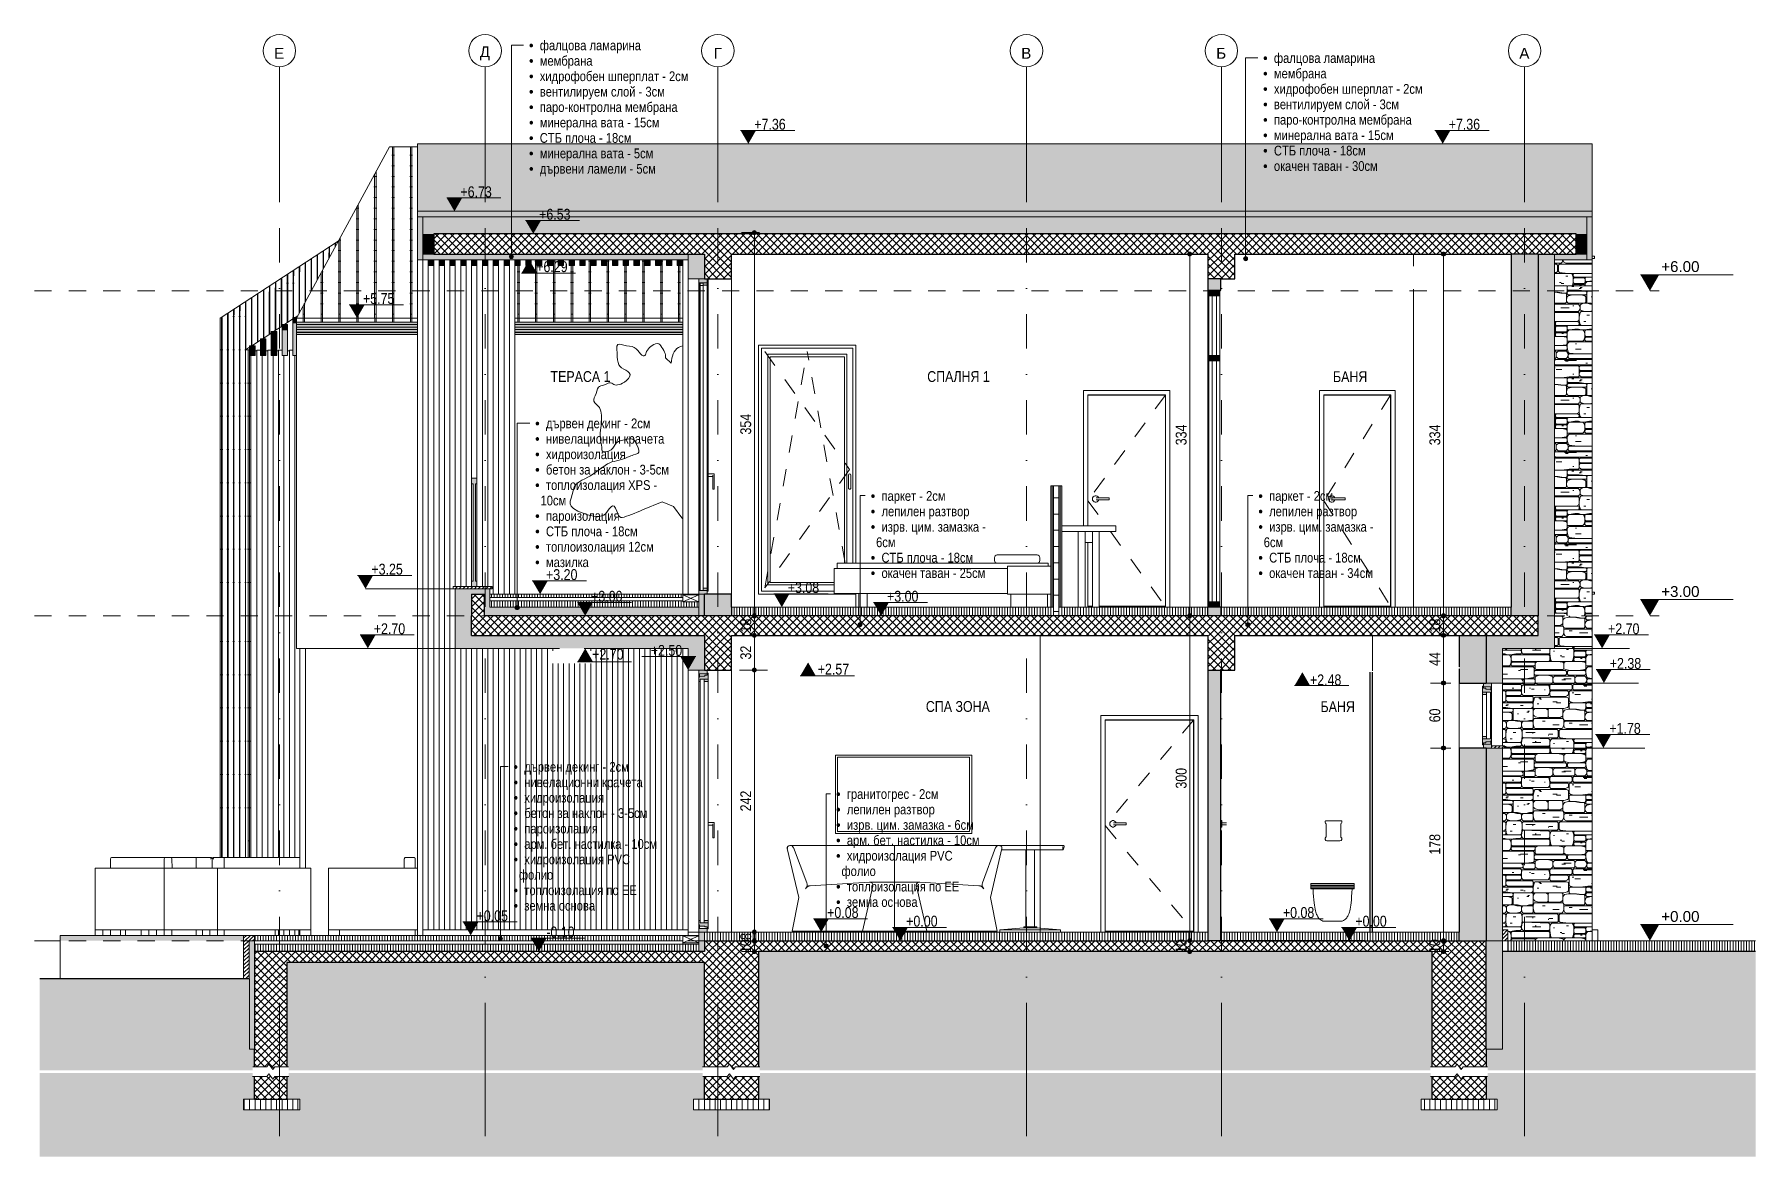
# Model space of a CAD drawing. Header units: centimetres. Extents: x -182 to 1407, y -199 to 837.
import ezdxf

# ---------------------------------------------------------------- set-up
doc = ezdxf.new("R2010")
doc.units = ezdxf.units.CM
doc.linetypes.add('Dash', pattern=[31.75, 15.875, -15.875])
doc.linetypes.add('Dash dot', pattern=[79.375, 31.75, -23.8125, 0, -23.8125])
for name, color, linetype, lineweight in [('A-ANNO-DIMS', 7, 'Continuous', 9), ('A-ANNO-DIMS-50', 7, 'Continuous', 9), ('A-ANNO-NOTE', 7, 'Continuous', 9), ('A-AREA-IDEN', 7, 'Continuous', 9), ('A-DETL-GENF', 7, 'Continuous', 9), ('A-DETL-MBND', 7, 'Continuous', 9), ('A-DOOR', 7, 'Continuous', 9), ('A-DOOR-FRAM', 7, 'Continuous', 15), ('A-FLOR', 7, 'Continuous', 9), ('A-FLOR-FNSH', 7, 'Continuous', 9), ('A-FLOR-HRAL', 7, 'Continuous', 9), ('A-FLOR-LEVL', 7, 'Continuous', 9), ('A-FLOR-MCUT', 7, 'Continuous', 9), ('A-FLOR-PATT', 7, 'Continuous', 9), ('A-GLAZ', 7, 'Continuous', 5), ('A-GLAZ-CURT', 7, 'Continuous', 9), ('A-GLAZ-CWMG', 7, 'Continuous', 9), ('A-GLAZ-HDLN', 7, 'Dash', 5), ('A-ROOF', 7, 'Continuous', 9), ('A-ROOF-FNSH', 7, 'Continuous', 9), ('A-ROOF-OTLN', 7, 'Continuous', 9), ('A-ROOF-PATT', 7, 'Continuous', 9), ('A-WALL', 7, 'Continuous', 9), ('A-WALL-FNSH', 7, 'Continuous', 9), ('A-WALL-PATT', 7, 'Continuous', 9), ('E-ELEC-EQPM', 7, 'Continuous', 9), ('G-ANNO-DIMS', 7, 'Continuous', 9), ('G-ANNO-TEXT', 7, 'Continuous', 9), ('I-FURN', 7, 'Continuous', 9), ('I-WALL', 7, 'Continuous', 9), ('L-PLNT', 7, 'Continuous', 15), ('P-PIPE', 7, 'Continuous', 9), ('P-SANR-FIXT', 7, 'Continuous', 9), ('S-BEAM', 7, 'Continuous', 9), ('S-COLS', 7, 'Continuous', 9), ('S-GRID', 7, 'Continuous', 9), ('S-GRID-IDEN', 7, 'Continuous', 9)]:
    doc.layers.add(name, color=color, linetype=linetype, lineweight=lineweight)
doc.layers.add('A-DETL', color=7, linetype='Continuous', lineweight=9, true_color=0x008000)
doc.styles.add('Arial', font='arial.ttf', dxfattribs={"height": 10})
doc.styles.add('Arial Narrow', font='ARIALN.TTF', dxfattribs={"height": 10})
doc.styles.add('Arial Narrow_1', font='ARIALN.TTF', dxfattribs={"height": 10})
doc.styles.add('Arial Narrow_2', font='ARIALN.TTF', dxfattribs={"height": 9})
doc.dimstyles.new('TEC_DIM', dxfattribs={"dimscale": 30.48, "dimtxt": 10.23431, "dimasz": 0.492126, "dimexe": 0.393701, "dimexo": 0.246063, "dimgap": 0, "dimtad": 1, "dimdec": 0, "dimzin": 0, "dimdsep": 46, "dimtxsty": 'Arial Narrow_1', "dimblk1": 'DOTSMALL', "dimblk2": 'DOTSMALL', "dimsah": 1, "dimcen": 0.09, "dimazin": 0, "dimtfac": 1, "dimtdec": 4, "dimtix": 1, "dimtmove": 0, "dimatfit": 3, "dimfxl": 1, "dimtvp": 1, "dimtolj": 1, "dimtzin": 0, "dimarcsym": 2})
pattern_1 = [(270, (134.087, 5), (2.5, 2e-16), [])]
pattern_2 = [(270, (327.587, 320), (2.5, -4e-15), [])]
pattern_3 = [(0, (-3.79, 0), (5.51, 30.709), [0.27975, -5.231]), (90, (-9.3, 0), (-5.51, 30.709), [30.709, 0]), (90, (-8.876, 0), (-5.51, 30.709), [30.709, 0])]
pattern_4 = [(0, (-3.79, 300), (5.51, 30.709), [0.27975, -5.231]), (90, (-9.3, 300), (-5.51, 30.709), [30.709, 0]), (90, (-8.876, 300), (-5.51, 30.709), [30.709, 0])]
pattern_5 = [(45, (670.496, 332.896), (-3.535534, 3.535534), []), (135, (670.496, 332.896), (-3.535534, -3.535534), [])]
pattern_6 = [(45, (670.496, 332.896), (-1.767767, 1.767767), [])]
pattern_7 = [(90, (670.496, 332.896), (-2.5, 2e-16), [])]
pattern_8 = [(0, (670.496, 332.896), (19.05, 19.05), [19.05, -19.05]), (0, (670.496, 340.04), (19.05, 19.05), [19.05, -19.05]), (0, (670.496, 347.184), (19.05, 19.05), [19.05, -19.05]), (90, (672.878, 349.565), (-19.05, 19.05), [19.05, -19.05]), (90, (680.021, 349.565), (-19.05, 19.05), [19.05, -19.05]), (90, (687.165, 349.565), (-19.05, 19.05), [19.05, -19.05])]

msp = doc.modelspace()

# ---------------------------------------------------------------- texts
at = {"layer": 'A-AREA-IDEN', "char_height": 10, "attachment_point": 8, "line_spacing_factor": 0.949189, "style": 'Arial Narrow'}
for s, insert, width in [('\\pt63.5,127,190.5,254,317.5,381,444.5,508,571.5,635,698.5,762,825.5,889,952.5,1016,1079.5,1143,1206.5,1270,1333.5,1397,1460.5,1524,1587.5,1651,1714.5,1778,1841.5,1905,1968.5,2032;ТЕРАСА 1', (322.2, 515.8), 57.55), ('\\pt63.5,127,190.5,254,317.5,381,444.5,508,571.5,635,698.5,762,825.5,889,952.5,1016,1079.5,1143,1206.5,1270,1333.5,1397,1460.5,1524,1587.5,1651,1714.5,1778,1841.5,1905,1968.5,2032;СПАЛНЯ 1', (671.3, 515.8), 58.9), ('\\pt63.5,127,190.5,254,317.5,381,444.5,508,571.5,635,698.5,762,825.5,889,952.5,1016,1079.5,1143,1206.5,1270,1333.5,1397,1460.5,1524,1587.5,1651,1714.5,1778,1841.5,1905,1968.5,2032;БАНЯ', (1033, 515.8), 32.4), ('\\pt63.5,127,190.5,254,317.5,381,444.5,508,571.5,635,698.5,762,825.5,889,952.5,1016,1079.5,1143,1206.5,1270,1333.5,1397,1460.5,1524,1587.5,1651,1714.5,1778,1841.5,1905,1968.5,2032;СПА ЗОНА', (670.7, 211.2), 60.2), ('\\pt63.5,127,190.5,254,317.5,381,444.5,508,571.5,635,698.5,762,825.5,889,952.5,1016,1079.5,1143,1206.5,1270,1333.5,1397,1460.5,1524,1587.5,1651,1714.5,1778,1841.5,1905,1968.5,2032;БАНЯ', (1021.5, 211.2), 32.4)]:
    msp.add_mtext(s, dxfattribs=dict(at, insert=insert, width=width))
at = {"layer": 'A-FLOR-LEVL', "char_height": 10, "width": 36.4, "attachment_point": 4, "line_spacing_factor": 0.936439, "style": 'Arial'}
for s, insert in [('\\pt5,10,15,20,25,30,35,40,45,50,55,60,65,70,75,80,85,90,95,100,105,110,115,120,125,130,135,140,145,150,155,160;+6.00', (1320.3, 622.4)), ('\\pt5,10,15,20,25,30,35,40,45,50,55,60,65,70,75,80,85,90,95,100,105,110,115,120,125,130,135,140,145,150,155,160;+3.00', (1320.3, 322.4)), ('\\pt5,10,15,20,25,30,35,40,45,50,55,60,65,70,75,80,85,90,95,100,105,110,115,120,125,130,135,140,145,150,155,160;+0.00', (1320.3, 22.4))]:
    msp.add_mtext(s, dxfattribs=dict(at, insert=insert))
at = {"layer": 'G-ANNO-DIMS', "char_height": 10, "attachment_point": 1, "line_spacing_factor": 0.974696, "style": 'Arial Narrow_1'}
for s, insert, width in [('+7.36', (482.7, 758.9), 34.754), ('+7.36', (1124, 758.9), 34.754), ('+6.73', (211.3, 696.5), 34.754), ('+6.53', (284, 675.8), 34.754), ('+6.29', (281.3, 627.4), 34.754), ('+5.75', (121.3, 598), 34.754), ('+3.25', (129.1, 348.1), 34.754), ('+3.20', (290.4, 343.1), 34.754), ('+3.00', (332, 323.1), 34.754), ('+3.08', (513.6, 331.1), 34.754), ('+3.00', (605.3, 323.1), 34.754), ('+2.70', (131.3, 293.1), 34.754), ('+2.70', (1271.2, 293.1), 34.754), ('+2.50', (387.1, 273.1), 34.754), ('+2.70', (333, 269.6), 34.754), ('+2.57', (541.3, 255.8), 34.754), ('+2.38', (1272.8, 261.1), 34.754), ('+2.48', (995.9, 245.9), 34.754), ('+1.78', (1272.4, 201.1), 34.754), ('+0.05', (226.2, 28.1), 34.754), ('+0.08', (550, 31.1), 34.754), ('+0.00', (623, 23.1), 34.754), ('+0.08', (970.9, 31.1), 34.754), ('+0.00', (1037.8, 23.1), 34.754), ('-0.10', (290.6, 13.1), 31.192)]:
    msp.add_mtext(s, dxfattribs=dict(at, insert=insert, width=width))
at = {"layer": 'G-ANNO-TEXT', "char_height": 9, "attachment_point": 1, "line_spacing_factor": 0.949189, "style": 'Arial Narrow_2'}
for s, insert, width in [('\\pi-5.00004,l5.00004,t9.99999,15.00003,19.99998,25.00002,29.99997,35.00001,39.99996,45,50.00004,54.99999,60.00003,64.99998,70.00002,74.99997,80.00001,84.99996,90,95.00004,99.99999,105.00003,109.99998,115.00002,119.99997,125.00001,129.99996,135,140.00004,144.99999,150.00003,154.99998,160.00002;{\\fSymbol|b0|i0|c2|p18;·^I}фалцова ламарина\\P{\\fSymbol|b0|i0|c2|p18;·^I}мембрана \\P{\\fSymbol|b0|i0|c2|p18;·^I}хидрофобен шперплат - 2см\\P{\\fSymbol|b0|i0|c2|p18;·^I}вентилируем слой - 3см\\P{\\fSymbol|b0|i0|c2|p18;·^I}паро-контролна мембрана\\P{\\fSymbol|b0|i0|c2|p18;·^I}минерална вата - 15см\\P{\\fSymbol|b0|i0|c2|p18;·^I}СТБ плоча - 18см\\P{\\fSymbol|b0|i0|c2|p18;·^I}минерална вата - 5см\\P{\\fSymbol|b0|i0|c2|p18;·^I}дървени ламели - 5см', (274.6, 831.2), 216.6), ('\\pi-5.00004,l5.00004,t9.99999,15.00003,19.99998,25.00002,29.99997,35.00001,39.99996,45,50.00004,54.99999,60.00003,64.99998,70.00002,74.99997,80.00001,84.99996,90,95.00004,99.99999,105.00003,109.99998,115.00002,119.99997,125.00001,129.99996,135,140.00004,144.99999,150.00003,154.99998,160.00002;{\\fSymbol|b0|i0|c2|p18;·^I}фалцова ламарина\\P{\\fSymbol|b0|i0|c2|p18;·^I}мембрана\\P{\\fSymbol|b0|i0|c2|p18;·^I}хидрофобен шперплат - 2см\\P{\\fSymbol|b0|i0|c2|p18;·^I}вентилируем слой - 3см\\P{\\fSymbol|b0|i0|c2|p18;·^I}паро-контролна мембрана\\P{\\fSymbol|b0|i0|c2|p18;·^I}минерална вата - 15см\\P{\\fSymbol|b0|i0|c2|p18;·^I}СТБ плоча - 18см\\P{\\fSymbol|b0|i0|c2|p18;·^I}окачен таван - 30см', (952.6, 819.5), 216.6), ('\\pi-5.00004,l5.00004,t9.99999,15.00003,19.99998,25.00002,29.99997,35.00001,39.99996,45,50.00004,54.99999,60.00003,64.99998,70.00002,74.99997,80.00001,84.99996,90,95.00004,99.99999,105.00003,109.99998,115.00002,119.99997,125.00001,129.99996,135,140.00004,144.99999,150.00003,154.99998,160.00002;{\\fSymbol|b0|i0|c2|p18;·^I}дървен декинг - 2см\\P{\\fSymbol|b0|i0|c2|p18;·^I}нивелационни крачета\\P{\\fSymbol|b0|i0|c2|p18;·^I}хидроизолация \\P{\\fSymbol|b0|i0|c2|p18;·^I}бетон за наклон - 3-5см\\P{\\fSymbol|b0|i0|c2|p18;·^I}топлоизолация XPS - \\P\\pi0,t5.00004,9.99999,15.00003,19.99998,25.00002,29.99997,35.00001,39.99996,45,50.00004,54.99999,60.00003,64.99998,70.00002,74.99997,80.00001,84.99996,90,95.00004,99.99999,105.00003,109.99998,115.00002,119.99997,125.00001,129.99996,135,140.00004,144.99999,150.00003,154.99998,160.00002;10см\\P\\pi-5.00004,t9.99999,15.00003,19.99998,25.00002,29.99997,35.00001,39.99996,45,50.00004,54.99999,60.00003,64.99998,70.00002,74.99997,80.00001,84.99996,90,95.00004,99.99999,105.00003,109.99998,115.00002,119.99997,125.00001,129.99996,135,140.00004,144.99999,150.00003,154.99998,160.00002;{\\fSymbol|b0|i0|c2|p18;·^I}пароизолация\\P{\\fSymbol|b0|i0|c2|p18;·^I}СТБ плоча - 18см\\P{\\fSymbol|b0|i0|c2|p18;·^I}топлоизолация 12см\\P{\\fSymbol|b0|i0|c2|p18;·^I}мазилка', (280.3, 482.2), 133.269), ('\\pi-5.00004,l5.00004,t9.99999,15.00003,19.99998,25.00002,29.99997,35.00001,39.99996,45,50.00004,54.99999,60.00003,64.99998,70.00002,74.99997,80.00001,84.99996,90,95.00004,99.99999,105.00003,109.99998,115.00002,119.99997,125.00001,129.99996,135,140.00004,144.99999,150.00003,154.99998,160.00002;{\\fSymbol|b0|i0|c2|p18;·^I}паркет - 2см\\P{\\fSymbol|b0|i0|c2|p18;·^I}лепилен разтвор \\P{\\fSymbol|b0|i0|c2|p18;·^I}изрв. цим. замазка - \\P\\pi0,t5.00004,9.99999,15.00003,19.99998,25.00002,29.99997,35.00001,39.99996,45,50.00004,54.99999,60.00003,64.99998,70.00002,74.99997,80.00001,84.99996,90,95.00004,99.99999,105.00003,109.99998,115.00002,119.99997,125.00001,129.99996,135,140.00004,144.99999,150.00003,154.99998,160.00002;6см \\P\\pi-5.00004,t9.99999,15.00003,19.99998,25.00002,29.99997,35.00001,39.99996,45,50.00004,54.99999,60.00003,64.99998,70.00002,74.99997,80.00001,84.99996,90,95.00004,99.99999,105.00003,109.99998,115.00002,119.99997,125.00001,129.99996,135,140.00004,144.99999,150.00003,154.99998,160.00002;{\\fSymbol|b0|i0|c2|p18;·^I}СТБ плоча - 18см\\P{\\fSymbol|b0|i0|c2|p18;·^I}окачен таван - 25см', (590.2, 415.2), 123.927), ('\\pi-5.00004,l5.00004,t9.99999,15.00003,19.99998,25.00002,29.99997,35.00001,39.99996,45,50.00004,54.99999,60.00003,64.99998,70.00002,74.99997,80.00001,84.99996,90,95.00004,99.99999,105.00003,109.99998,115.00002,119.99997,125.00001,129.99996,135,140.00004,144.99999,150.00003,154.99998,160.00002;{\\fSymbol|b0|i0|c2|p18;·^I}паркет - 2см\\P{\\fSymbol|b0|i0|c2|p18;·^I}лепилен разтвор \\P{\\fSymbol|b0|i0|c2|p18;·^I}изрв. цим. замазка - \\P\\pi0,t5.00004,9.99999,15.00003,19.99998,25.00002,29.99997,35.00001,39.99996,45,50.00004,54.99999,60.00003,64.99998,70.00002,74.99997,80.00001,84.99996,90,95.00004,99.99999,105.00003,109.99998,115.00002,119.99997,125.00001,129.99996,135,140.00004,144.99999,150.00003,154.99998,160.00002;6см \\P\\pi-5.00004,t9.99999,15.00003,19.99998,25.00002,29.99997,35.00001,39.99996,45,50.00004,54.99999,60.00003,64.99998,70.00002,74.99997,80.00001,84.99996,90,95.00004,99.99999,105.00003,109.99998,115.00002,119.99997,125.00001,129.99996,135,140.00004,144.99999,150.00003,154.99998,160.00002;{\\fSymbol|b0|i0|c2|p18;·^I}СТБ плоча - 18см\\P{\\fSymbol|b0|i0|c2|p18;·^I}окачен таван - 34см', (948.2, 415.2), 123.927), ('\\pi-5.00004,l5.00004,t9.99999,15.00003,19.99998,25.00002,29.99997,35.00001,39.99996,45,50.00004,54.99999,60.00003,64.99998,70.00002,74.99997,80.00001,84.99996,90,95.00004,99.99999,105.00003,109.99998,115.00002,119.99997,125.00001,129.99996,135,140.00004,144.99999,150.00003,154.99998,160.00002;{\\fSymbol|b0|i0|c2|p18;·^I}дървен декинг - 2см\\P{\\fSymbol|b0|i0|c2|p18;·^I}нивелационни крачета\\P{\\fSymbol|b0|i0|c2|p18;·^I}хидроизолация \\P{\\fSymbol|b0|i0|c2|p18;·^I}бетон за наклон - 3-5см\\P{\\fSymbol|b0|i0|c2|p18;·^I}пароизолация\\P{\\fSymbol|b0|i0|c2|p18;·^I}арм. бет. настилка - 10см\\P{\\fSymbol|b0|i0|c2|p18;·^I}хидроизолация PVC \\P\\pi0,t5.00004,9.99999,15.00003,19.99998,25.00002,29.99997,35.00001,39.99996,45,50.00004,54.99999,60.00003,64.99998,70.00002,74.99997,80.00001,84.99996,90,95.00004,99.99999,105.00003,109.99998,115.00002,119.99997,125.00001,129.99996,135,140.00004,144.99999,150.00003,154.99998,160.00002;фолио\\P\\pi-5.00004,t9.99999,15.00003,19.99998,25.00002,29.99997,35.00001,39.99996,45,50.00004,54.99999,60.00003,64.99998,70.00002,74.99997,80.00001,84.99996,90,95.00004,99.99999,105.00003,109.99998,115.00002,119.99997,125.00001,129.99996,135,140.00004,144.99999,150.00003,154.99998,160.00002;{\\fSymbol|b0|i0|c2|p18;·^I}топлоизолация по ЕЕ\\P{\\fSymbol|b0|i0|c2|p18;·^I}земна основа', (260.3, 165.1), 136.602), ('\\pi-5.00004,l5.00004,t9.99999,15.00003,19.99998,25.00002,29.99997,35.00001,39.99996,45,50.00004,54.99999,60.00003,64.99998,70.00002,74.99997,80.00001,84.99996,90,95.00004,99.99999,105.00003,109.99998,115.00002,119.99997,125.00001,129.99996,135,140.00004,144.99999,150.00003,154.99998,160.00002;{\\fSymbol|b0|i0|c2|p18;·^I}гранитогрес - 2см\\P{\\fSymbol|b0|i0|c2|p18;·^I}лепилен разтвор \\P{\\fSymbol|b0|i0|c2|p18;·^I}изрв. цим. замазка - 6см \\P{\\fSymbol|b0|i0|c2|p18;·^I}арм. бет. настилка - 10см\\P{\\fSymbol|b0|i0|c2|p18;·^I}хидроизолация PVC \\P\\pi0,t5.00004,9.99999,15.00003,19.99998,25.00002,29.99997,35.00001,39.99996,45,50.00004,54.99999,60.00003,64.99998,70.00002,74.99997,80.00001,84.99996,90,95.00004,99.99999,105.00003,109.99998,115.00002,119.99997,125.00001,129.99996,135,140.00004,144.99999,150.00003,154.99998,160.00002;фолио\\P\\pi-5.00004,t9.99999,15.00003,19.99998,25.00002,29.99997,35.00001,39.99996,45,50.00004,54.99999,60.00003,64.99998,70.00002,74.99997,80.00001,84.99996,90,95.00004,99.99999,105.00003,109.99998,115.00002,119.99997,125.00001,129.99996,135,140.00004,144.99999,150.00003,154.99998,160.00002;{\\fSymbol|b0|i0|c2|p18;·^I}топлоизолация по ЕЕ\\P{\\fSymbol|b0|i0|c2|p18;·^I}земна основа', (558.2, 140), 136.602)]:
    msp.add_mtext(s, dxfattribs=dict(at, insert=insert, width=width))
at = {"layer": 'S-GRID-IDEN', "char_height": 10, "attachment_point": 5, "line_spacing_factor": 0.936439, "style": 'Arial'}
for s, insert, width in [('\\pt50,100,150,200,250,300,350,400,450,500,550,600,650,700,750,800,850,900,950,1000,1050,1100,1150,1200,1250,1300,1350,1400,1450,1500,1550,1600;Е', (43.9, 819.4), 9.9), ('\\pt50,100,150,200,250,300,350,400,450,500,550,600,650,700,750,800,850,900,950,1000,1050,1100,1150,1200,1250,1300,1350,1400,1450,1500,1550,1600;Д', (233.9, 819.4), 9.9), ('\\pt50,100,150,200,250,300,350,400,450,500,550,600,650,700,750,800,850,900,950,1000,1050,1100,1150,1200,1250,1300,1350,1400,1450,1500,1550,1600;Г', (448.9, 819.4), 7.95), ('\\pt50,100,150,200,250,300,350,400,450,500,550,600,650,700,750,800,850,900,950,1000,1050,1100,1150,1200,1250,1300,1350,1400,1450,1500,1550,1600;В', (733.9, 819.4), 9.9), ('\\pt50,100,150,200,250,300,350,400,450,500,550,600,650,700,750,800,850,900,950,1000,1050,1100,1150,1200,1250,1300,1350,1400,1450,1500,1550,1600;Б', (913.9, 819.4), 9.6), ('\\pt50,100,150,200,250,300,350,400,450,500,550,600,650,700,750,800,850,900,950,1000,1050,1100,1150,1200,1250,1300,1350,1400,1450,1500,1550,1600;А', (1193.9, 819.4), 9.9)]:
    msp.add_mtext(s, dxfattribs=dict(at, insert=insert, width=width))

# ---------------------------------------------------------------- blocks, each defined once
blk = doc.blocks.new('Sofa-08 - 1400 x 800-1678489-A-A')
at = {"layer": 'I-FURN', "color": 253, "true_color": 0xaaaaaa}
for p, q in [((-19.5, 77), (-32.6, 77)), ((-18, 67), (-18, 75.5)), ((-18, 75.5), (-18, 67)), ((-18, 67), (-18, 75.5)), ((-6.9, 77), (-16.5, 77)), ((-98, 10), (-98, 5)), ((62, 10), (62, 5))]:
    blk.add_line(p, q, dxfattribs=at)
for points in [[(-18.5, 76.6), (-18.5, 76.7), (-18.7, 76.8), (-19, 76.9), (-19.2, 77), (-19.4, 77), (-19.5, 77)], [(-19.5, 75.6), (-19.4, 75.7), (-19.2, 75.8), (-19, 76.1), (-18.7, 76.4), (-18.5, 76.5), (-18.5, 76.6)], [(-18, 75.5), (-18, 75.6), (-18, 75.8), (-18.1, 76.1), (-18.3, 76.4), (-18.4, 76.5), (-18.5, 76.6)], [(-18.2, 76.2), (-18.2, 76.2), (-18.2, 76.2), (-18.2, 76.2)], [(-18.1, 75.9), (-18.1, 75.9), (-18.1, 75.9), (-18.1, 76)], [(-17.5, 76.6), (-17.6, 76.5), (-17.8, 76.4), (-17.9, 76.1), (-18, 75.8), (-18, 75.6), (-18, 75.5)], [(-17.9, 76), (-17.9, 75.9), (-18, 75.9), (-18, 75.9)], [(-17.8, 76.2), (-17.8, 76.2), (-17.8, 76.2), (-17.8, 76.2)], [(-16.5, 77), (-16.6, 77), (-16.8, 77), (-17.1, 76.9), (-17.3, 76.8), (-17.5, 76.7), (-17.5, 76.6)], [(-17.5, 76.6), (-17.5, 76.5), (-17.3, 76.4), (-17.1, 76.1), (-16.8, 75.8), (-16.6, 75.7), (-16.5, 75.6)]]:
    blk.add_open_spline(points, degree=3, dxfattribs=at)
blk = doc.blocks.new('Tisch-12 Garten - 1200 x 700-1680447-A-A')
at = {"layer": 'I-FURN', "color": 253, "true_color": 0xaaaaaa}
blk.add_line((40.1, 10), (40.1, 5), dxfattribs=at)
blk = doc.blocks.new('Sofa-10 - 900 x 700-1663874-A-A')
at = {"layer": 'I-FURN', "color": 253, "true_color": 0xaaaaaa}
for p, q in [((-12.9, 67), (73.1, 67)), ((63.1, 77), (-6.9, 77)), ((-6.9, 75.5), (-6.9, 77)), ((-6.9, 67), (-6.9, 75.5)), ((63.1, 77), (63.1, 75.5)), ((63.1, 75.5), (63.1, 67)), ((73.1, 10), (73.1, 67)), ((-12.9, 10), (-6.9, 10)), ((73.1, 10), (-12.9, 10)), ((-6.9, 10), (-6.9, 5)), ((63.1, 10), (73.1, 10)), ((63.1, 10), (63.1, 5)), ((73.1, 5), (73.1, 10))]:
    blk.add_line(p, q, dxfattribs=at)
blk = doc.blocks.new('Sofa-10 - 900 x 700-V13-A-A')
at = {"layer": 'I-FURN', "color": 253, "true_color": 0xaaaaaa}
for p, q in [((-32.6, 77), (-56.3, 77)), ((-32.6, 77), (-32.6, 75.5)), ((-32.6, 75.5), (-32.6, 67)), ((-102.6, 10), (-102.6, 5)), ((-32.6, 10), (-32.6, 5))]:
    blk.add_line(p, q, dxfattribs=at)
blk = doc.blocks.new('Sofa-08 - 1400 x 800-V14-A-A')
at = {"layer": 'I-FURN', "color": 253, "true_color": 0xaaaaaa}
for p, q in [((89.6, 10), (89.6, 67)), ((89.6, 67), (171.6, 67)), ((159.5, 75.6), (159.2, 67)), ((168.1, 77), (161, 77)), ((169.6, 67), (169.6, 75.5)), ((89.6, 10), (99.6, 10)), ((89.6, 5), (89.6, 10)), ((171.6, 10), (89.6, 10)), ((99.6, 5), (99.6, 10)), ((169.6, 10), (171.6, 10)), ((169.6, 5), (169.6, 10))]:
    blk.add_line(p, q, dxfattribs=at)
for centre, start, end in [((161, 75.5), 90, 177.6785), ((168.1, 75.5), 360, 90)]:
    blk.add_arc(centre, 1.5, start, end, dxfattribs=at)
for points, knots in [([(159.6, 75.9), (159.6, 75.9), (159.5, 75.8), (159.5, 75.7), (159.5, 75.6)], [0.6902808, 0.6902808, 0.6902808, 0.6902808, 0.75, 1, 1, 1, 1]), ([(159.5, 75.6), (159.5, 75.7), (159.5, 75.8), (159.6, 75.9), (159.6, 75.9)], [0, 0, 0, 0, 0.25, 0.3097192, 0.3097192, 0.3097192, 0.3097192]), ([(159.7, 76.2), (159.7, 76.2), (159.7, 76.1), (159.6, 76), (159.6, 76)], [0.3744563, 0.3744563, 0.3744563, 0.3744563, 0.5, 0.6016652, 0.6016652, 0.6016652, 0.6016652]), ([(159.6, 76), (159.6, 76), (159.7, 76.1), (159.7, 76.2), (159.7, 76.2)], [0.3983348, 0.3983348, 0.3983348, 0.3983348, 0.5, 0.6255437, 0.6255437, 0.6255437, 0.6255437]), ([(160.6, 76.9), (160.6, 76.9), (160.5, 76.9), (160.4, 76.9), (160.4, 76.8)], [0.3983348, 0.3983348, 0.3983348, 0.3983348, 0.5, 0.6255437, 0.6255437, 0.6255437, 0.6255437]), ([(160.4, 76.8), (160.4, 76.9), (160.5, 76.9), (160.6, 76.9), (160.6, 76.9)], [0.3744563, 0.3744563, 0.3744563, 0.3744563, 0.5, 0.6016652, 0.6016652, 0.6016652, 0.6016652]), ([(161, 77), (160.9, 77), (160.8, 77), (160.7, 77), (160.7, 77)], [0, 0, 0, 0, 0.25, 0.3097192, 0.3097192, 0.3097192, 0.3097192]), ([(160.7, 77), (160.7, 77), (160.8, 77), (160.9, 77), (161, 77)], [0.6902808, 0.6902808, 0.6902808, 0.6902808, 0.75, 1, 1, 1, 1]), ([(168.4, 77), (168.4, 77), (168.3, 77), (168.2, 77), (168.1, 77)], [0.6897634, 0.6897634, 0.6897634, 0.6897634, 0.75, 1, 1, 1, 1]), ([(168.1, 77), (168.2, 77), (168.3, 77), (168.4, 77), (168.4, 77)], [0, 0, 0, 0, 0.25, 0.3102366, 0.3102366, 0.3102366, 0.3102366]), ([(168.8, 76.8), (168.7, 76.9), (168.6, 76.9), (168.6, 76.9), (168.5, 76.9)], [0.375, 0.375, 0.375, 0.375, 0.5, 0.6011906, 0.6011906, 0.6011906, 0.6011906]), ([(168.5, 76.9), (168.6, 76.9), (168.6, 76.9), (168.7, 76.9), (168.8, 76.8)], [0.3988094, 0.3988094, 0.3988094, 0.3988094, 0.5, 0.625, 0.625, 0.625, 0.625]), ([(169.5, 75.9), (169.5, 76), (169.5, 76.1), (169.4, 76.1), (169.4, 76.2)], [0.3988094, 0.3988094, 0.3988094, 0.3988094, 0.5, 0.625, 0.625, 0.625, 0.625]), ([(169.4, 76.2), (169.4, 76.1), (169.5, 76.1), (169.5, 76), (169.5, 75.9)], [0.375, 0.375, 0.375, 0.375, 0.5, 0.6011906, 0.6011906, 0.6011906, 0.6011906]), ([(169.6, 75.5), (169.6, 75.6), (169.6, 75.7), (169.6, 75.8), (169.5, 75.8)], [0, 0, 0, 0, 0.25, 0.3102366, 0.3102366, 0.3102366, 0.3102366]), ([(169.5, 75.8), (169.6, 75.8), (169.6, 75.7), (169.6, 75.6), (169.6, 75.5)], [0.6897634, 0.6897634, 0.6897634, 0.6897634, 0.75, 1, 1, 1, 1])]:
    blk.add_open_spline(points, degree=3, knots=knots, dxfattribs=at)
for points in [[(160, 76.6), (159.9, 76.5), (159.8, 76.4), (159.8, 76.4)], [(159.8, 76.4), (159.8, 76.4), (159.9, 76.5), (160, 76.6)], [(160.2, 76.8), (160.1, 76.7), (160.1, 76.7), (160, 76.6)], [(160, 76.6), (160.1, 76.7), (160.1, 76.7), (160.2, 76.8)], [(169.1, 76.6), (169.1, 76.6), (169, 76.7), (168.9, 76.8)], [(168.9, 76.8), (169, 76.7), (169.1, 76.6), (169.1, 76.6)], [(169.3, 76.3), (169.3, 76.4), (169.2, 76.5), (169.1, 76.6)], [(169.1, 76.6), (169.2, 76.5), (169.3, 76.4), (169.3, 76.3)]]:
    blk.add_open_spline(points, degree=3, dxfattribs=at)
blk = doc.blocks.new('ЛЕГЛО - ДВОЙНО - 200x200cm-2336722-A-A')
at = {"layer": 'I-FURN', "color": 253, "true_color": 0xaaaaaa}
for p, q in [((704.5, 353.7), (704.5, 351.2)), ((743.9, 356.3), (707.1, 356.3)), ((746.4, 351.2), (746.4, 353.7)), ((556.6, 343.6), (716.6, 343.6)), ((556.6, 320.7), (556.6, 343.6)), ((559.1, 348.6), (559.1, 343.6)), ((559.1, 348.6), (561.7, 348.6)), ((561.7, 348.6), (751.5, 348.6)), ((716.6, 346), (756.6, 346)), ((716.6, 320), (716.6, 346)), ((751.5, 348.6), (754, 348.6)), ((754, 346), (754, 348.6)), ((756.6, 346), (756.6, 320)), ((716.6, 320.7), (556.6, 320.7)), ((579.4, 320.7), (579.4, 309.5)), ((587.1, 320.7), (587.1, 309.5)), ((756.6, 320), (716.6, 320)), ((719.6, 320), (719.6, 308)), ((753.6, 308), (753.6, 320)), ((579.4, 309.5), (579.4, 308)), ((579.4, 308), (587.1, 308)), ((587.1, 309.5), (587.1, 308)), ((753.6, 308), (719.6, 308))]:
    blk.add_line(p, q, dxfattribs=at)
for centre, start, end in [((707.1, 353.7), 90, 180), ((707.1, 351.2), 180, 270), ((743.9, 353.7), 0, 90), ((743.9, 351.2), 270, 0)]:
    blk.add_arc(centre, 2.54, start, end, dxfattribs=at)
blk = doc.blocks.new('System Panel - Glazed-2486678-A-A')
at = {"layer": 'A-GLAZ-CURT'}
for p, q in [((905.6, 535.5), (905.6, 313)), ((909.6, 535.5), (905.6, 535.5)), ((909.6, 313), (909.6, 535.5)), ((905.6, 313), (909.6, 313))]:
    blk.add_line(p, q, dxfattribs=at)
blk = doc.blocks.new('Rectangular Mullion - TEC_DOGRAMA_TERASI_EX-1911774-A-A')
at = {"layer": 'A-GLAZ-CWMG', "true_color": 0xc0c0c0}
blk.add_hatch(color=9, dxfattribs=at).paths.add_polyline_path([(902.6, 308), (912.6, 308), (912.6, 313), (902.6, 313)])
at = {"layer": 'A-GLAZ-CWMG', "lineweight": 15}
for p, q in [((902.6, 313), (902.6, 308)), ((912.6, 313), (902.6, 313)), ((902.6, 308), (912.6, 308)), ((912.6, 308), (912.6, 313))]:
    blk.add_line(p, q, dxfattribs=at)
blk = doc.blocks.new('Rectangular Mullion - TEC_DOGRAMA_TERASI_EX-2493950-A-A')
at = {"layer": 'A-GLAZ-CWMG'}
for p, q in [((902.6, 540.5), (902.6, 595.6)), ((912.6, 540.5), (912.6, 595.6))]:
    blk.add_line(p, q, dxfattribs=at)
blk = doc.blocks.new('TEC_DOOR-INT - 80x200-2358332-A-A')
at = {"layer": 'A-DOOR', "linetype": 'Dash'}
for p, q in [((862.4, 503.8), (790.8, 406.3)), ((790.8, 406.3), (807.9, 383)), ((811.6, 377.9), (862.4, 308.8))]:
    blk.add_line(p, q, dxfattribs=at)
at = {"layer": 'A-DOOR', "lineweight": 15}
for p, q in [((790.8, 503.8), (790.8, 383)), ((862.4, 503.8), (790.8, 503.8)), ((862.4, 308.8), (862.4, 503.8)), ((790.8, 367.8), (790.8, 308.8)), ((790.8, 308.8), (795, 308.8)), ((801.3, 308.8), (862.4, 308.8))]:
    blk.add_line(p, q, dxfattribs=at)
at = {"layer": 'A-DOOR'}
for p, q in [((810.3, 409), (799.8, 409)), ((799.8, 407), (810.3, 407)), ((810.3, 409), (810.3, 408)), ((810.3, 408), (810.3, 407))]:
    blk.add_line(p, q, dxfattribs=at)
at = {"layer": 'A-DOOR', "flags": 128}
for points in [[(799.8, 409), (799.7, 409), (799.7, 409), (799.6, 409), (799.5, 409), (799.5, 409), (799.4, 409), (799.4, 409), (799.3, 409), (799.3, 409), (799.2, 409), (799.1, 409), (799.1, 409), (799, 409), (799, 409), (798.9, 409), (798.9, 409), (798.8, 409), (798.8, 409), (798.8, 409), (798.7, 409), (798.7, 409), (798.6, 409), (798.6, 409), (798.6, 409), (798.5, 409), (798.5, 409), (798.5, 409), (798.4, 409), (798.4, 409), (798.4, 409), (798.4, 409), (798.3, 409), (798.3, 409), (798.3, 409), (798.3, 409), (798.3, 409), (798.3, 409), (798.3, 409), (798.3, 409)], [(798.3, 407), (798.3, 407), (798.3, 407), (798.3, 407), (798.3, 407), (798.3, 407), (798.3, 407), (798.3, 407), (798.4, 407), (798.4, 407), (798.4, 407), (798.4, 407), (798.5, 407), (798.5, 407), (798.5, 407), (798.5, 407), (798.6, 407), (798.6, 407), (798.7, 407), (798.7, 407), (798.7, 407), (798.8, 407), (798.8, 407), (798.9, 407), (798.9, 407), (799, 407), (799, 407), (799.1, 407), (799.1, 407), (799.2, 407), (799.2, 407), (799.3, 407), (799.4, 407), (799.4, 407), (799.5, 407), (799.5, 407), (799.6, 407), (799.7, 407), (799.7, 407), (799.8, 407), (799.8, 407)]]:
    blk.add_lwpolyline(points, dxfattribs=at)
at = {"layer": 'A-DOOR'}
for start, end in [(19.6343, 180), (180, 340.4367)]:
    blk.add_arc((798, 408), 3, start, end, dxfattribs=at)
at = {"layer": 'A-DOOR-FRAM'}
for p, q in [((786.6, 383), (786.6, 508)), ((786.6, 508), (866.6, 508)), ((790.6, 383), (790.6, 504)), ((790.6, 504), (862.6, 504)), ((862.6, 504), (862.6, 308)), ((866.6, 508), (866.6, 308)), ((790.6, 308), (790.6, 367.8))]:
    blk.add_line(p, q, dxfattribs=at)
blk = doc.blocks.new('Sofa-10 - 900 x 700-V15-A-A')
at = {"layer": 'I-FURN', "color": 253, "true_color": 0xaaaaaa}
for p, q in [((-126, 67), (-62.4, 67)), ((-126, 67), (-126, 10)), ((-111.9, 67), (-111.9, 75.5)), ((-61.3, 77), (-110.8, 77)), ((-62.4, 75.5), (-62.4, 67)), ((-62.4, 10), (-62.4, 67)), ((-62.4, 67), (-12.9, 67)), ((-56.3, 77), (-61.3, 77)), ((-55, 67), (-55.3, 75.6)), ((-12.9, 67), (-12.9, 10)), ((-126, 10), (-119, 10)), ((-126, 5), (-126, 10)), ((-62.4, 10), (-126, 10)), ((-119, 10), (-119, 5)), ((-111.9, 5), (-111.9, 10)), ((-83.6, 5), (-83.6, 10)), ((-76.5, 5), (-76.5, 10)), ((-69.5, 10), (-62.4, 10)), ((-69.5, 10), (-69.5, 5)), ((-62.4, 10), (-55.3, 10)), ((-62.4, 5), (-62.4, 10)), ((-12.9, 10), (-62.4, 10)), ((-55.3, 5), (-55.3, 10)), ((-27, 5), (-27, 10)), ((-20, 10), (-12.9, 10)), ((-20, 5), (-20, 10)), ((-12.9, 5), (-12.9, 10))]:
    blk.add_line(p, q, dxfattribs=at)
for centre, start_param, end_param in [((-110.8, 75.5), 0, 1.570796), ((-61.3, 75.5), 0, 1.570796), ((-56.3, 75.5), 4.752907, 6.283185)]:
    blk.add_ellipse(centre, major_axis=(0, 1.5), ratio=0.707107, start_param=start_param, end_param=end_param, dxfattribs=at)
blk = doc.blocks.new('Railing - Railing-1761984-A-A')
at = {"layer": 'A-FLOR-HRAL', "true_color": 0xc0c0c0}
blk.add_hatch(color=9, dxfattribs=at).paths.add_polyline_path([(225.1, 327), (226.6, 327), (226.6, 332), (225.1, 332), (225.1, 422), (226.6, 422), (226.6, 427), (221.6, 427), (221.6, 422), (223.1, 422), (223.1, 332), (221.6, 332), (221.6, 327)])
at = {"layer": 'A-FLOR-HRAL'}
for p, q in [((226.6, 427), (221.6, 427)), ((221.6, 427), (221.6, 422)), ((221.6, 422), (223.1, 422)), ((223.1, 422), (223.1, 332)), ((225.1, 332), (225.1, 422)), ((225.1, 422), (226.6, 422)), ((226.6, 422), (226.6, 427)), ((223.1, 332), (221.6, 332)), ((221.6, 332), (221.6, 327)), ((221.6, 327), (226.6, 327)), ((226.6, 332), (225.1, 332)), ((226.6, 327), (226.6, 332))]:
    blk.add_line(p, q, dxfattribs=at)
blk = doc.blocks.new('Rectangular Mullion - TEC_LAMEL-2326487-A-A')
at = {"layer": 'A-GLAZ-CWMG', "color": 253, "true_color": 0xaaaaaa}
for p, q in [((176.6, 270), (181.6, 270)), ((176.6, 270), (176.6, 10)), ((181.6, 10), (181.6, 270)), ((181.6, 10), (176.6, 10))]:
    blk.add_line(p, q, dxfattribs=at)
blk = doc.blocks.new('Rectangular Mullion - TEC_LAMEL-V16-A-A')
at = {"layer": 'A-GLAZ-CWMG', "color": 253, "true_color": 0xaaaaaa}
for p, q in [((206.6, 270), (206.6, 10)), ((211.6, 10), (211.6, 270)), ((211.6, 10), (206.6, 10))]:
    blk.add_line(p, q, dxfattribs=at)
blk = doc.blocks.new('Rectangular Mullion - TEC_LAMEL-V17-A-A')
at = {"layer": 'A-GLAZ-CWMG', "color": 253, "true_color": 0xaaaaaa}
for p, q in [((296.6, 270), (296.6, 267.8)), ((296.6, 256), (296.6, 10)), ((301.6, 10), (301.6, 256)), ((301.6, 10), (296.6, 10))]:
    blk.add_line(p, q, dxfattribs=at)
blk = doc.blocks.new('Rectangular Mullion - TEC_LAMEL-V18-A-A')
at = {"layer": 'A-GLAZ-CWMG', "color": 253, "true_color": 0xaaaaaa}
for p, q in [((306.6, 256), (306.6, 10)), ((311.6, 10), (311.6, 256)), ((311.6, 10), (306.6, 10))]:
    blk.add_line(p, q, dxfattribs=at)
blk = doc.blocks.new('Rectangular Mullion - TEC_LAMEL-V19-A-A')
at = {"layer": 'A-GLAZ-CWMG', "color": 253, "true_color": 0xaaaaaa}
for p, q in [((326.6, 256), (326.6, 10)), ((331.6, 267.8), (331.6, 270)), ((331.6, 10), (331.6, 256)), ((331.6, 10), (326.6, 10))]:
    blk.add_line(p, q, dxfattribs=at)
blk = doc.blocks.new('Rectangular Mullion - TEC_LAMEL-2370425-A-A')
at = {"layer": 'A-GLAZ-CWMG', "color": 253, "true_color": 0xaaaaaa}
for p, q in [((176.6, 628.8), (176.6, 270)), ((181.6, 270), (181.6, 623.6)), ((181.6, 270), (176.6, 270))]:
    blk.add_line(p, q, dxfattribs=at)
blk = doc.blocks.new('Rectangular Mullion - TEC_LAMEL-V20-A-A')
at = {"layer": 'A-GLAZ-CWMG', "color": 253, "true_color": 0xaaaaaa}
for p, q in [((186.6, 623.6), (186.6, 270)), ((191.6, 270), (191.6, 623.6)), ((191.6, 270), (186.6, 270))]:
    blk.add_line(p, q, dxfattribs=at)
blk = doc.blocks.new('Rectangular Mullion - TEC_LAMEL-V21-A-A')
at = {"layer": 'A-GLAZ-CWMG', "color": 253, "true_color": 0xaaaaaa}
for p, q in [((206.6, 623.6), (206.6, 327)), ((211.6, 327), (211.6, 623.6))]:
    blk.add_line(p, q, dxfattribs=at)
blk = doc.blocks.new('Rectangular Mullion - TEC_LAMEL-V22-A-A')
at = {"layer": 'A-GLAZ-CWMG', "color": 253, "true_color": 0xaaaaaa}
for p, q in [((216.6, 623.6), (216.6, 327)), ((221.6, 427), (221.6, 623.6)), ((221.6, 332), (221.6, 422))]:
    blk.add_line(p, q, dxfattribs=at)
blk = doc.blocks.new('Rectangular Mullion - TEC_LAMEL-V23-A-A')
at = {"layer": 'A-GLAZ-CWMG', "color": 253, "true_color": 0xaaaaaa}
for p, q in [((226.6, 623.6), (226.6, 427)), ((231.6, 327), (231.6, 623.6)), ((226.6, 422), (226.6, 332))]:
    blk.add_line(p, q, dxfattribs=at)
blk = doc.blocks.new('Rectangular Mullion - TEC_LAMEL-V24-A-A')
at = {"layer": 'A-GLAZ-CWMG', "color": 253, "true_color": 0xaaaaaa}
for p, q in [((236.6, 623.6), (236.6, 327)), ((241.6, 320), (241.6, 623.6))]:
    blk.add_line(p, q, dxfattribs=at)
blk = doc.blocks.new('TEC_DOOR-INT - 70x200-2358333-A-A')
at = {"layer": 'A-DOOR', "linetype": 'Dash'}
for p, q in [((1070.4, 503.8), (1008.8, 406.3)), ((1008.8, 406.3), (1070.4, 308.8))]:
    blk.add_line(p, q, dxfattribs=at)
at = {"layer": 'A-DOOR', "lineweight": 15}
for p, q in [((1008.8, 503.8), (1008.8, 308.8)), ((1070.4, 503.8), (1008.8, 503.8)), ((1070.4, 308.8), (1070.4, 503.8)), ((1008.8, 308.8), (1070.4, 308.8))]:
    blk.add_line(p, q, dxfattribs=at)
at = {"layer": 'A-DOOR'}
for p, q in [((1028.3, 409), (1017.8, 409)), ((1017.8, 407), (1028.3, 407)), ((1028.3, 409), (1028.3, 408)), ((1028.3, 408), (1028.3, 407))]:
    blk.add_line(p, q, dxfattribs=at)
at = {"layer": 'A-DOOR', "flags": 128}
for points in [[(1017.8, 409), (1017.7, 409), (1017.7, 409), (1017.6, 409), (1017.5, 409), (1017.5, 409), (1017.4, 409), (1017.4, 409), (1017.3, 409), (1017.3, 409), (1017.2, 409), (1017.1, 409), (1017.1, 409), (1017, 409), (1017, 409), (1016.9, 409), (1016.9, 409), (1016.8, 409), (1016.8, 409), (1016.8, 409), (1016.7, 409), (1016.7, 409), (1016.6, 409), (1016.6, 409), (1016.6, 409), (1016.5, 409), (1016.5, 409), (1016.5, 409), (1016.4, 409), (1016.4, 409), (1016.4, 409), (1016.4, 409), (1016.3, 409), (1016.3, 409), (1016.3, 409), (1016.3, 409), (1016.3, 409), (1016.3, 409), (1016.3, 409), (1016.3, 409)], [(1016.3, 407), (1016.3, 407), (1016.3, 407), (1016.3, 407), (1016.3, 407), (1016.3, 407), (1016.3, 407), (1016.3, 407), (1016.4, 407), (1016.4, 407), (1016.4, 407), (1016.4, 407), (1016.5, 407), (1016.5, 407), (1016.5, 407), (1016.5, 407), (1016.6, 407), (1016.6, 407), (1016.7, 407), (1016.7, 407), (1016.7, 407), (1016.8, 407), (1016.8, 407), (1016.9, 407), (1016.9, 407), (1017, 407), (1017, 407), (1017.1, 407), (1017.1, 407), (1017.2, 407), (1017.2, 407), (1017.3, 407), (1017.4, 407), (1017.4, 407), (1017.5, 407), (1017.5, 407), (1017.6, 407), (1017.7, 407), (1017.7, 407), (1017.8, 407), (1017.8, 407)]]:
    blk.add_lwpolyline(points, dxfattribs=at)
at = {"layer": 'A-DOOR'}
for start, end in [(19.6343, 180), (180, 340.4367)]:
    blk.add_arc((1016, 408), 3, start, end, dxfattribs=at)
at = {"layer": 'A-DOOR-FRAM'}
for p, q in [((1004.6, 508), (1004.6, 308)), ((1074.6, 508), (1004.6, 508)), ((1008.6, 308), (1008.6, 504)), ((1008.6, 504), (1070.6, 504)), ((1070.6, 504), (1070.6, 308)), ((1074.6, 308), (1074.6, 508))]:
    blk.add_line(p, q, dxfattribs=at)
blk = doc.blocks.new('Planting_RPC_Tree_Deciduous - Blue_Berry_Elder-4_5_Meters-1824323-A-A')
at = {"layer": 'L-PLNT', "color": 253, "true_color": 0xaaaaaa}
for p, q in [((355.8, 548.9), (355.7, 546.1)), ((355.7, 546.1), (356, 542.5)), ((356.6, 550.4), (355.8, 548.9)), ((356, 542.5), (356.2, 539.3)), ((358, 550.8), (356.6, 550.4)), ((359.8, 550.6), (358, 550.8)), ((362.1, 550), (359.8, 550.6)), ((364.6, 549.3), (362.1, 550)), ((367.3, 549.1), (364.6, 549.3)), ((369.8, 548.7), (367.3, 549.1)), ((371.9, 547.8), (369.8, 548.7)), ((373.6, 546.5), (371.9, 547.8)), ((375.1, 545), (373.6, 546.5)), ((376.4, 543.4), (375.1, 545)), ((377.6, 542), (376.4, 543.4)), ((378.9, 540.8), (377.6, 542)), ((380, 540.2), (378.9, 540.8)), ((382.1, 541), (381.6, 540.3)), ((382.5, 541.9), (382.1, 541)), ((382.8, 543), (382.5, 541.9)), ((383, 544.2), (382.8, 543)), ((384, 545.4), (383, 544.2)), ((385, 546.6), (384, 545.4)), ((386, 547.7), (385, 546.6)), ((387.2, 548.8), (386, 547.7)), ((388.5, 549.7), (387.2, 548.8)), ((390, 550.6), (388.5, 549.7)), ((391.6, 551.3), (390, 550.6)), ((393.2, 551.6), (391.6, 551.3)), ((394.5, 551.3), (393.2, 551.6)), ((395.6, 550.5), (394.5, 551.3)), ((396.5, 549.3), (395.6, 550.5)), ((397.4, 547.9), (396.5, 549.3)), ((398.2, 546.4), (397.4, 547.9)), ((399.1, 544.9), (398.2, 546.4)), ((399.9, 543.5), (399.1, 544.9)), ((400.4, 542.1), (399.9, 543.5)), ((400.6, 540.9), (400.4, 542.1)), ((400.7, 539.8), (400.6, 540.9)), ((407.9, 541.9), (407.2, 539.9)), ((408.7, 543.7), (407.9, 541.9)), ((409.8, 545.4), (408.7, 543.7)), ((411.1, 546.8), (409.8, 545.4)), ((412.7, 547.9), (411.1, 546.8)), ((414.7, 548.7), (412.7, 547.9)), ((416.6, 549.3), (414.7, 548.7)), ((356.2, 539.3), (356.5, 536.5)), ((356.5, 536.5), (356.9, 534)), ((356.9, 534), (357.6, 531.9)), ((357.6, 531.9), (358.7, 530.2)), ((358.7, 530.2), (360.2, 528.9)), ((360.2, 528.9), (362.1, 527.8)), ((362.1, 527.8), (364, 526.7)), ((364, 526.7), (365.8, 525.6)), ((365.8, 525.6), (367.2, 524.3)), ((380.9, 540), (380, 540.2)), ((381.6, 540.3), (380.9, 540)), ((400.6, 538.4), (400.7, 539)), ((400.6, 538.2), (400.6, 538.4)), ((405.8, 533.3), (400.6, 538.2)), ((400.7, 539), (400.7, 539.8)), ((406.2, 535.6), (405.8, 533.3)), ((406.7, 537.8), (406.2, 535.6)), ((407.2, 539.9), (406.7, 537.8)), ((338, 509.6), (337.4, 507.5)), ((338.7, 511), (338, 509.6)), ((339.7, 511.9), (338.7, 511)), ((341, 512.4), (339.7, 511.9)), ((342.5, 512.8), (341, 512.4)), ((344.3, 513.4), (342.5, 512.8)), ((346.4, 514.3), (344.3, 513.4)), ((348.3, 515), (346.4, 514.3)), ((349.8, 515.1), (348.3, 515)), ((351, 514.8), (349.8, 515.1)), ((352, 514.2), (351, 514.8)), ((352.9, 513.7), (352, 514.2)), ((353.8, 513.2), (352.9, 513.7)), ((355, 513.1), (353.8, 513.2)), ((356.3, 513.3), (355, 513.1)), ((357.8, 513.6), (356.3, 513.3)), ((359.4, 514), (357.8, 513.6)), ((361, 514.7), (359.4, 514)), ((362.8, 515.7), (361, 514.7)), ((364.7, 517.2), (362.8, 515.7)), ((366.6, 519.1), (364.7, 517.2)), ((367.8, 521.2), (366.6, 519.1)), ((367.2, 524.3), (368, 522.9)), ((368, 522.9), (367.8, 521.2)), ((334.9, 501.4), (334.4, 499.8)), ((334.4, 499.8), (334.4, 498.2)), ((334.4, 498.2), (335.3, 496.6)), ((335.8, 503.2), (334.9, 501.4)), ((335.3, 496.6), (337.4, 494.8)), ((336.7, 505.2), (335.8, 503.2)), ((337.4, 507.5), (336.7, 505.2)), ((337.4, 494.8), (339.6, 492.3)), ((339.6, 492.3), (341, 489)), ((341, 489), (341.6, 485.2)), ((341.5, 477.3), (341.1, 473.8)), ((341.7, 481.1), (341.5, 477.3)), ((341.6, 485.2), (341.7, 481.1)), ((340.7, 471.2), (340.5, 469.1)), ((340.5, 469.1), (340.5, 467)), ((340.5, 467), (340.6, 464.7)), ((340.6, 464.7), (340.8, 462.5)), ((341.1, 473.8), (340.7, 471.2)), ((340.8, 462.5), (341.1, 460.2)), ((355.4, 459.9), (357.2, 461.1)), ((357.2, 461.1), (359.8, 461.9)), ((359.8, 461.9), (362.8, 462.4)), ((362.8, 462.4), (365.2, 463)), ((365.2, 463), (367.3, 463.4)), ((367.3, 463.4), (369, 463.5)), ((369, 463.5), (370.5, 463.2)), ((370.5, 463.2), (371.8, 462.2)), ((371.8, 462.2), (372.9, 460.4)), ((341.1, 460.2), (341.5, 457.9)), ((341.5, 457.9), (341.9, 455.5)), ((341.9, 455.5), (341.8, 454.3)), ((341.8, 454.3), (341.9, 453.2)), ((341.9, 453.2), (342.2, 452.3)), ((342.2, 452.3), (342.8, 451.7)), ((342.8, 451.7), (344, 451.4)), ((344, 451.4), (345.7, 451.5)), ((345.7, 451.5), (348.2, 452.2)), ((348.2, 452.2), (350.6, 453.4)), ((350.6, 453.4), (352.2, 454.9)), ((352.2, 454.9), (353.3, 456.6)), ((353.3, 456.6), (354.2, 458.3)), ((354.2, 458.3), (355.4, 459.9)), ((363.7, 445.7), (360.9, 444.7)), ((365.7, 446.5), (363.7, 445.7)), ((367.3, 447.1), (365.7, 446.5)), ((368.6, 447.6), (367.3, 447.1)), ((369.9, 448.1), (368.6, 447.6)), ((371.3, 448.6), (369.9, 448.1)), ((373.3, 449.2), (371.3, 448.6)), ((372.9, 460.4), (374, 458.2)), ((375.1, 450), (373.3, 449.2)), ((374, 458.2), (375, 456.1)), ((375, 456.1), (375.8, 454.3)), ((376, 451.1), (375.1, 450)), ((375.8, 454.3), (376.2, 452.6)), ((376.2, 452.6), (376, 451.1)), ((331.4, 429.3), (329, 427.9)), ((344.9, 438.7), (331.4, 429.3)), ((347.1, 440.3), (344.9, 438.7)), ((349.2, 441.4), (347.1, 440.3)), ((351.2, 442.1), (349.2, 441.4)), ((353.2, 442.6), (351.2, 442.1)), ((355.5, 443.1), (353.2, 442.6)), ((358, 443.8), (355.5, 443.1)), ((360.9, 444.7), (358, 443.8)), ((315.3, 415.5), (314.6, 411.9)), ((316.3, 418.9), (315.3, 415.5)), ((318.1, 421.5), (316.3, 418.9)), ((320.6, 423.5), (318.1, 421.5)), ((323.4, 425.2), (320.6, 423.5)), ((326.3, 426.5), (323.4, 425.2)), ((329, 427.9), (326.3, 426.5)), ((312.8, 406), (312.6, 403.5)), ((312.6, 403.5), (313.5, 401.2)), ((313.6, 408.8), (312.8, 406)), ((313.5, 401.2), (315.7, 399)), ((314.6, 411.9), (313.6, 408.8)), ((315.7, 399), (319.8, 396.8)), ((347.2, 396.7), (348.8, 398.9)), ((348.8, 398.9), (350.4, 400.7)), ((350.4, 400.7), (351.8, 401.7)), ((351.8, 401.7), (353.3, 401.4)), ((353.3, 401.4), (354.6, 399.4)), ((354.6, 399.4), (355.7, 396.6)), ((377, 396.8), (379.6, 397.9)), ((379.6, 397.9), (397.6, 405.4)), ((397.6, 405.4), (408.1, 400.9)), ((408.1, 400.9), (415.9, 390.4)), ((319.8, 396.8), (324.7, 394.8)), ((324.7, 394.8), (329.1, 393.3)), ((329.1, 393.3), (332.9, 392.3)), ((332.9, 392.3), (336.4, 391.8)), ((336.4, 391.8), (339.3, 391.7)), ((339.3, 391.7), (341.7, 392.2)), ((341.7, 392.2), (343.7, 393.1)), ((343.7, 393.1), (345.5, 394.6)), ((345.5, 394.6), (347.2, 396.7)), ((355.7, 396.6), (356.6, 394.4)), ((356.6, 394.4), (357.4, 392.7)), ((357.4, 392.7), (358.2, 391.6)), ((358.2, 391.6), (359.3, 390.9)), ((359.3, 390.9), (360.6, 390.8)), ((360.6, 390.8), (362.4, 391.2)), ((362.4, 391.2), (364.6, 391.9)), ((364.6, 391.9), (366.9, 392.7)), ((366.9, 392.7), (369.3, 393.6)), ((369.3, 393.6), (371.8, 394.6)), ((371.8, 394.6), (374.4, 395.7)), ((374.4, 395.7), (377, 396.8)), ((415.9, 390.4), (416.6, 389.5))]:
    blk.add_line(p, q, dxfattribs=at)
blk = doc.blocks.new('Rectangular Mullion - TEC_LAMEL-2421523-A-A')
at = {"layer": 'A-GLAZ-CWMG', "color": 253, "true_color": 0xaaaaaa}
for p, q in [((23.3, 545.2), (26.6, 545.2)), ((23.3, 545.2), (23.3, 77)), ((28.3, 77), (28.3, 540.3))]:
    blk.add_line(p, q, dxfattribs=at)
blk = doc.blocks.new('Rectangular Mullion - TEC_LAMEL-V25-A-A')
at = {"layer": 'A-GLAZ-CWMG', "color": 253, "true_color": 0xaaaaaa}
for p, q in [((43.3, 545.2), (46.6, 545.2)), ((43.3, 545.2), (43.3, 77)), ((48.3, 77), (48.3, 540.3)), ((43.3, 10), (43.3, 5)), ((48.3, 5), (48.3, 10))]:
    blk.add_line(p, q, dxfattribs=at)
blk = doc.blocks.new('Rectangular Mullion - TEC_LAMEL-V26-A-A')
at = {"layer": 'A-GLAZ-CWMG', "color": 253, "true_color": 0xaaaaaa}
for p, q in [((53.3, 545.2), (56.6, 545.2)), ((53.3, 545.2), (53.3, 77)), ((58.3, 77), (58.3, 540.3)), ((53.3, 10), (53.3, 5)), ((58.3, 5), (58.3, 10))]:
    blk.add_line(p, q, dxfattribs=at)
blk = doc.blocks.new('Rectangular Mullion - TEC_LAMEL-V27-A-A')
at = {"layer": 'A-GLAZ-CWMG', "color": 253, "true_color": 0xaaaaaa}
for p, q in [((246.6, 623.6), (246.6, 320)), ((251.6, 320), (251.6, 623.6))]:
    blk.add_line(p, q, dxfattribs=at)
blk = doc.blocks.new('Rectangular Mullion - TEC_LAMEL-1938092-A-A')
at = {"layer": 'A-GLAZ-CWMG', "true_color": 0xe9e5e0}
blk.add_hatch(color=254, dxfattribs=at).paths.add_polyline_path([(186.6, 623.6), (186.6, 628.8), (181.6, 628.8), (181.6, 623.6)])
at = {"layer": 'A-GLAZ-CWMG', "color": 253, "lineweight": 15, "true_color": 0xaaaaaa}
for p, q in [((186.6, 628.8), (181.6, 628.8)), ((181.6, 628.8), (181.6, 623.6)), ((181.6, 623.6), (186.6, 623.6)), ((186.6, 623.6), (186.6, 628.8))]:
    blk.add_line(p, q, dxfattribs=at)
at = {"layer": 'A-GLAZ-CWMG', "color": 253, "true_color": 0xaaaaaa}
for p, q in [((181.6, 628.8), (181.6, 628.8)), ((186.6, 628.8), (186.6, 628.8))]:
    blk.add_line(p, q, dxfattribs=at)
blk = doc.blocks.new('Rectangular Mullion - TEC_LAMEL-1938093-A-A')
at = {"layer": 'A-GLAZ-CWMG', "true_color": 0xe9e5e0}
blk.add_hatch(color=254, dxfattribs=at).paths.add_polyline_path([(261.6, 623.6), (266.6, 623.6), (266.6, 628.8), (261.6, 628.8)])
at = {"layer": 'A-GLAZ-CWMG', "color": 253, "lineweight": 15, "true_color": 0xaaaaaa}
for p, q in [((266.6, 628.8), (261.6, 628.8)), ((261.6, 628.8), (261.6, 623.6)), ((261.6, 623.6), (266.6, 623.6)), ((266.6, 623.6), (266.6, 628.8))]:
    blk.add_line(p, q, dxfattribs=at)
at = {"layer": 'A-GLAZ-CWMG', "color": 253, "true_color": 0xaaaaaa}
for p, q in [((261.6, 628.8), (261.6, 628.8)), ((266.6, 628.8), (266.6, 628.8))]:
    blk.add_line(p, q, dxfattribs=at)
blk = doc.blocks.new('Rectangular Mullion - TEC_LAMEL-2472080-A-A')
at = {"layer": 'A-GLAZ-CWMG', "true_color": 0xefece8}
for points in [[(56.6, 570.6), (60, 570.6), (60, 574.9), (60.3, 575.5), (56.6, 575.4)], [(60, 540.3), (60, 570.6), (56.6, 570.6), (56.6, 540.3)]]:
    blk.add_hatch(color=7, dxfattribs=at).paths.add_polyline_path(points)
at = {"layer": 'A-GLAZ-CWMG', "color": 253, "true_color": 0xaaaaaa}
for p, q in [((60.3, 575.5), (56.6, 575.5)), ((56.6, 575.5), (56.6, 570.6)), ((56.6, 570.6), (60, 570.6)), ((56.6, 570.6), (56.6, 540.3)), ((60, 540.3), (56.6, 540.3))]:
    blk.add_line(p, q, dxfattribs=at)
blk = doc.blocks.new('Rectangular Mullion - TEC_LAMEL-2472081-A-A')
at = {"layer": 'A-GLAZ-CWMG', "true_color": 0xefece8}
for points in [[(46.6, 564.1), (51.6, 564.1), (51.6, 569), (46.6, 568.9)], [(46.6, 540.3), (51.6, 540.3), (51.6, 564.1), (46.6, 564.1), (46.6, 554)]]:
    blk.add_hatch(color=7, dxfattribs=at).paths.add_polyline_path(points)
at = {"layer": 'A-GLAZ-CWMG', "color": 253, "true_color": 0xaaaaaa}
for p, q in [((51.6, 569), (46.6, 569)), ((46.6, 569), (46.6, 564.1)), ((46.6, 564.1), (51.6, 564.1)), ((46.6, 564.1), (46.6, 540.3)), ((51.6, 564.1), (51.6, 569)), ((51.6, 540.3), (51.6, 564.1)), ((51.6, 540.3), (46.6, 540.3))]:
    blk.add_line(p, q, dxfattribs=at)
blk = doc.blocks.new('Rectangular Mullion - TEC_LAMEL-2472082-A-A')
at = {"layer": 'A-GLAZ-CWMG', "true_color": 0xefece8}
for points in [[(36.6, 557.6), (41.6, 557.6), (41.6, 562.4), (36.6, 562.4)], [(41.6, 540.3), (41.6, 557.6), (36.6, 557.6), (36.6, 540.3)]]:
    blk.add_hatch(color=7, dxfattribs=at).paths.add_polyline_path(points)
at = {"layer": 'A-GLAZ-CWMG', "color": 253, "true_color": 0xaaaaaa}
for p, q in [((41.6, 562.4), (36.6, 562.4)), ((36.6, 562.4), (36.6, 557.6)), ((36.6, 557.6), (41.6, 557.6)), ((36.6, 557.6), (36.6, 540.3)), ((41.6, 557.6), (41.6, 562.4)), ((41.6, 540.3), (41.6, 557.6)), ((41.6, 540.3), (36.6, 540.3))]:
    blk.add_line(p, q, dxfattribs=at)
blk = doc.blocks.new('Rectangular Mullion - TEC_LAMEL-2472083-A-A')
at = {"layer": 'A-GLAZ-CWMG', "true_color": 0xefece8}
for points in [[(31.6, 551), (31.6, 555.9), (26.6, 555.9), (26.6, 551), (29.3, 551)], [(26.6, 540.3), (31.6, 540.3), (31.6, 551), (26.6, 551)]]:
    blk.add_hatch(color=7, dxfattribs=at).paths.add_polyline_path(points)
at = {"layer": 'A-GLAZ-CWMG', "color": 253, "true_color": 0xaaaaaa}
for p, q in [((31.6, 555.9), (26.6, 555.9)), ((26.6, 555.9), (26.6, 551)), ((26.6, 551), (31.6, 551)), ((26.6, 551), (26.6, 540.3)), ((31.6, 551), (31.6, 555.9)), ((31.6, 540.3), (31.6, 551)), ((31.6, 540.3), (26.6, 540.3))]:
    blk.add_line(p, q, dxfattribs=at)
blk = doc.blocks.new('SINGLE - OK - 90x230-2496157-A-A')
at = {"layer": 'A-GLAZ'}
for p, q in [((489.5, 547.1), (489.5, 322.9)), ((573.7, 547.1), (489.5, 547.1)), ((495.1, 541.5), (495.1, 328.5)), ((568.1, 541.5), (495.1, 541.5)), ((495.1, 328.5), (495.1, 541.5)), ((495.1, 541.5), (568.1, 541.5)), ((568.1, 348.6), (568.1, 541.5)), ((568.1, 541.5), (568.1, 348.6)), ((573.7, 547.1), (573.7, 348.6)), ((497.3, 330.7), (497.3, 539.3)), ((497.3, 539.3), (565.9, 539.3)), ((565.9, 348.6), (565.9, 539.3)), ((569.6, 430), (569.6, 417.8)), ((572, 417.8), (572, 430)), ((489.5, 322.9), (556.6, 322.9)), ((495.1, 328.5), (556.6, 328.5)), ((556.6, 328.5), (495.1, 328.5)), ((497.3, 330.7), (556.6, 330.7))]:
    blk.add_line(p, q, dxfattribs=at)
at = {"layer": 'A-GLAZ', "flags": 128}
for points in [[(569.6, 417.8), (569.7, 417.7), (569.7, 417.5), (569.8, 417.4), (570, 417.3), (570.2, 417.2), (570.4, 417.1), (570.6, 417.1), (570.8, 417), (571.1, 417.1), (571.3, 417.1), (571.5, 417.2), (571.7, 417.3), (571.8, 417.4), (571.9, 417.5), (572, 417.7), (572, 417.8)], [(569.7, 417.5), (569.7, 417.7), (569.6, 417.8)], [(572, 417.8), (572, 417.7), (571.9, 417.5)]]:
    blk.add_lwpolyline(points, dxfattribs=at)
at = {"layer": 'A-GLAZ'}
blk.add_arc((570.8, 430), 1.2, 0, 180, dxfattribs=at)
at = {"layer": 'A-GLAZ-HDLN'}
for p, q in [((492.5, 325.9), (531.6, 544.1)), ((492.5, 544.1), (570.7, 435)), ((566.6, 348.6), (531.6, 544.1)), ((570.7, 435), (492.5, 325.9))]:
    blk.add_line(p, q, dxfattribs=at)
blk = doc.blocks.new('TRIPLE - OK_F_OF - T - 15_50-2493722-A-A')
at = {"layer": 'A-GLAZ', "true_color": 0xc0c0c0}
h = blk.add_hatch(color=9, dxfattribs=at)
h.paths.add_polyline_path([(431.6, 320), (439.1, 320), (439.1, 323.4), (432.1, 323.4), (432.1, 325.9), (431.6, 325.9), (431.6, 321.9)])
h.paths.add_polyline_path([(431.6, 605), (432.1, 605), (432.1, 607.6), (439.1, 607.6), (439.1, 611.1), (431.6, 611.1), (431.6, 606.4)])
h = blk.add_hatch(color=9, dxfattribs=at)
h.paths.add_polyline_path([(432.7, 323.4), (432.7, 325.9), (432.1, 325.9), (432.1, 323.4)])
h.paths.add_polyline_path([(435.5, 323.4), (439.1, 323.4), (439.1, 325.6), (435.5, 325.6)])
h.paths.add_polyline_path([(432.1, 605), (432.7, 605), (432.7, 607.6), (432.1, 607.6), (432.1, 606.4)])
h.paths.add_polyline_path([(439.1, 605.3), (439.1, 607.6), (435.5, 607.6), (435.5, 605.3), (435.6, 605.3)])
at = {"layer": 'A-GLAZ'}
for p, q in [((439.1, 611.1), (431.6, 611.1)), ((431.6, 611.1), (431.6, 605)), ((431.6, 605), (432.1, 605)), ((431.6, 325.9), (431.6, 605)), ((432.1, 607.6), (432.1, 605)), ((432.7, 607.6), (432.1, 607.6)), ((432.1, 605), (432.1, 607.6)), ((432.1, 607.6), (439.1, 607.6)), ((432.1, 605), (432.7, 605)), ((432.1, 325.9), (432.1, 605)), ((432.1, 605), (432.1, 325.9)), ((432.7, 605), (432.7, 607.6)), ((432.7, 607.3), (435.5, 607.3)), ((432.7, 605), (432.7, 323.4)), ((435.5, 605), (432.7, 605)), ((435.5, 607.6), (435.5, 605.3)), ((439.1, 607.6), (435.5, 607.6)), ((435.5, 605.3), (435.5, 605)), ((435.5, 605.3), (439.1, 605.3)), ((435.5, 323.4), (435.5, 605)), ((439.1, 607.6), (439.1, 611.1)), ((440.1, 611), (439.1, 611)), ((439.1, 605.3), (439.1, 607.6)), ((439.1, 605.3), (439.1, 325.6)), ((440.1, 611.1), (440.1, 611)), ((440.1, 322.9), (440.1, 611)), ((444.4, 431.2), (440.1, 431.2)), ((445.7, 431.2), (444.4, 431.2)), ((444.4, 417.8), (444.4, 430)), ((445.7, 431.2), (445.7, 430)), ((445.7, 430), (445.7, 417.8)), ((440.1, 428.8), (444.4, 428.8)), ((444.4, 417), (445.7, 417)), ((432.1, 325.9), (431.6, 325.9)), ((431.6, 325.9), (431.6, 320)), ((431.6, 320), (439.1, 320)), ((432.1, 325.9), (432.1, 323.4)), ((432.7, 325.9), (432.1, 325.9)), ((432.1, 323.4), (432.1, 325.9)), ((432.1, 323.4), (432.7, 323.4)), ((439.1, 323.4), (432.1, 323.4)), ((432.7, 323.4), (432.7, 325.9)), ((432.7, 323.4), (435.5, 323.4)), ((435.5, 325.6), (435.5, 323.4)), ((439.1, 325.6), (435.5, 325.6)), ((435.5, 323.4), (439.1, 323.4)), ((439.1, 323.4), (439.1, 325.6)), ((439.1, 320), (439.1, 323.4)), ((439.1, 322.9), (440.1, 322.9))]:
    blk.add_line(p, q, dxfattribs=at)
at = {"layer": 'A-GLAZ', "flags": 128}
for points in [[(444.4, 417), (444.4, 417.1), (444.4, 417.1), (444.4, 417.2), (444.4, 417.3), (444.4, 417.4), (444.4, 417.5), (444.4, 417.7), (444.4, 417.8)], [(445.7, 417.8), (445.7, 417.7), (445.7, 417.5), (445.7, 417.4), (445.7, 417.3), (445.7, 417.2), (445.7, 417.1), (445.7, 417.1), (445.7, 417)]]:
    blk.add_lwpolyline(points, dxfattribs=at)
blk = doc.blocks.new('WC 01 - WC-2236030-A-A')
at = {"layer": 'P-SANR-FIXT', "color": 253, "true_color": 0xaaaaaa}
for p, q in [((996.8, 53), (996.8, 51.5)), ((996.8, 53), (1036.8, 53)), ((996.8, 51.5), (1036.8, 51.5)), ((996.8, 50.5), (996.8, 51.5)), ((996.8, 50.5), (996.8, 49)), ((1036.8, 50.5), (996.8, 50.5)), ((996.8, 49), (1036.8, 49)), ((996.8, 48), (996.8, 49)), ((998.8, 48), (996.8, 48)), ((998.8, 48), (1034.8, 48)), ((1036.8, 48), (1034.8, 48)), ((1036.8, 51.5), (1036.8, 53)), ((1036.8, 51.5), (1036.8, 50.5)), ((1036.8, 49), (1036.8, 50.5)), ((1036.8, 49), (1036.8, 48)), ((1007.9, 18), (1025.7, 18))]:
    blk.add_line(p, q, dxfattribs=at)
at = {"layer": 'P-SANR-FIXT', "color": 253, "true_color": 0xaaaaaa, "flags": 128}
for points in [[(998.8, 48), (999, 44.2), (999.2, 40.8), (999.5, 37.8), (999.7, 35.2), (1000, 32.9), (1000.3, 30.9), (1000.6, 29.2), (1000.9, 27.8), (1001.3, 26.5), (1001.6, 25.4), (1002, 24.4), (1002.4, 23.6), (1002.8, 22.8), (1003.2, 22), (1003.7, 21.3), (1004.2, 20.6), (1004.9, 19.9), (1005.7, 19.3), (1006.7, 18.6), (1007.9, 18)], [(1025.7, 18), (1026.9, 18.6), (1027.9, 19.3), (1028.7, 19.9), (1029.4, 20.6), (1029.9, 21.3), (1030.4, 22), (1030.8, 22.8), (1031.2, 23.6), (1031.6, 24.4), (1032, 25.4), (1032.3, 26.5), (1032.7, 27.8), (1033, 29.2), (1033.3, 30.9), (1033.6, 32.9), (1033.8, 35.2), (1034.1, 37.8), (1034.3, 40.8), (1034.6, 44.2), (1034.8, 48)]]:
    blk.add_lwpolyline(points, dxfattribs=at)
blk = doc.blocks.new('TV - 55 Zoll Wandmontage-2242996-A-A')
at = {"layer": 'E-ELEC-EQPM', "color": 253, "true_color": 0xaaaaaa}
for p, q in [((683.6, 171.5), (557.6, 171.5)), ((557.6, 171.5), (557.6, 99)), ((559.6, 101), (559.6, 169.5)), ((559.6, 169.5), (681.6, 169.5)), ((681.6, 169.5), (681.6, 101)), ((683.6, 99), (683.6, 171.5)), ((557.6, 99), (683.6, 99)), ((681.6, 101), (559.6, 101))]:
    blk.add_line(p, q, dxfattribs=at)
blk = doc.blocks.new('ПРАВОЪГЪЛНА МАСА - 50x200-2336949-A-A')
at = {"layer": 'I-FURN', "color": 253, "true_color": 0xaaaaaa}
for p, q in [((766.6, 383), (816.6, 383)), ((766.6, 377.9), (766.6, 383)), ((816.6, 383), (816.6, 377.9)), ((816.6, 377.9), (766.6, 377.9)), ((781.8, 377.9), (781.8, 308)), ((788.2, 377.9), (788.2, 308)), ((795, 367.8), (788.2, 367.8)), ((795, 377.9), (795, 308)), ((801.3, 377.9), (801.3, 308)), ((788.2, 308), (781.8, 308)), ((801.3, 308), (795, 308))]:
    blk.add_line(p, q, dxfattribs=at)
blk = doc.blocks.new('Rectangular Mullion - TEC_LAMEL-2472084-A-A')
at = {"layer": 'A-GLAZ-CWMG', "true_color": 0xefece8}
for points in [[(16.6, 544.5), (21.6, 544.5), (21.6, 549.4), (16.6, 549.3)], [(20.8, 540.3), (21.6, 540.3), (21.6, 544.5), (16.6, 544.5), (16.6, 540.3)]]:
    blk.add_hatch(color=7, dxfattribs=at).paths.add_polyline_path(points)
at = {"layer": 'A-GLAZ-CWMG', "color": 253, "true_color": 0xaaaaaa}
for p, q in [((21.6, 549.4), (16.6, 549.4)), ((16.6, 549.4), (16.6, 544.5)), ((16.6, 544.5), (21.6, 544.5)), ((16.6, 544.5), (16.6, 540.3)), ((21.6, 544.5), (21.6, 549.4)), ((21.6, 540.3), (21.6, 544.5)), ((21.6, 540.3), (16.6, 540.3))]:
    blk.add_line(p, q, dxfattribs=at)
blk = doc.blocks.new('Rectangular Mullion - TEC_LAMEL-V28-A-A')
at = {"layer": 'A-GLAZ-CWMG', "color": 253, "true_color": 0xaaaaaa}
for p, q in [((416.6, 270), (416.6, 10)), ((421.6, 10), (421.6, 250)), ((421.6, 10), (416.6, 10))]:
    blk.add_line(p, q, dxfattribs=at)
blk = doc.blocks.new('TEC_DOOR-INT - 80x200-2358334-A-A')
at = {"layer": 'A-DOOR'}
for p, q in [((914.4, 111), (913.6, 111)), ((913.6, 105), (914.4, 105)), ((914.4, 111), (914.4, 108)), ((917.4, 109), (914.4, 109)), ((914.4, 108), (914.4, 105)), ((914.4, 107), (917.4, 107))]:
    blk.add_line(p, q, dxfattribs=at)
at = {"layer": 'A-DOOR', "flags": 128}
for points in [[(918.9, 109), (918.9, 109), (918.9, 109), (918.9, 109), (918.9, 109), (918.9, 109), (918.8, 109), (918.8, 109), (918.8, 109), (918.8, 109), (918.8, 109), (918.7, 109), (918.7, 109), (918.7, 109), (918.7, 109), (918.6, 109), (918.6, 109), (918.6, 109), (918.5, 109), (918.5, 109), (918.4, 109), (918.4, 109), (918.3, 109), (918.3, 109), (918.2, 109), (918.2, 109), (918.1, 109), (918.1, 109), (918, 109), (918, 109), (917.9, 109), (917.9, 109), (917.8, 109), (917.8, 109), (917.7, 109), (917.6, 109), (917.6, 109), (917.5, 109), (917.5, 109), (917.4, 109), (917.4, 109)], [(917.4, 107), (917.4, 107), (917.5, 107), (917.6, 107), (917.6, 107), (917.7, 107), (917.7, 107), (917.8, 107), (917.9, 107), (917.9, 107), (918, 107), (918, 107), (918.1, 107), (918.1, 107), (918.2, 107), (918.2, 107), (918.3, 107), (918.3, 107), (918.4, 107), (918.4, 107), (918.5, 107), (918.5, 107), (918.5, 107), (918.6, 107), (918.6, 107), (918.6, 107), (918.7, 107), (918.7, 107), (918.7, 107), (918.8, 107), (918.8, 107), (918.8, 107), (918.8, 107), (918.8, 107), (918.9, 107), (918.9, 107), (918.9, 107), (918.9, 107), (918.9, 107), (918.9, 107)]]:
    blk.add_lwpolyline(points, dxfattribs=at)
blk = doc.blocks.new('TEC_DOOR-INT - 90x200-2358335-A-A')
at = {"layer": 'A-DOOR', "linetype": 'Dash'}
for p, q in [((888.4, 203.8), (806.8, 106.3)), ((806.8, 106.3), (888.4, 8.8))]:
    blk.add_line(p, q, dxfattribs=at)
at = {"layer": 'A-DOOR', "lineweight": 15}
for p, q in [((806.8, 203.8), (806.8, 8.8)), ((888.4, 203.8), (806.8, 203.8)), ((888.4, 8.8), (888.4, 203.8)), ((806.8, 8.8), (888.4, 8.8))]:
    blk.add_line(p, q, dxfattribs=at)
at = {"layer": 'A-DOOR'}
for p, q in [((826.3, 109), (815.8, 109)), ((815.8, 107), (826.3, 107)), ((826.3, 109), (826.3, 108)), ((826.3, 108), (826.3, 107))]:
    blk.add_line(p, q, dxfattribs=at)
at = {"layer": 'A-DOOR', "flags": 128}
for points in [[(815.8, 109), (815.7, 109), (815.7, 109), (815.6, 109), (815.5, 109), (815.5, 109), (815.4, 109), (815.4, 109), (815.3, 109), (815.3, 109), (815.2, 109), (815.1, 109), (815.1, 109), (815, 109), (815, 109), (814.9, 109), (814.9, 109), (814.8, 109), (814.8, 109), (814.8, 109), (814.7, 109), (814.7, 109), (814.6, 109), (814.6, 109), (814.6, 109), (814.5, 109), (814.5, 109), (814.5, 109), (814.4, 109), (814.4, 109), (814.4, 109), (814.4, 109), (814.3, 109), (814.3, 109), (814.3, 109), (814.3, 109), (814.3, 109), (814.3, 109), (814.3, 109), (814.3, 109)], [(814.3, 107), (814.3, 107), (814.3, 107), (814.3, 107), (814.3, 107), (814.3, 107), (814.3, 107), (814.3, 107), (814.4, 107), (814.4, 107), (814.4, 107), (814.4, 107), (814.5, 107), (814.5, 107), (814.5, 107), (814.5, 107), (814.6, 107), (814.6, 107), (814.7, 107), (814.7, 107), (814.7, 107), (814.8, 107), (814.8, 107), (814.9, 107), (814.9, 107), (815, 107), (815, 107), (815.1, 107), (815.1, 107), (815.2, 107), (815.2, 107), (815.3, 107), (815.4, 107), (815.4, 107), (815.5, 107), (815.5, 107), (815.6, 107), (815.7, 107), (815.7, 107), (815.8, 107), (815.8, 107)]]:
    blk.add_lwpolyline(points, dxfattribs=at)
at = {"layer": 'A-DOOR'}
for start, end in [(19.6343, 180), (180, 340.4367)]:
    blk.add_arc((814, 108), 3, start, end, dxfattribs=at)
at = {"layer": 'A-DOOR-FRAM'}
for p, q in [((802.6, 8), (802.6, 208)), ((802.6, 208), (892.6, 208)), ((892.6, 208), (892.6, 8)), ((806.6, 8), (806.6, 204)), ((806.6, 204), (888.6, 204)), ((888.6, 204), (888.6, 8))]:
    blk.add_line(p, q, dxfattribs=at)
blk = doc.blocks.new('Rectangular Mullion - TEC_LAMEL-2370929-A-A')
at = {"layer": 'A-GLAZ-CWMG', "color": 253, "true_color": 0xaaaaaa}
for p, q in [((256.6, 320), (256.6, 623.6)), ((261.6, 623.6), (261.6, 320))]:
    blk.add_line(p, q, dxfattribs=at)
blk = doc.blocks.new('Sofa-19 Modul Innenbogen - Typ1-2317734-A-A')
at = {"layer": 'I-FURN', "color": 253, "true_color": 0xaaaaaa}
for p, q in [((612.3, 86), (612.3, 87.9)), ((612.3, 54.1), (612.3, 86)), ((705.6, 86), (693.5, 53.5)), ((700.9, 40.1), (711.4, 85.3)), ((709.9, 87.7), (709.1, 87.9)), ((612.3, 50.5), (612.3, 54.1)), ((612.3, 9), (612.3, 50.5)), ((632.4, 50.5), (642, 9)), ((690.2, 50.8), (635.5, 54.1)), ((694.7, 48), (693.6, 49.1)), ((694.1, 48.8), (694.7, 48)), ((707, 9), (700.9, 40.1)), ((612.3, 9), (642, 9)), ((625.9, 9), (625.9, 8)), ((629.9, 8), (629.9, 9)), ((642, 9), (707, 9)), ((642.3, 9), (642.3, 8)), ((646.3, 8), (646.3, 9)), ((690.3, 9), (690.3, 8)), ((694.3, 8), (694.3, 9))]:
    blk.add_line(p, q, dxfattribs=at)
at = {"layer": 'I-FURN', "color": 253, "true_color": 0xaaaaaa, "flags": 128}
for points in [[(612.3, 87.9), (616.1, 87.9), (620, 87.9), (623.8, 87.9), (627.6, 87.9), (631.4, 87.9), (635.2, 87.9), (638.9, 87.9), (642.5, 87.9), (646.2, 87.9), (649.7, 87.9), (653.2, 87.9), (656.7, 87.9), (660.1, 87.9), (663.4, 87.9), (666.6, 87.9), (669.7, 87.9), (672.8, 87.9), (675.7, 87.9), (678.5, 87.9), (681.3, 87.9), (683.9, 87.9), (686.4, 87.9), (688.8, 87.9), (691.1, 87.9), (693.2, 87.9), (695.2, 87.9), (697.1, 87.9), (698.8, 87.9), (700.4, 87.9), (701.9, 87.9), (703.2, 87.9), (704.4, 87.9), (705.4, 87.9), (706.3, 87.9), (707, 87.9), (707.6, 87.9), (708, 87.9), (708.3, 87.9), (708.4, 87.9), (708.4, 87.9)], [(708.4, 87.9), (708.6, 87.9), (708.7, 87.9), (708.8, 87.9), (708.9, 87.9), (709, 87.9), (709.1, 87.9)], [(709.9, 87.7), (710, 87.7), (710, 87.6), (710.1, 87.6), (710.2, 87.6), (710.3, 87.6), (710.3, 87.5), (710.4, 87.5), (710.5, 87.4), (710.5, 87.4), (710.6, 87.4), (710.7, 87.3), (710.7, 87.3), (710.8, 87.2), (710.9, 87.1), (710.9, 87.1), (711, 87), (711, 87), (711.1, 86.9), (711.1, 86.8), (711.1, 86.8), (711.2, 86.7), (711.2, 86.6), (711.3, 86.6), (711.3, 86.5), (711.3, 86.4), (711.3, 86.3), (711.4, 86.3), (711.4, 86.2), (711.4, 86.1), (711.4, 86), (711.4, 85.9), (711.4, 85.9), (711.4, 85.8), (711.4, 85.7), (711.4, 85.6), (711.4, 85.5), (711.4, 85.5), (711.4, 85.4), (711.4, 85.3), (711.4, 85.3)], [(612.3, 54.2), (613.2, 54.2), (614.1, 54.2), (615.1, 54.2), (616, 54.2), (616.9, 54.2), (617.8, 54.2), (618.7, 54.2), (619.5, 54.2), (620.4, 54.2), (621.3, 54.2), (622.1, 54.2), (622.9, 54.2), (623.7, 54.2), (624.5, 54.2), (625.3, 54.2), (626, 54.2), (626.8, 54.2), (627.5, 54.2), (628.1, 54.2), (628.8, 54.2), (629.4, 54.2), (630, 54.2), (630.6, 54.2), (631.1, 54.2), (631.7, 54.2), (632.1, 54.2), (632.6, 54.2), (633, 54.2), (633.4, 54.2), (633.7, 54.2), (634.1, 54.2), (634.3, 54.2), (634.6, 54.2), (634.8, 54.2), (635, 54.2), (635.1, 54.2), (635.2, 54.2), (635.3, 54.2), (635.3, 54.2), (635.3, 54.2)], [(635.3, 54.2), (635.4, 54.2), (635.5, 54.1)], [(690.2, 50.8), (690.4, 50.8), (690.6, 50.8), (690.8, 50.8), (691, 50.7), (691.2, 50.7), (691.4, 50.6), (691.5, 50.6), (691.7, 50.5), (691.9, 50.4), (692.1, 50.3), (692.3, 50.2), (692.4, 50.1), (692.6, 50), (692.8, 49.9), (692.9, 49.8), (693.1, 49.7), (693.2, 49.5), (693.4, 49.4), (693.5, 49.3), (693.6, 49.1)]]:
    blk.add_lwpolyline(points, dxfattribs=at)
at = {"layer": 'I-FURN', "color": 253, "true_color": 0xaaaaaa}
for centre, radius, start, end in [((708.4, 84.9), 3, 76.9997, 159.4994), ((709.4, 85.7), 2, 346.9997, 76.9997), ((635.3, 51.2), 3, 86.5423, 193.0341), ((689.9, 45.9), 5, 41, 86.5423), ((698.1, 51.7), 5, 159.4994, 215)]:
    blk.add_arc(centre, radius, start, end, dxfattribs=at)
blk = doc.blocks.new('Sofa-19 Modul Innenbogen - Typ1-1674359-A-A')
at = {"layer": 'I-FURN', "color": 253, "true_color": 0xaaaaaa}
for p, q in [((513.2, 85.3), (523.7, 40.1)), ((515.5, 87.9), (514.7, 87.7)), ((531.1, 53.5), (519, 86)), ((612.3, 87.9), (612.3, 86)), ((612.3, 86), (612.3, 54.1)), ((531, 49.1), (529.9, 48)), ((529.9, 48), (530.6, 48.8)), ((589.1, 54.1), (534.4, 50.8)), ((582.6, 9), (592.2, 50.5)), ((612.3, 54.1), (612.3, 50.5)), ((612.3, 50.5), (612.3, 9)), ((523.7, 40.1), (517.6, 9)), ((517.6, 9), (582.6, 9)), ((530.3, 9), (530.3, 8)), ((534.3, 8), (534.3, 9)), ((578.3, 9), (578.3, 8)), ((582.3, 8), (582.3, 9)), ((582.6, 9), (612.3, 9)), ((594.7, 9), (594.7, 8)), ((598.7, 8), (598.7, 9))]:
    blk.add_line(p, q, dxfattribs=at)
at = {"layer": 'I-FURN', "color": 253, "true_color": 0xaaaaaa, "flags": 128}
for points in [[(513.2, 85.3), (513.2, 85.4), (513.2, 85.4), (513.2, 85.5), (513.2, 85.6), (513.2, 85.7), (513.2, 85.8), (513.2, 85.8), (513.2, 85.9), (513.2, 86), (513.2, 86.1), (513.2, 86.2), (513.2, 86.2), (513.3, 86.3), (513.3, 86.4), (513.3, 86.5), (513.3, 86.5), (513.4, 86.6), (513.4, 86.7), (513.4, 86.8), (513.5, 86.8), (513.5, 86.9), (513.6, 87), (513.6, 87), (513.7, 87.1), (513.7, 87.1), (513.8, 87.2), (513.9, 87.2), (513.9, 87.3), (514, 87.3), (514, 87.4), (514.1, 87.4), (514.2, 87.5), (514.3, 87.5), (514.3, 87.5), (514.4, 87.6), (514.5, 87.6), (514.5, 87.6), (514.6, 87.7), (514.7, 87.7), (514.7, 87.7)], [(515.5, 87.9), (515.6, 87.9), (515.7, 87.9), (515.9, 87.9), (516, 87.9), (516.1, 87.9), (516.2, 87.9)], [(516.2, 87.9), (516.3, 87.9), (516.5, 87.9), (516.9, 87.9), (517.4, 87.9), (518.1, 87.9), (518.9, 87.9), (519.9, 87.9), (521.1, 87.9), (522.3, 87.9), (523.8, 87.9), (525.3, 87.9), (527, 87.9), (528.9, 87.9), (530.9, 87.9), (533, 87.9), (535.2, 87.9), (537.6, 87.9), (540, 87.9), (542.6, 87.9), (545.3, 87.9), (548.1, 87.9), (551.1, 87.9), (554.1, 87.9), (557.2, 87.9), (560.4, 87.9), (563.6, 87.9), (567, 87.9), (570.4, 87.9), (573.9, 87.9), (577.5, 87.9), (581.1, 87.9), (584.7, 87.9), (588.4, 87.9), (592.2, 87.9), (596, 87.9), (599.8, 87.9), (603.6, 87.9), (607.4, 87.9), (611.3, 87.9), (612.3, 87.9)], [(531, 49.1), (531.1, 49.3), (531.2, 49.4), (531.4, 49.6), (531.5, 49.7), (531.7, 49.8), (531.8, 49.9), (532, 50), (532.2, 50.2), (532.4, 50.3), (532.5, 50.3), (532.7, 50.4), (532.9, 50.5), (533.1, 50.6), (533.3, 50.6), (533.5, 50.7), (533.7, 50.7), (533.9, 50.8), (534.1, 50.8), (534.3, 50.8), (534.4, 50.8)], [(589.1, 54.1), (589.2, 54.2), (589.3, 54.2)], [(589.3, 54.2), (589.3, 54.2), (589.4, 54.2), (589.5, 54.2), (589.6, 54.2), (589.8, 54.2), (590, 54.2), (590.2, 54.2), (590.5, 54.2), (590.8, 54.2), (591.1, 54.2), (591.5, 54.2), (591.9, 54.2), (592.3, 54.2), (592.8, 54.2), (593.3, 54.2), (593.9, 54.2), (594.4, 54.2), (595, 54.2), (595.6, 54.2), (596.3, 54.2), (597, 54.2), (597.6, 54.2), (598.4, 54.2), (599.1, 54.2), (599.9, 54.2), (600.7, 54.2), (601.5, 54.2), (602.3, 54.2), (603.1, 54.2), (604, 54.2), (604.8, 54.2), (605.7, 54.2), (606.6, 54.2), (607.5, 54.2), (608.4, 54.2), (609.3, 54.2), (610.2, 54.2), (611.1, 54.2), (612.1, 54.2), (612.3, 54.2)]]:
    blk.add_lwpolyline(points, dxfattribs=at)
at = {"layer": 'I-FURN', "color": 253, "true_color": 0xaaaaaa}
for centre, radius, start, end in [((515.2, 85.7), 2, 103.0003, 193.0003), ((516.2, 84.9), 3, 20.5006, 103.0003), ((526.5, 51.7), 5, 325, 20.5006), ((534.7, 45.9), 5, 93.4577, 139), ((589.3, 51.2), 3, 346.9659, 93.4577)]:
    blk.add_arc(centre, radius, start, end, dxfattribs=at)
blk = doc.blocks.new('СИСТЕМА ЗА ВГРАЖДАНЕ GROHE - Rapid_SL_38675001-2232490-A-A')
at = {"layer": 'P-SANR-FIXT', "color": 253, "true_color": 0xaaaaaa}
for p, q in [((1010.9, 107.7), (1010.9, 96)), ((1022.5, 110.7), (1012.7, 110.7)), ((1024.3, 96), (1024.3, 107.7)), ((1011.6, 92.3), (1023.6, 92.3))]:
    blk.add_line(p, q, dxfattribs=at)
for centre, radius, start, end in [((1011.6, 109.7), 1.75, 156.4218, 237.769), ((1011.6, 94.1), 1.75, 122.231, 270), ((1010.7, 110.1), 0.75, 126.4056, 156.4218), ((1011.6, 106.5), 4.39, 74.8383, 107.3017), ((1010.4, 107.7), 0.5, 0, 57.769), ((1010.4, 96), 0.5, 302.231, 0), ((1023.7, 105.9), 4.91, 74.3541, 103.522), ((1023.6, 94.1), 1.75, 270, 57.769), ((1024.8, 107.7), 0.5, 122.231, 180), ((1024.8, 96), 0.5, 180, 237.769), ((1023.6, 109.7), 1.75, 302.231, 23.5782), ((1024.6, 110.1), 0.75, 23.5782, 53.5944)]:
    blk.add_arc(centre, radius, start, end, dxfattribs=at)
blk = doc.blocks.new('Furniture_Table_Cafe - Furniture_Table_Cafe-1825741-A-A')
at = {"layer": 'I-FURN', "color": 253, "true_color": 0xaaaaaa}
for p, q in [((707.6, 88), (707.6, 87.9)), ((711, 84), (737.6, 84)), ((733.6, 84), (733.6, 12.9)), ((737.6, 84), (767.9, 84)), ((741.6, 12.9), (741.6, 84)), ((767.6, 87.4), (767.6, 88)), ((767.6, 84), (767.6, 86.8)), ((767.9, 84), (768.9, 86.6)), ((731.5, 11.9), (709.6, 10)), ((709.6, 10), (709.6, 8)), ((737.6, 10), (709.7, 10)), ((731.5, 12.9), (731.5, 11.9)), ((731.7, 12.9), (737.6, 12.9)), ((731.7, 11.9), (737.6, 11.9)), ((737.6, 12.9), (743.5, 12.9)), ((737.6, 11.9), (743.5, 11.9)), ((765.4, 10), (737.6, 10)), ((743.7, 11.9), (743.7, 12.9)), ((765.6, 10), (743.7, 11.9)), ((765.6, 8), (765.6, 10))]:
    blk.add_line(p, q, dxfattribs=at)
at = {"layer": 'I-FURN', "color": 253, "true_color": 0xaaaaaa, "flags": 128}
for points in [[(706.9, 87.9), (706.9, 88), (707, 88), (707, 88), (707, 88), (707.1, 88), (707.1, 88), (707.1, 88), (707.2, 88), (707.2, 88)], [(737.6, 88), (736.4, 88), (735.2, 88), (733.9, 88), (732.7, 88), (731.6, 88), (730.4, 88), (729.2, 88), (728, 88), (726.9, 88), (725.8, 88), (724.6, 88), (723.6, 88), (722.5, 88), (721.4, 88), (720.4, 88), (719.4, 88), (718.5, 88), (717.6, 88), (716.7, 88), (715.8, 88), (715, 88), (714.2, 88), (713.4, 88), (712.7, 88), (712, 88), (711.4, 88), (710.8, 88), (710.2, 88), (709.7, 88), (709.3, 88), (708.9, 88), (708.5, 88), (708.2, 88), (707.9, 88), (707.6, 88), (707.5, 88), (707.3, 88), (707.2, 88), (707.2, 88), (707.2, 88)], [(707.2, 88), (707.2, 88), (707.3, 88), (707.4, 88), (707.6, 88), (707.8, 88)], [(768, 88), (767.9, 88), (767.9, 88), (767.7, 88), (767.6, 88), (767.4, 88), (767.1, 88), (766.8, 88), (766.4, 88), (766, 88), (765.6, 88), (765.1, 88), (764.5, 88), (764, 88), (763.3, 88), (762.7, 88), (762, 88), (761.2, 88), (760.4, 88), (759.6, 88), (758.8, 88), (757.9, 88), (756.9, 88), (756, 88), (755, 88), (754, 88), (753, 88), (751.9, 88), (750.8, 88), (749.7, 88), (748.6, 88), (747.5, 88), (746.3, 88), (745.1, 88), (743.9, 88), (742.8, 88), (741.5, 88), (740.3, 88), (739.1, 88), (737.9, 88), (737.6, 88)], [(767.4, 88), (767.5, 88), (767.7, 88), (767.8, 88), (767.9, 88), (768, 88), (768, 88)], [(768, 88), (768, 88), (768, 88), (768.1, 88), (768.1, 88), (768.2, 88), (768.2, 88), (768.2, 88), (768.3, 87.9), (768.3, 87.9), (768.4, 87.9), (768.4, 87.9), (768.4, 87.9), (768.5, 87.9), (768.5, 87.8), (768.5, 87.8), (768.6, 87.8), (768.6, 87.8), (768.6, 87.8), (768.7, 87.7), (768.7, 87.7), (768.7, 87.7), (768.7, 87.6), (768.8, 87.6), (768.8, 87.6), (768.8, 87.5), (768.8, 87.5), (768.8, 87.5), (768.9, 87.4), (768.9, 87.4), (768.9, 87.4), (768.9, 87.3), (768.9, 87.3), (768.9, 87.2), (768.9, 87.2), (769, 87.2), (769, 87.1), (769, 87.1), (769, 87.1), (769, 87), (769, 87), (769, 86.9), (769, 86.9), (769, 86.9), (768.9, 86.8), (768.9, 86.8), (768.9, 86.7), (768.9, 86.7), (768.9, 86.7), (768.9, 86.6)]]:
    blk.add_lwpolyline(points, dxfattribs=at)
blk = doc.blocks.new('VITRINA - ВИТРИНА 80х240-2367799-A-A')
at = {"layer": 'P-SANR-FIXT', "color": 253, "true_color": 0xaaaaaa}
for p, q in [((1051.2, 248), (1051.2, 245.8)), ((1051.2, 245.8), (1051.5, 245.8)), ((1051.2, 10.2), (1051.2, 245.8)), ((1051.5, 245.8), (1051.5, 248)), ((1051.5, 8), (1051.5, 248)), ((1053.3, 248), (1053.3, 245.8)), ((1053.3, 8), (1053.3, 248)), ((1053.3, 245.8), (1053.6, 245.8)), ((1053.6, 245.8), (1053.6, 248)), ((1053.6, 245.8), (1053.6, 10.2)), ((1051.5, 10.2), (1051.2, 10.2)), ((1051.2, 8), (1051.2, 10.2)), ((1051.5, 10.2), (1051.5, 8)), ((1053.6, 10.2), (1053.3, 10.2)), ((1053.3, 8), (1053.3, 10.2)), ((1053.6, 10.2), (1053.6, 8))]:
    blk.add_line(p, q, dxfattribs=at)
blk = doc.blocks.new('SINGLE - OK - 50x80-2494470-A-A')
at = {"layer": 'A-GLAZ', "true_color": 0xc0c0c0}
h = blk.add_hatch(color=9, dxfattribs=at)
h.paths.add_polyline_path([(1156.1, 180.9), (1156.1, 182.9), (1158.3, 182.9), (1158.3, 183.6), (1163, 183.6), (1163, 184.6), (1163.6, 184.6), (1163.6, 188.7), (1162.5, 188.7), (1162.5, 186.5), (1155.1, 186.5), (1155.1, 180.9)])
h.paths.add_polyline_path([(1163.6, 227.3), (1163.6, 231.4), (1163, 231.4), (1163, 232.4), (1158.3, 232.4), (1158.3, 233.1), (1156.1, 233.1), (1156.1, 235.1), (1155.1, 235.1), (1155.1, 229.5), (1162.5, 229.5), (1162.5, 227.3)])
h = blk.add_hatch(color=9, dxfattribs=at)
h.paths.add_polyline_path([(1158.9, 186.5), (1158.9, 188.7), (1155.1, 188.7), (1155.1, 186.5)])
h.paths.add_polyline_path([(1155.1, 227.3), (1158.9, 227.3), (1158.9, 229.5), (1155.1, 229.5)])
h = blk.add_hatch(color=9, dxfattribs=at)
h.paths.add_polyline_path([(1159.8, 178), (1163.6, 178), (1163.6, 183.9), (1163, 183.9), (1163, 181.4), (1156.1, 181.4), (1156.1, 178)])
h.paths.add_polyline_path([(1163.6, 232.1), (1163.6, 238), (1156.1, 238), (1156.1, 234.6), (1163, 234.6), (1163, 232.1)])
at = {"layer": 'A-GLAZ'}
for p, q in [((1155.1, 235.1), (1155.1, 229.5)), ((1156.1, 235.1), (1155.1, 235.1)), ((1158.9, 229.5), (1155.1, 229.5)), ((1155.1, 229.5), (1155.1, 227.3)), ((1155.1, 229.5), (1162.5, 229.5)), ((1155.1, 227.3), (1158.9, 227.3)), ((1155.1, 188.7), (1155.1, 227.3)), ((1156.1, 238), (1156.1, 234.6)), ((1163.6, 238), (1156.1, 238)), ((1156.1, 233.1), (1156.1, 235.1)), ((1156.1, 234.6), (1163, 234.6)), ((1158.3, 233.1), (1156.1, 233.1)), ((1158.3, 232.4), (1158.3, 233.1)), ((1163, 232.4), (1158.3, 232.4)), ((1162.5, 229.5), (1158.9, 229.5)), ((1158.9, 229.5), (1158.9, 186.5)), ((1158.9, 227.3), (1158.9, 229.5)), ((1162.5, 186.5), (1162.5, 229.5)), ((1162.5, 229.5), (1162.5, 227.3)), ((1162.5, 227.3), (1163.6, 227.3)), ((1163, 234.6), (1163, 232.1)), ((1163, 231.4), (1163, 232.4)), ((1163, 232.1), (1163.6, 232.1)), ((1163.6, 231.4), (1163, 231.4)), ((1163.6, 232.1), (1163.6, 238)), ((1163.6, 232.1), (1163.6, 231.4)), ((1163.6, 227.3), (1163.6, 231.4)), ((1163.6, 227.3), (1163.6, 188.7)), ((1158.9, 188.7), (1155.1, 188.7)), ((1155.1, 188.7), (1155.1, 186.5)), ((1155.1, 186.5), (1158.9, 186.5)), ((1155.1, 186.5), (1155.1, 180.9)), ((1162.5, 186.5), (1155.1, 186.5)), ((1155.1, 180.9), (1156.1, 180.9)), ((1156.1, 180.9), (1156.1, 182.9)), ((1156.1, 182.9), (1158.3, 182.9)), ((1156.1, 181.4), (1156.1, 178)), ((1163, 181.4), (1156.1, 181.4)), ((1156.1, 178), (1163.6, 178)), ((1158.3, 182.9), (1158.3, 183.6)), ((1158.3, 183.6), (1163, 183.6)), ((1158.9, 186.5), (1158.9, 188.7)), ((1158.9, 186.5), (1162.5, 186.5)), ((1163.6, 188.7), (1162.5, 188.7)), ((1162.5, 188.7), (1162.5, 186.5)), ((1163, 183.6), (1163, 184.6)), ((1163, 184.6), (1163.6, 184.6)), ((1163.6, 183.9), (1163, 183.9)), ((1163, 183.9), (1163, 181.4)), ((1163.6, 184.6), (1163.6, 188.7)), ((1163.6, 184.6), (1163.6, 183.9)), ((1163.6, 178), (1163.6, 183.9))]:
    blk.add_line(p, q, dxfattribs=at)
blk = doc.blocks.new('Rectangular Mullion - TEC_LAMEL-2378710-A-A')
at = {"layer": 'A-GLAZ-CWMG', "color": 253, "true_color": 0xaaaaaa}
for p, q in [((416.6, 320), (416.6, 623.6)), ((421.6, 611.1), (421.6, 320))]:
    blk.add_line(p, q, dxfattribs=at)
blk = doc.blocks.new('Rectangular Mullion - TEC_LAMEL-2421484-A-A')
at = {"layer": 'A-GLAZ-CWMG', "color": 253, "true_color": 0xaaaaaa}
for p, q in [((63.1, 77), (63.1, 270)), ((68.1, 270), (68.1, 67))]:
    blk.add_line(p, q, dxfattribs=at)
blk = doc.blocks.new('System Panel - Glazed-2493951-A-A')
at = {"layer": 'A-GLAZ-CURT'}
for p, q in [((905.6, 595.6), (905.6, 540.5)), ((909.6, 595.6), (905.6, 595.6)), ((909.6, 540.5), (909.6, 595.6)), ((905.6, 540.5), (909.6, 540.5))]:
    blk.add_line(p, q, dxfattribs=at)
blk = doc.blocks.new('Rectangular Mullion - TEC_DOGRAMA_TERASI_EX-2486685-A-A')
at = {"layer": 'A-GLAZ-CWMG'}
for p, q in [((902.6, 313), (902.6, 535.5)), ((912.6, 313), (912.6, 535.5))]:
    blk.add_line(p, q, dxfattribs=at)
blk = doc.blocks.new('Rectangular Mullion - TEC_DOGRAMA_TERASI_INT-2419928-A-A')
at = {"layer": 'A-GLAZ-CWMG', "true_color": 0xc0c0c0}
blk.add_hatch(color=9, dxfattribs=at).paths.add_polyline_path([(912.6, 535.5), (912.6, 540.5), (902.6, 540.5), (902.6, 535.5), (912.2, 535.5)])
at = {"layer": 'A-GLAZ-CWMG', "lineweight": 15}
for p, q in [((902.6, 540.5), (902.6, 535.5)), ((912.6, 540.5), (902.6, 540.5)), ((912.6, 535.5), (912.6, 540.5)), ((902.6, 535.5), (912.6, 535.5))]:
    blk.add_line(p, q, dxfattribs=at)
blk = doc.blocks.new('DOUBLE - OK_F - 200x242-2493595-A-A')
at = {"layer": 'A-GLAZ', "true_color": 0xc0c0c0}
h = blk.add_hatch(color=9, dxfattribs=at)
h.paths.add_polyline_path([(439.1, 8), (439.1, 11.4), (432.1, 11.4), (432.1, 13.9), (431.6, 13.9), (431.6, 8)])
h.paths.add_polyline_path([(431.6, 244.1), (432.1, 244.1), (432.1, 246.6), (439.1, 246.6), (439.1, 250), (431.6, 250)])
h = blk.add_hatch(color=9, dxfattribs=at)
h.paths.add_polyline_path([(440.1, 10.9), (440.1, 16.5), (432.7, 16.5), (432.7, 18.7), (431.6, 18.7), (431.6, 14.6), (432.1, 14.6), (432.1, 13.6), (436.9, 13.6), (436.9, 12.9), (439.1, 12.9), (439.1, 10.9)])
h.paths.add_polyline_path([(432.7, 239.3), (432.7, 241.5), (440.1, 241.5), (440.1, 247.1), (439.1, 247.1), (439.1, 245.1), (436.9, 245.1), (436.9, 244.4), (432.1, 244.4), (432.1, 243.4), (431.6, 243.4), (431.6, 239.3)])
h = blk.add_hatch(color=9, dxfattribs=at)
h.paths.add_polyline_path([(440.1, 16.5), (440.1, 18.7), (436.3, 18.7), (436.3, 16.5)])
h.paths.add_polyline_path([(440.1, 239.3), (440.1, 241.5), (436.3, 241.5), (436.3, 239.3)])
at = {"layer": 'A-GLAZ'}
for p, q in [((439.1, 250), (431.6, 250)), ((431.6, 250), (431.6, 244.1)), ((431.6, 244.1), (432.1, 244.1)), ((431.6, 243.4), (431.6, 244.1)), ((432.1, 243.4), (431.6, 243.4)), ((431.6, 243.4), (431.6, 239.3)), ((431.6, 239.3), (432.7, 239.3)), ((431.6, 18.7), (431.6, 239.3)), ((432.1, 244.1), (432.1, 246.6)), ((432.1, 246.6), (439.1, 246.6)), ((436.9, 244.4), (432.1, 244.4)), ((432.1, 244.4), (432.1, 243.4)), ((432.7, 241.5), (432.7, 16.5)), ((436.3, 241.5), (432.7, 241.5)), ((432.7, 239.3), (432.7, 241.5)), ((432.7, 241.5), (440.1, 241.5)), ((436.3, 16.5), (436.3, 241.5)), ((436.3, 241.5), (436.3, 239.3)), ((440.1, 241.5), (436.3, 241.5)), ((436.3, 239.3), (440.1, 239.3)), ((439.1, 245.1), (436.9, 245.1)), ((436.9, 245.1), (436.9, 244.4)), ((439.1, 246.6), (439.1, 250)), ((440.1, 247.1), (439.1, 247.1)), ((439.1, 247.1), (439.1, 245.1)), ((440.1, 241.5), (440.1, 247.1)), ((440.1, 239.3), (440.1, 241.5)), ((440.1, 18.7), (440.1, 239.3)), ((444.4, 109.2), (440.1, 109.2)), ((440.1, 106.8), (444.4, 106.8)), ((445.7, 109.2), (444.4, 109.2)), ((444.4, 95.8), (444.4, 108)), ((445.7, 109.2), (445.7, 108)), ((445.7, 108), (445.7, 95.8)), ((444.4, 95), (445.7, 95)), ((432.7, 18.7), (431.6, 18.7)), ((431.6, 18.7), (431.6, 14.6)), ((432.7, 16.5), (432.7, 18.7)), ((432.7, 16.5), (436.3, 16.5)), ((440.1, 16.5), (432.7, 16.5)), ((436.3, 18.7), (436.3, 16.5)), ((440.1, 18.7), (436.3, 18.7)), ((436.3, 16.5), (440.1, 16.5)), ((440.1, 16.5), (440.1, 18.7)), ((440.1, 10.9), (440.1, 16.5)), ((431.6, 14.6), (432.1, 14.6)), ((431.6, 13.9), (431.6, 14.6)), ((432.1, 13.9), (431.6, 13.9)), ((431.6, 13.9), (431.6, 8)), ((431.6, 8), (439.1, 8)), ((432.1, 14.6), (432.1, 13.6)), ((432.1, 11.4), (432.1, 13.9)), ((432.1, 13.6), (436.9, 13.6)), ((439.1, 11.4), (432.1, 11.4)), ((436.9, 13.6), (436.9, 12.9)), ((436.9, 12.9), (439.1, 12.9)), ((439.1, 12.9), (439.1, 10.9)), ((439.1, 8), (439.1, 11.4)), ((439.1, 10.9), (440.1, 10.9))]:
    blk.add_line(p, q, dxfattribs=at)
at = {"layer": 'A-GLAZ', "flags": 128}
for points in [[(444.4, 95), (444.4, 95.1), (444.4, 95.1), (444.4, 95.2), (444.4, 95.3), (444.4, 95.4), (444.4, 95.5), (444.4, 95.7), (444.4, 95.8)], [(445.7, 95.8), (445.7, 95.7), (445.7, 95.5), (445.7, 95.4), (445.7, 95.3), (445.7, 95.2), (445.7, 95.1), (445.7, 95.1), (445.7, 95)]]:
    blk.add_lwpolyline(points, dxfattribs=at)
blk = doc.blocks.new('Walls 1 - Walls 1-2437727-A-A')
at = {"layer": 'A-WALL'}
for p in [(1256.6, 10), (1261.6, 0)]:
    blk.add_line(p, (1261.6, 10), dxfattribs=at)
blk = doc.blocks.new('Entwässerungsrinne Fahrweg - 200-2442293-A-A')
at = {"layer": 'P-PIPE'}
h = blk.add_hatch(dxfattribs=at)
h.set_pattern_fill('FP2_32', color=256, style=0, pattern_type=2)
h.set_pattern_definition(pattern_7)
h.paths.add_polyline_path([(416.6, 4.5), (431.6, 4.5), (431.6, 5), (416.6, 5)])
for p, q in [((416.6, 5), (431.6, 5)), ((416.6, 4.5), (416.6, 5)), ((431.6, 5), (416.6, 5)), ((416.6, 5), (416.6, -2)), ((431.6, 4.5), (416.6, 4.5)), ((431.6, 4.5), (431.6, 5)), ((431.6, -2), (431.6, 5)), ((416.6, -2), (431.6, -2))]:
    blk.add_line(p, q, dxfattribs=at)
blk = doc.blocks.new('Entwässerungsrinne Fahrweg - 330-V34-A-A')
at = {"layer": 'P-PIPE'}
h = blk.add_hatch(dxfattribs=at)
h.set_pattern_fill('FP2_32', color=256, style=0, pattern_type=2)
h.set_pattern_definition(pattern_7)
h.paths.add_polyline_path([(416.6, 319.5), (431.6, 319.5), (431.6, 320), (416.6, 320)])
for p, q in [((416.6, 320), (431.6, 320)), ((416.6, 319.5), (416.6, 320)), ((431.6, 320), (416.6, 320)), ((416.6, 320), (416.6, 313)), ((431.6, 319.5), (416.6, 319.5)), ((431.6, 319.5), (431.6, 320)), ((431.6, 313), (431.6, 320)), ((416.6, 313), (431.6, 313))]:
    blk.add_line(p, q, dxfattribs=at)
blk = doc.blocks.new('Rectangular Mullion - TEC_DOGRAMA_TERASI_EX-2493949-A-A')
at = {"layer": 'A-GLAZ-CWMG', "true_color": 0xc0c0c0}
blk.add_hatch(color=9, dxfattribs=at).paths.add_polyline_path([(902.6, 595.6), (912.6, 595.6), (912.6, 600.8), (902.6, 600.8), (902.6, 598.9)])
at = {"layer": 'A-GLAZ-CWMG', "lineweight": 15}
for p, q in [((902.6, 600.8), (902.6, 595.6)), ((912.6, 600.8), (902.6, 600.8)), ((902.6, 595.6), (912.6, 595.6)), ((912.6, 595.6), (912.6, 600.8))]:
    blk.add_line(p, q, dxfattribs=at)
blk = doc.blocks.new('TEC-BREAKLINE - M_Break Line-2501834-A-A')
at = {"layer": 'A-DETL-GENF'}
for p, q in [((457.7, -116.3), (435, -116.3)), ((459.7, -113.8), (457.7, -116.3)), ((463.5, -118.9), (459.7, -113.8)), ((465.4, -116.3), (463.5, -118.9)), ((487.8, -116.3), (465.4, -116.3))]:
    blk.add_line(p, q, dxfattribs=at)
blk = doc.blocks.new('TEC-BREAKLINE - M_Break Line-2505509-A-A')
at = {"layer": 'A-DETL-GENF'}
for p, q in [((32.4, -116.3), (19.5, -116.3)), ((34.3, -113.8), (32.4, -116.3)), ((38.1, -118.9), (34.3, -113.8)), ((40, -116.3), (38.1, -118.9)), ((52.6, -116.3), (40, -116.3))]:
    blk.add_line(p, q, dxfattribs=at)
blk = doc.blocks.new('TEC-BREAKLINE - M_Break Line-2501920-A-A')
at = {"layer": 'A-DETL-GENF'}
for p, q in [((435.1, -125.3), (457.7, -125.3)), ((457.7, -125.3), (459.7, -122.8)), ((459.7, -122.8), (463.5, -127.9)), ((463.5, -127.9), (465.4, -125.3)), ((465.4, -125.3), (487.9, -125.3))]:
    blk.add_line(p, q, dxfattribs=at)
blk = doc.blocks.new('TEC-BREAKLINE - M_Break Line-2505559-A-A')
at = {"layer": 'A-DETL-GENF'}
for p, q in [((19.4, -125.3), (32.4, -125.3)), ((32.4, -125.3), (34.3, -122.8)), ((34.3, -122.8), (38.1, -127.9)), ((38.1, -127.9), (40, -125.3)), ((40, -125.3), (52.7, -125.3))]:
    blk.add_line(p, q, dxfattribs=at)
blk = doc.blocks.new('Level - w_ name-271244-A-A')
at = {"layer": 'A-FLOR-LEVL'}
blk.add_hatch(color=256, dxfattribs=at).paths.add_polyline_path([(1301.1, 15), (1318.4, 15), (1309.8, 0)])
blk.add_line((1301.1, 15), (1386.7, 15), dxfattribs=at)
blk = doc.blocks.new('Grid - TEC_GRID_CIRCLE-145857-A-A')
at = {"layer": 'S-GRID-IDEN'}
blk.add_circle((234.1, 821.8), 15, dxfattribs=at)
blk = doc.blocks.new('Spot Elevations - ELEVATION_PROJECT-150941-A-A')
at = {"layer": 'A-ANNO-NOTE'}
blk.add_hatch(color=256, dxfattribs=at).paths.add_polyline_path([(198.6, 685.9), (212.9, 685.9), (205.8, 673.5)])
blk.add_line((198.6, 685.9), (248.6, 685.9), dxfattribs=at)
blk = doc.blocks.new('Spot Elevations - ELEVATION_PROJECT-V36-A-A')
at = {"layer": 'A-ANNO-NOTE'}
blk.add_hatch(color=256, dxfattribs=at).paths.add_polyline_path([(267.7, 616.4), (282, 616.4), (274.9, 628.8)])
blk.add_line((267.7, 616.4), (317.7, 616.4), dxfattribs=at)
blk = doc.blocks.new('Spot Elevations - ELEVATION_PROJECT-V37-A-A')
at = {"layer": 'A-ANNO-NOTE'}
blk.add_hatch(color=256, dxfattribs=at).paths.add_polyline_path([(428.7, 262.4), (414.4, 262.4), (421.6, 250)])
blk.add_line((428.7, 262.4), (378.7, 262.4), dxfattribs=at)
blk = doc.blocks.new('DIMBLOCK40-A-A')
at = {"layer": 'A-ANNO-DIMS-50'}
h = blk.add_hatch(color=256, dxfattribs=at)
edge = h.paths.add_edge_path()
edge.add_arc((1119.2, 0), 1.87, 0, 360)
h = blk.add_hatch(color=256, dxfattribs=at)
edge = h.paths.add_edge_path()
edge.add_arc((1119.2, -10), 1.87, 0, 360)
for p, q in [((1124, 0), (1107.2, 0)), ((1119.2, -10), (1119.2, 0)), ((1119.2, 0), (1124, 0)), ((1124, -10), (1107.2, -10)), ((1119.2, -10), (1124, -10))]:
    blk.add_line(p, q, dxfattribs=at)
for centre in [(1119.2, 0), (1119.2, -10)]:
    blk.add_circle(centre, 1.87, dxfattribs=at)
at = {"layer": 'A-ANNO-DIMS-50', "color": 0, "insert": (1106.2, -11.3), "char_height": 10, "width": 15.205, "attachment_point": 1, "rotation": 90, "line_spacing_factor": 0.974696, "style": 'Arial Narrow_1'}
blk.add_mtext('10', dxfattribs=at)
blk = doc.blocks.new('_DotSmall')
at = {"color": 0, "linetype": 'ByBlock', "const_width": 0.5}
blk.add_lwpolyline([(-0.0625, 0, 1), (0.0625, 0, 1)], format="xyb", close=True, dxfattribs=at)
blk = doc.blocks.new('DIMBLOCK41-A-A')
at = {"layer": 'A-ANNO-DIMS-50'}
h = blk.add_hatch(color=256, dxfattribs=at)
edge = h.paths.add_edge_path()
edge.add_arc((1119.2, 178), 1.88, 0, 360)
h = blk.add_hatch(color=256, dxfattribs=at)
edge = h.paths.add_edge_path()
edge.add_arc((1119.2, 0), 1.87, 0, 360)
for p, q in [((1126.1, 178), (1107.2, 178)), ((1119.2, 0), (1119.2, 178)), ((1119.2, 178), (1126.1, 178)), ((1124, 0), (1107.2, 0)), ((1119.2, 0), (1124, 0))]:
    blk.add_line(p, q, dxfattribs=at)
for centre, radius in [((1119.2, 178), 1.88), ((1119.2, 0), 1.87)]:
    blk.add_circle(centre, radius, dxfattribs=at)
at = {"layer": 'A-ANNO-DIMS-50', "color": 0, "insert": (1106.2, 79.5), "char_height": 10, "width": 22.808, "attachment_point": 1, "rotation": 90, "line_spacing_factor": 0.974696, "style": 'Arial Narrow_1'}
blk.add_mtext('178', dxfattribs=at)
blk = doc.blocks.new('DIMBLOCK42-A-A')
at = {"layer": 'A-ANNO-DIMS-50'}
h = blk.add_hatch(color=256, dxfattribs=at)
edge = h.paths.add_edge_path()
edge.add_arc((1119.2, 238), 1.88, 0, 360)
h = blk.add_hatch(color=256, dxfattribs=at)
edge = h.paths.add_edge_path()
edge.add_arc((1119.2, 178), 1.88, 0, 360)
for p, q in [((1126.1, 238), (1107.2, 238)), ((1119.2, 178), (1119.2, 238)), ((1119.2, 238), (1126.1, 238)), ((1126.1, 178), (1107.2, 178)), ((1119.2, 178), (1126.1, 178))]:
    blk.add_line(p, q, dxfattribs=at)
for centre in [(1119.2, 238), (1119.2, 178)]:
    blk.add_circle(centre, 1.88, dxfattribs=at)
at = {"layer": 'A-ANNO-DIMS-50', "color": 0, "insert": (1106.2, 201.7), "char_height": 10, "width": 15.205, "attachment_point": 1, "rotation": 90, "line_spacing_factor": 0.974696, "style": 'Arial Narrow_1'}
blk.add_mtext('60', dxfattribs=at)
blk = doc.blocks.new('DIMBLOCK43-A-A')
at = {"layer": 'A-ANNO-DIMS-50'}
h = blk.add_hatch(color=256, dxfattribs=at)
edge = h.paths.add_edge_path()
edge.add_arc((1119.2, 282), 1.88, 0, 360)
h = blk.add_hatch(color=256, dxfattribs=at)
edge = h.paths.add_edge_path()
edge.add_arc((1119.2, 238), 1.88, 0, 360)
for p, q in [((1124, 282), (1107.2, 282)), ((1119.2, 238), (1119.2, 282)), ((1119.2, 282), (1124, 282)), ((1126.1, 238), (1107.2, 238)), ((1119.2, 238), (1126.1, 238))]:
    blk.add_line(p, q, dxfattribs=at)
for centre in [(1119.2, 282), (1119.2, 238)]:
    blk.add_circle(centre, 1.88, dxfattribs=at)
at = {"layer": 'A-ANNO-DIMS-50', "color": 0, "insert": (1106.2, 253.7), "char_height": 10, "width": 15.205, "attachment_point": 1, "rotation": 90, "line_spacing_factor": 0.974696, "style": 'Arial Narrow_1'}
blk.add_mtext('44', dxfattribs=at)
blk = doc.blocks.new('DIMBLOCK44-A-A')
at = {"layer": 'A-ANNO-DIMS-50'}
h = blk.add_hatch(color=256, dxfattribs=at)
edge = h.paths.add_edge_path()
edge.add_arc((1119.2, 300), 1.88, 0, 360)
h = blk.add_hatch(color=256, dxfattribs=at)
edge = h.paths.add_edge_path()
edge.add_arc((1119.2, 282), 1.88, 0, 360)
for p, q in [((1124, 300), (1107.2, 300)), ((1119.2, 282), (1119.2, 300)), ((1119.2, 300), (1124, 300)), ((1124, 282), (1107.2, 282)), ((1119.2, 282), (1124, 282))]:
    blk.add_line(p, q, dxfattribs=at)
for centre in [(1119.2, 300), (1119.2, 282)]:
    blk.add_circle(centre, 1.88, dxfattribs=at)
at = {"layer": 'A-ANNO-DIMS-50', "color": 0, "insert": (1106.2, 284.7), "char_height": 10, "width": 15.205, "attachment_point": 1, "rotation": 90, "line_spacing_factor": 0.974696, "style": 'Arial Narrow_1'}
blk.add_mtext('18', dxfattribs=at)
blk = doc.blocks.new('DIMBLOCK45-A-A')
at = {"layer": 'A-ANNO-DIMS-50'}
h = blk.add_hatch(color=256, dxfattribs=at)
edge = h.paths.add_edge_path()
edge.add_arc((1119.2, 634), 1.88, 0, 360)
h = blk.add_hatch(color=256, dxfattribs=at)
edge = h.paths.add_edge_path()
edge.add_arc((1119.2, 300), 1.88, 0, 360)
for p, q in [((1169, 634), (1107.2, 634)), ((1119.2, 300), (1119.2, 634)), ((1119.2, 634), (1169, 634)), ((1124, 300), (1107.2, 300)), ((1119.2, 300), (1124, 300))]:
    blk.add_line(p, q, dxfattribs=at)
for centre in [(1119.2, 634), (1119.2, 300)]:
    blk.add_circle(centre, 1.88, dxfattribs=at)
at = {"layer": 'A-ANNO-DIMS-50', "color": 0, "insert": (1106.2, 457.5), "char_height": 10, "width": 22.808, "attachment_point": 1, "rotation": 90, "line_spacing_factor": 0.974696, "style": 'Arial Narrow_1'}
blk.add_mtext('334', dxfattribs=at)
blk = doc.blocks.new('DIMBLOCK46-A-A')
at = {"layer": 'A-ANNO-DIMS-50'}
h = blk.add_hatch(color=256, dxfattribs=at)
edge = h.paths.add_edge_path()
edge.add_arc((884.8, 0), 1.87, 0, 360)
h = blk.add_hatch(color=256, dxfattribs=at)
edge = h.paths.add_edge_path()
edge.add_arc((884.8, -10), 1.87, 0, 360)
for p, q in [((889.6, 0), (872.8, 0)), ((884.8, -10), (884.8, 0)), ((884.8, 0), (889.6, 0)), ((889.6, -10), (872.8, -10)), ((884.8, -10), (889.6, -10))]:
    blk.add_line(p, q, dxfattribs=at)
for centre in [(884.8, 0), (884.8, -10)]:
    blk.add_circle(centre, 1.87, dxfattribs=at)
at = {"layer": 'A-ANNO-DIMS-50', "color": 0, "insert": (871.9, -11.3), "char_height": 10, "width": 15.205, "attachment_point": 1, "rotation": 90, "line_spacing_factor": 0.974696, "style": 'Arial Narrow_1'}
blk.add_mtext('10', dxfattribs=at)
blk = doc.blocks.new('DIMBLOCK47-A-A')
at = {"layer": 'A-ANNO-DIMS-50'}
h = blk.add_hatch(color=256, dxfattribs=at)
edge = h.paths.add_edge_path()
edge.add_arc((884.8, 300), 1.88, 0, 360)
h = blk.add_hatch(color=256, dxfattribs=at)
edge = h.paths.add_edge_path()
edge.add_arc((884.8, 0), 1.87, 0, 360)
for p, q in [((889.6, 300), (872.8, 300)), ((884.8, 0), (884.8, 300)), ((884.8, 300), (889.6, 300)), ((889.6, 0), (872.8, 0)), ((884.8, 0), (889.6, 0))]:
    blk.add_line(p, q, dxfattribs=at)
for centre, radius in [((884.8, 300), 1.88), ((884.8, 0), 1.87)]:
    blk.add_circle(centre, radius, dxfattribs=at)
at = {"layer": 'A-ANNO-DIMS-50', "color": 0, "insert": (871.9, 140.5), "char_height": 10, "width": 22.808, "attachment_point": 1, "rotation": 90, "line_spacing_factor": 0.974696, "style": 'Arial Narrow_1'}
blk.add_mtext('300', dxfattribs=at)
blk = doc.blocks.new('DIMBLOCK48-A-A')
at = {"layer": 'A-ANNO-DIMS-50'}
h = blk.add_hatch(color=256, dxfattribs=at)
edge = h.paths.add_edge_path()
edge.add_arc((884.8, 634), 1.88, 0, 360)
h = blk.add_hatch(color=256, dxfattribs=at)
edge = h.paths.add_edge_path()
edge.add_arc((884.8, 300), 1.88, 0, 360)
for p, q in [((894.1, 634), (872.8, 634)), ((884.8, 300), (884.8, 634)), ((884.8, 634), (894.1, 634)), ((889.6, 300), (872.8, 300)), ((884.8, 300), (889.6, 300))]:
    blk.add_line(p, q, dxfattribs=at)
for centre in [(884.8, 634), (884.8, 300)]:
    blk.add_circle(centre, 1.88, dxfattribs=at)
at = {"layer": 'A-ANNO-DIMS-50', "color": 0, "insert": (871.9, 457.5), "char_height": 10, "width": 22.808, "attachment_point": 1, "rotation": 90, "line_spacing_factor": 0.974696, "style": 'Arial Narrow_1'}
blk.add_mtext('334', dxfattribs=at)
blk = doc.blocks.new('DIMBLOCK49-A-A')
at = {"layer": 'A-ANNO-DIMS-50'}
h = blk.add_hatch(color=256, dxfattribs=at)
edge = h.paths.add_edge_path()
edge.add_arc((482.8, 0), 1.87, 0, 360)
h = blk.add_hatch(color=256, dxfattribs=at)
edge = h.paths.add_edge_path()
edge.add_arc((482.8, -10), 1.87, 0, 360)
for p, q in [((487.6, 0), (470.8, 0)), ((482.8, -10), (482.8, 0)), ((482.8, 0), (487.6, 0)), ((487.6, -10), (470.8, -10)), ((482.8, -10), (487.6, -10))]:
    blk.add_line(p, q, dxfattribs=at)
for centre in [(482.8, 0), (482.8, -10)]:
    blk.add_circle(centre, 1.87, dxfattribs=at)
at = {"layer": 'A-ANNO-DIMS-50', "color": 0, "insert": (469.8, -11.3), "char_height": 10, "width": 15.205, "attachment_point": 1, "rotation": 90, "line_spacing_factor": 0.974696, "style": 'Arial Narrow_1'}
blk.add_mtext('10', dxfattribs=at)
blk = doc.blocks.new('DIMBLOCK50-A-A')
at = {"layer": 'A-ANNO-DIMS-50'}
h = blk.add_hatch(color=256, dxfattribs=at)
edge = h.paths.add_edge_path()
edge.add_arc((482.8, 8), 1.87, 0, 360)
h = blk.add_hatch(color=256, dxfattribs=at)
edge = h.paths.add_edge_path()
edge.add_arc((482.8, 0), 1.87, 0, 360)
for p, q in [((487.6, 8), (470.8, 8)), ((487.6, 0), (470.8, 0)), ((482.8, 0), (482.8, 8)), ((482.8, 8), (487.6, 8)), ((482.8, 0), (487.6, 0))]:
    blk.add_line(p, q, dxfattribs=at)
for centre in [(482.8, 8), (482.8, 0)]:
    blk.add_circle(centre, 1.87, dxfattribs=at)
at = {"layer": 'A-ANNO-DIMS-50', "color": 0, "insert": (469.8, 0.8), "char_height": 10, "width": 7.603, "attachment_point": 1, "rotation": 90, "line_spacing_factor": 0.974696, "style": 'Arial Narrow_1'}
blk.add_mtext('\\fArial Narrow|b0|i0|c204|p34|;8', dxfattribs=at)
blk = doc.blocks.new('DIMBLOCK51-A-A')
at = {"layer": 'A-ANNO-DIMS-50'}
h = blk.add_hatch(color=256, dxfattribs=at)
edge = h.paths.add_edge_path()
edge.add_arc((482.8, 250), 1.88, 0, 360)
h = blk.add_hatch(color=256, dxfattribs=at)
edge = h.paths.add_edge_path()
edge.add_arc((482.8, 8), 1.87, 0, 360)
for p, q in [((469.1, 250), (494.8, 250)), ((482.8, 250), (469.1, 250)), ((482.8, 8), (482.8, 250)), ((487.6, 8), (470.8, 8)), ((482.8, 8), (487.6, 8))]:
    blk.add_line(p, q, dxfattribs=at)
for centre, radius in [((482.8, 250), 1.88), ((482.8, 8), 1.87)]:
    blk.add_circle(centre, radius, dxfattribs=at)
at = {"layer": 'A-ANNO-DIMS-50', "color": 0, "insert": (469.8, 119.5), "char_height": 10, "width": 22.808, "attachment_point": 1, "rotation": 90, "line_spacing_factor": 0.974696, "style": 'Arial Narrow_1'}
blk.add_mtext('242', dxfattribs=at)
blk = doc.blocks.new('DIMBLOCK52-A-A')
at = {"layer": 'A-ANNO-DIMS-50'}
h = blk.add_hatch(color=256, dxfattribs=at)
edge = h.paths.add_edge_path()
edge.add_arc((482.8, 282), 1.88, 0, 360)
h = blk.add_hatch(color=256, dxfattribs=at)
edge = h.paths.add_edge_path()
edge.add_arc((482.8, 250), 1.88, 0, 360)
for p, q in [((487.6, 282), (470.8, 282)), ((482.8, 250), (482.8, 282)), ((482.8, 282), (487.6, 282)), ((469.1, 250), (494.8, 250)), ((482.8, 250), (469.1, 250))]:
    blk.add_line(p, q, dxfattribs=at)
for centre in [(482.8, 282), (482.8, 250)]:
    blk.add_circle(centre, 1.88, dxfattribs=at)
at = {"layer": 'A-ANNO-DIMS-50', "color": 0, "insert": (469.8, 259.7), "char_height": 10, "width": 15.205, "attachment_point": 1, "rotation": 90, "line_spacing_factor": 0.974696, "style": 'Arial Narrow_1'}
blk.add_mtext('32', dxfattribs=at)
blk = doc.blocks.new('DIMBLOCK53-A-A')
at = {"layer": 'A-ANNO-DIMS-50'}
h = blk.add_hatch(color=256, dxfattribs=at)
edge = h.paths.add_edge_path()
edge.add_arc((482.8, 300), 1.88, 0, 360)
h = blk.add_hatch(color=256, dxfattribs=at)
edge = h.paths.add_edge_path()
edge.add_arc((482.8, 282), 1.88, 0, 360)
for p, q in [((487.6, 300), (470.8, 300)), ((482.8, 282), (482.8, 300)), ((482.8, 300), (487.6, 300)), ((487.6, 282), (470.8, 282)), ((482.8, 282), (487.6, 282))]:
    blk.add_line(p, q, dxfattribs=at)
for centre in [(482.8, 300), (482.8, 282)]:
    blk.add_circle(centre, 1.88, dxfattribs=at)
at = {"layer": 'A-ANNO-DIMS-50', "color": 0, "insert": (469.8, 284.7), "char_height": 10, "width": 15.205, "attachment_point": 1, "rotation": 90, "line_spacing_factor": 0.974696, "style": 'Arial Narrow_1'}
blk.add_mtext('18', dxfattribs=at)
blk = doc.blocks.new('DIMBLOCK54-A-A')
at = {"layer": 'A-ANNO-DIMS-50'}
h = blk.add_hatch(color=256, dxfattribs=at)
edge = h.paths.add_edge_path()
edge.add_arc((482.8, 653.8), 1.88, 0, 360)
h = blk.add_hatch(color=256, dxfattribs=at)
edge = h.paths.add_edge_path()
edge.add_arc((482.8, 300), 1.88, 0, 360)
for p, q in [((487.6, 653.8), (470.8, 653.8)), ((482.8, 300), (482.8, 653.8)), ((482.8, 653.8), (487.6, 653.8)), ((487.6, 300), (470.8, 300)), ((482.8, 300), (487.6, 300))]:
    blk.add_line(p, q, dxfattribs=at)
for centre in [(482.8, 653.8), (482.8, 300)]:
    blk.add_circle(centre, 1.88, dxfattribs=at)
at = {"layer": 'A-ANNO-DIMS-50', "color": 0, "insert": (469.8, 467.4), "char_height": 10, "width": 22.808, "attachment_point": 1, "rotation": 90, "line_spacing_factor": 0.974696, "style": 'Arial Narrow_1'}
blk.add_mtext('354', dxfattribs=at)

# ---------------------------------------------------------------- dimensions: what is measured, and where the dimension line sits
at = {"layer": 'A-ANNO-DIMS'}
for base, p1, p2, override, picture, middle in [((482.8, 653.8), (480.1, 300), (480.1, 653.8), {"dimpost": '<>', "dimfxl": 353.797684}, 'DIMBLOCK54-A-A', (477.7, 476.9)), ((884.8, 634), (882.1, 300), (901.6, 634), {"dimpost": '<>', "dimfxl": 334.591001}, 'DIMBLOCK48-A-A', (879.7, 467)), ((1119.2, 634), (1116.5, 300), (1176.5, 634), {"dimpost": '<>', "dimfxl": 339.371472}, 'DIMBLOCK45-A-A', (1114, 467)), ((482.8, 300), (480.1, 282), (480.1, 300), {"dimpost": '<>', "dimfxl": 18}, 'DIMBLOCK53-A-A', (477.7, 291)), ((884.8, 300), (882.1, 0), (882.1, 300), {"dimpost": '<>', "dimfxl": 300}, 'DIMBLOCK47-A-A', (879.7, 150)), ((1119.2, 300), (1116.5, 282), (1116.5, 300), {"dimpost": '<>', "dimfxl": 18}, 'DIMBLOCK44-A-A', (1114, 291)), ((482.8, 282), (461.6, 250), (480.1, 282), {"dimpost": '<>', "dimfxl": 36.97621}, 'DIMBLOCK52-A-A', (477.7, 266)), ((1119.2, 282), (1133.6, 238), (1116.5, 282), {"dimpost": '<>', "dimfxl": 47.19992}, 'DIMBLOCK43-A-A', (1114.2, 260)), ((482.8, 250), (480.1, 8), (461.6, 250), {"dimpost": '<>', "dimfxl": 242.708138}, 'DIMBLOCK51-A-A', (477.7, 129)), ((1119.2, 238), (1133.6, 178), (1133.6, 238), {"dimpost": '<>', "dimfxl": 60}, 'DIMBLOCK42-A-A', (1114, 208)), ((1119.2, 178), (1116.5, 0), (1133.6, 178), {"dimpost": '<>', "dimfxl": 178.817875}, 'DIMBLOCK41-A-A', (1114, 89)), ((482.8, 8), (480.1, 0), (480.1, 8), {"dimpost": '<>', "dimfxl": 8}, 'DIMBLOCK50-A-A', (477.7, 4)), ((482.8, 0), (480.1, -10), (480.1, 0), {"dimpost": '<>', "dimfxl": 10}, 'DIMBLOCK49-A-A', (477.7, -5)), ((884.8, 0), (882.1, -10), (882.1, 0), {"dimpost": '<>', "dimfxl": 10}, 'DIMBLOCK46-A-A', (879.7, -5)), ((1119.2, 0), (1116.5, -10), (1116.5, 0), {"dimpost": '<>', "dimfxl": 10}, 'DIMBLOCK40-A-A', (1114, -5))]:
    dim = msp.add_linear_dim(base=base, p1=p1, p2=p2, angle=90, dimstyle='TEC_DIM', override=override, dxfattribs=at)
    dim.commit()
    dim.dimension.update_dxf_attribs({"geometry": picture, "text_midpoint": middle})

# ---------------------------------------------------------------- hatches: boundary and pattern name
at = {"layer": 'A-DETL-GENF', "true_color": 0xffff80}
msp.add_hatch(color=51, dxfattribs=at).paths.add_polyline_path([(233.6, 320), (238.6, 320), (238.6, 325), (206.6, 325), (206.6, 320), (231.3, 320)])
at = {"layer": 'A-DETL-GENF'}
h = msp.add_hatch(dxfattribs=at)
h.set_pattern_fill('FP2_34', color=256, style=0, pattern_type=2)
h.set_pattern_definition(pattern_8)
h.paths.add_polyline_path([(-177.3, -119.7), (19.5, -119.7), (19.5, -116.3), (21.1, -116.3), (21.1, -100), (16.6, -100), (16.6, -35), (-177.3, -35), (-177.3, -81)])
h.paths.add_polyline_path([(58.6, -119.7), (435, -119.7), (435, -116.3), (436.6, -116.3), (436.6, -20), (51.1, -20), (51.1, -116.3), (52.6, -116.3), (52.6, -119.7)])
h.paths.add_polyline_path([(1407.4, -119.7), (1407.4, -10), (1173.7, -10), (1173.7, -100), (1158.7, -100), (1158.7, -116.3), (1160, -116.3), (1160, -119.7), (1308.4, -119.7)])
h.paths.add_polyline_path([(487.8, -119.7), (1107.1, -119.7), (1107.1, -116.3), (1108.7, -116.3), (1108.7, -10), (486.6, -10), (486.6, -116.3), (487.8, -116.3)])
h = msp.add_hatch(dxfattribs=at)
h.set_pattern_fill('FP2_34', color=256, style=0, pattern_type=2)
h.set_pattern_definition(pattern_8)
h.paths.add_polyline_path([(417, -199.2), (1407.4, -199.2), (1407.4, -122), (1160, -122), (1160, -125.3), (1158.7, -125.3), (1158.7, -146.2), (1168.7, -146.2), (1168.7, -156.2), (1098.7, -156.2), (1098.7, -146.2), (1108.7, -146.2), (1108.7, -125.3), (1107.3, -125.3), (1107.3, -122), (487.9, -122), (487.9, -125.3), (486.6, -125.3), (486.6, -146.2), (496.6, -146.2), (496.6, -156.2), (426.6, -156.2), (426.6, -146.2), (436.6, -146.2), (436.6, -125.3), (435.1, -125.3), (435.1, -122), (52.7, -122), (52.7, -125.3), (51.1, -125.3), (51.1, -146.2), (63.1, -146.2), (63.1, -156.2), (11.1, -156.2), (11.1, -146.2), (21.1, -146.2), (21.1, -125.3), (19.4, -125.3), (19.4, -122), (-177.3, -122), (-177.3, -199.2), (218.9, -199.2)])
at = {"layer": 'A-FLOR-PATT', "true_color": 0x787878}
h = msp.add_hatch(dxfattribs=at)
h.set_pattern_fill('FP2_21', color=8, angle=-90, style=0, pattern_type=2)
h.set_pattern_definition(pattern_2)
h.paths.add_polyline_path([(367.5, 317), (416.6, 317), (416.6, 320), (238.6, 320), (238.6, 317), (318, 317)])
at = {"layer": 'A-FLOR-PATT', "true_color": 0xc0c0c0}
h = msp.add_hatch(dxfattribs=at)
h.set_pattern_fill('FP2_21', color=9, angle=-90, style=0, pattern_type=2)
h.set_pattern_definition(pattern_2)
h.paths.add_polyline_path([(238.6, 308), (431.6, 308), (431.6, 313), (416.6, 313), (416.6, 314), (238.6, 314)])
at = {"layer": 'A-FLOR-PATT', "true_color": 0xffff80}
for points in [[(392.2, 300), (431.6, 300), (431.6, 308), (238.6, 308), (238.6, 300), (379.9, 300)], [(221.6, 270), (436.6, 270), (436.6, 282), (221.6, 282)], [(1158.6, 270), (1221.6, 270), (1221.6, 282), (1158.6, 282)]]:
    msp.add_hatch(color=51, dxfattribs=at).paths.add_polyline_path(points)
at = {"layer": 'A-FLOR-PATT', "true_color": 0x787878}
h = msp.add_hatch(dxfattribs=at)
h.set_pattern_fill('FP2_18', color=8, angle=-90, style=0, pattern_type=2)
h.set_pattern_definition([(270, (729.087, 308), (2.5, 2e-16), [])])
h.paths.add_polyline_path([(461.6, 300), (759.1, 300), (759.1, 308), (461.6, 308), (461.6, 307)])
h.paths.add_polyline_path([(1159.8, 300), (1181.6, 300), (1181.6, 308), (913.6, 308), (913.6, 300), (1147.4, 300)])
h.paths.add_polyline_path([(901.6, 300), (901.6, 308), (764.1, 308), (764.1, 300), (813.2, 300)])
at = {"layer": 'A-FLOR-PATT'}
h = msp.add_hatch(dxfattribs=at)
h.set_pattern_fill('FP2_26', color=256, style=0, pattern_type=2)
h.set_pattern_definition(pattern_5)
h.paths.add_polyline_path([(221.6, 282), (1206.6, 282), (1206.6, 300), (221.6, 300), (221.6, 299.5)])
at = {"layer": 'A-FLOR-PATT', "lineweight": 5, "true_color": 0xebebeb}
msp.add_hatch(color=7, dxfattribs=at).paths.add_polyline_path([(11.1, 0), (11.1, 5), (-158.4, 5), (-158.4, 0), (-78.2, 0)])
at = {"layer": 'A-FLOR-PATT', "true_color": 0x787878}
h = msp.add_hatch(dxfattribs=at)
h.set_pattern_fill('FP2_30', color=8, style=0, pattern_type=2)
h.set_pattern_definition(pattern_6)
h.paths.add_polyline_path([(11.1, 0), (21, 0), (21, 5), (11.1, 5), (11.1, 0.1)])
h = msp.add_hatch(dxfattribs=at)
h.set_pattern_fill('FP2_14', color=8, angle=-90, style=0, pattern_type=2)
h.set_pattern_definition(pattern_1)
h.paths.add_polyline_path([(416.6, 0), (416.6, 5), (21, 5), (21, 0), (318, 0)])
h = msp.add_hatch(dxfattribs=at)
h.set_pattern_fill('FP2_17', color=8, angle=-90, style=0, pattern_type=2)
h.set_pattern_definition([(270, (714.087, 8), (2.5, 2e-16), [])])
h.paths.add_polyline_path([(436.6, 0), (901.6, 0), (901.6, 8), (436.6, 8), (436.6, 0.1)])
h.paths.add_polyline_path([(913.6, 0), (1133.6, 0), (1133.6, 8), (913.6, 8), (913.6, 0.1)])
at = {"layer": 'A-FLOR-PATT', "true_color": 0xc0c0c0}
h = msp.add_hatch(dxfattribs=at)
h.set_pattern_fill('FP2_14', color=9, angle=-90, style=0, pattern_type=2)
h.set_pattern_definition(pattern_1)
h.paths.add_polyline_path([(417, -10), (431.6, -10), (431.6, -3), (21, -3), (21, -10), (416.6, -10)])
at = {"layer": 'A-FLOR-PATT'}
h = msp.add_hatch(dxfattribs=at)
h.set_pattern_fill('FP2_26', color=256, style=0, pattern_type=2)
h.set_pattern_definition(pattern_5)
h.paths.add_polyline_path([(243.7, -20), (436.6, -20), (436.6, -10), (36, -10), (36, -20), (218.9, -20)])
h = msp.add_hatch(dxfattribs=at)
h.set_pattern_fill('FP2_26', color=256, style=0, pattern_type=2)
h.set_pattern_definition(pattern_5)
h.paths.add_polyline_path([(763.7, -10), (1158.6, -10), (1158.6, 0), (436.6, 0), (436.6, -10), (738.9, -10)])
at = {"layer": 'A-FLOR-PATT', "true_color": 0xe0ea68}
h = msp.add_hatch(dxfattribs=at)
h.set_pattern_fill('FP2_31', color=61, angle=-90, style=0, pattern_type=2)
h.set_pattern_definition([(270, (1331.587, 8e-14), (2.5, 2e-16), [])])
h.paths.add_polyline_path([(1308.4, -10), (1407.4, -10), (1407.4, 0), (1178.7, 0), (1178.7, -10), (1209.3, -10)])
at = {"layer": 'A-FLOR-PATT', "true_color": 0x787878}
h = msp.add_hatch(dxfattribs=at)
h.set_pattern_fill('FP2_35', color=8, angle=-90, style=0, pattern_type=2)
h.set_pattern_definition([(270, (546.587, -180), (5, -2e-14), [])])
h.paths.add_polyline_path([(436.6, -156.2), (496.6, -156.2), (496.6, -146.2), (426.6, -146.2), (426.6, -156.2)])
h.paths.add_polyline_path([(1168.7, -156.2), (1168.7, -146.2), (1098.7, -146.2), (1098.7, -156.2), (1168.1, -156.2)])
h.paths.add_polyline_path([(61.1, -156.2), (61.1, -146.2), (11.1, -146.2), (11.1, -156.2), (20.8, -156.2)])
at = {"layer": 'A-ROOF-PATT', "true_color": 0x8b8b8b}
h = msp.add_hatch(dxfattribs=at)
h.set_pattern_fill('FP2_27', color=252, style=0, pattern_type=2)
h.set_pattern_definition([(0, (16.51, 304.139), (16.51, 9.795), [0.8382, -15.672]), (90, (0, 304.139), (-16.51, 9.795), [9.795, 0]), (90, (1.27, 304.139), (-16.51, 9.795), [9.795, 0])])
h.paths.add_polyline_path([(60, 574.9), (171.6, 574.9), (171.6, 733.1), (145.8, 733.1), (60.8, 576.4)])
h.paths.add_polyline_path([(398.4, 574.9), (416.6, 574.9), (416.6, 623.6), (411.6, 623.6), (411.6, 628.8), (406.6, 628.8), (406.6, 623.6), (401.6, 623.6), (401.6, 628.8), (396.6, 628.8), (396.6, 623.6), (391.6, 623.6), (391.6, 628.8), (386.6, 628.8), (386.6, 623.6), (381.6, 623.6), (381.6, 628.8), (376.6, 628.8), (376.6, 623.6), (371.6, 623.6), (371.6, 628.8), (366.6, 628.8), (366.6, 623.6), (361.6, 623.6), (361.6, 628.8), (356.6, 628.8), (356.6, 623.6), (351.6, 623.6), (351.6, 628.8), (346.6, 628.8), (346.6, 623.6), (341.6, 623.6), (341.6, 628.8), (336.6, 628.8), (336.6, 623.6), (331.6, 623.6), (331.6, 628.8), (326.6, 628.8), (326.6, 623.6), (321.6, 623.6), (321.6, 628.8), (316.6, 628.8), (316.6, 623.6), (311.6, 623.6), (311.6, 628.8), (306.6, 628.8), (306.6, 623.6), (301.6, 623.6), (301.6, 628.8), (296.6, 628.8), (296.6, 623.6), (291.6, 623.6), (291.6, 628.8), (286.6, 628.8), (286.6, 623.6), (281.6, 623.6), (281.6, 628.8), (276.6, 628.8), (276.6, 623.6), (271.6, 623.6), (271.6, 628.8), (266.6, 628.8), (266.6, 623.6), (261.6, 623.6), (261.6, 574.9), (392.2, 574.9)])
h = msp.add_hatch(dxfattribs=at)
h.set_pattern_fill('FP2_16', color=252, style=0, pattern_type=2)
h.set_pattern_definition([(0, (16.51, 538.308), (16.51, 8.207), [0.8382, -15.672]), (90, (0, 538.308), (-16.51, 8.207), [8.207, 0]), (90, (1.27, 538.308), (-16.51, 8.207), [8.207, 0])])
h.paths.add_polyline_path([(590.3, 673.5), (1256.6, 673.5), (1256.6, 735.8), (171.6, 735.8), (171.6, 673.5), (565.6, 673.5)])
at = {"layer": 'A-ROOF-PATT', "true_color": 0xc0c0c0}
msp.add_hatch(color=9, dxfattribs=at).paths.add_polyline_path([(1256.6, 668.3), (1256.6, 673.5), (171.6, 673.5), (171.6, 668.3), (1209.3, 668.3)])
at = {"layer": 'A-ROOF-PATT', "true_color": 0xffff80}
for points in [[(186.6, 652.7), (1251.6, 652.7), (1251.6, 668.3), (176.6, 668.3), (176.6, 652.7)], [(176.6, 634), (186.6, 634), (186.6, 652.7), (176.6, 652.7), (176.6, 643.8)], [(1251.6, 634), (1251.6, 652.7), (1241.6, 652.7), (1241.6, 634)], [(176.6, 628.8), (421.6, 628.8), (421.6, 634), (176.6, 634), (176.6, 628.8)], [(1251.6, 628.8), (1251.6, 634), (1221.6, 634), (1221.6, 628.8)]]:
    msp.add_hatch(color=51, dxfattribs=at).paths.add_polyline_path(points)
at = {"layer": 'A-ROOF-PATT'}
h = msp.add_hatch(dxfattribs=at)
h.set_pattern_fill('FP2_26', color=256, style=0, pattern_type=2)
h.set_pattern_definition(pattern_5)
h.paths.add_polyline_path([(615.1, 634), (1241.6, 634), (1241.6, 652.7), (186.6, 652.7), (186.6, 634), (590.3, 634)])
at = {"layer": 'A-ROOF-PATT', "true_color": 0x8b8b8b}
h = msp.add_hatch(dxfattribs=at)
h.set_pattern_fill('FP2_15', color=252, style=0, pattern_type=2)
h.set_pattern_definition([(0, (563.81, 600), (5.51, 30.709), [0.27975, -5.231]), (90, (558.299, 600), (-5.51, 30.709), [30.709, 0]), (90, (558.723, 600), (-5.51, 30.709), [30.709, 0])])
h.paths.add_polyline_path([(-10.5, 569.7), (94.2, 638), (98.5, 645.9), (-10.5, 574.9)])
h = msp.add_hatch(dxfattribs=at)
h.set_pattern_fill('FP2_28', color=252, style=0, pattern_type=2)
h.set_pattern_definition([(0, (16.51, 600), (16.51, 30.709), [0.8382, -15.672]), (90, (0, 600), (-16.51, 30.709), [30.709, 0]), (90, (1.27, 600), (-16.51, 30.709), [30.709, 0])])
h.paths.add_polyline_path([(60, 571.1), (171.6, 571.1), (171.6, 574.9), (60, 574.9), (60, 572.7)])
h.paths.add_polyline_path([(416.6, 571.1), (416.6, 574.9), (261.6, 574.9), (261.6, 571.1), (410.8, 571.1)])
at = {"layer": 'A-ROOF-PATT', "lineweight": 5, "true_color": 0xc0c0c0}
h = msp.add_hatch(color=9, dxfattribs=at)
h.paths.add_polyline_path([(60, 570.8), (171.6, 570.9), (171.6, 571.1), (60, 571.1), (60, 570.9)])
h.paths.add_polyline_path([(416.6, 570.8), (416.6, 571.1), (261.6, 571), (261.6, 570.8), (410.8, 570.8)])
h = msp.add_hatch(color=9, dxfattribs=at)
h.paths.add_polyline_path([(416.6, 569.2), (416.6, 570.8), (261.6, 570.8), (261.6, 569.2), (410.8, 569.2)])
h.paths.add_polyline_path([(60, 569.2), (171.6, 569.2), (171.6, 570.8), (60, 570.8)])
h = msp.add_hatch(color=9, dxfattribs=at)
h.paths.add_polyline_path([(60, 569), (171.6, 569), (171.6, 569.2), (60, 569.1), (60, 569)])
h.paths.add_polyline_path([(280.8, 569), (416.6, 569), (416.6, 569.2), (261.6, 569.1), (261.6, 569), (274.6, 569)])
h = msp.add_hatch(color=9, dxfattribs=at)
h.paths.add_polyline_path([(60, 566.6), (171.6, 566.6), (171.6, 569), (60, 569), (60, 567.3)])
h.paths.add_polyline_path([(261.6, 566.6), (416.6, 566.6), (416.6, 569), (261.6, 569), (261.6, 566.9)])
h = msp.add_hatch(color=9, dxfattribs=at)
h.paths.add_polyline_path([(60, 564.3), (171.6, 564.3), (171.6, 566.6), (60, 566.6), (60, 565.2)])
h.paths.add_polyline_path([(416.6, 564.3), (416.6, 566.6), (261.6, 566.6), (261.6, 564.3), (410.8, 564.3)])
h = msp.add_hatch(color=9, dxfattribs=at)
h.paths.add_polyline_path([(261.6, 561.9), (416.6, 561.9), (416.6, 564.3), (261.6, 564.3), (261.6, 562.1)])
h.paths.add_polyline_path([(60, 561.9), (171.6, 561.9), (171.6, 564.3), (60, 564.3), (60, 562.1)])
h = msp.add_hatch(color=9, dxfattribs=at)
h.paths.add_polyline_path([(60, 561.7), (171.6, 561.7), (171.6, 561.9), (60, 561.9), (60, 561.7)])
h.paths.add_polyline_path([(261.6, 561.7), (416.6, 561.7), (416.6, 561.9), (261.6, 561.9), (261.6, 561.7)])
h = msp.add_hatch(color=9, dxfattribs=at)
h.paths.add_polyline_path([(268.4, 560.1), (416.6, 560.1), (416.6, 561.7), (261.6, 561.7), (261.6, 560.1), (262.3, 560.1)])
h.paths.add_polyline_path([(70.4, 560.1), (171.6, 560.1), (171.6, 561.7), (60, 561.7), (60, 560.1)])
h = msp.add_hatch(color=9, dxfattribs=at)
h.paths.add_polyline_path([(342.7, 559.9), (416.6, 559.9), (416.6, 560.1), (261.6, 560.1), (261.6, 559.9), (330.3, 559.9)])
h.paths.add_polyline_path([(171.6, 559.9), (171.6, 560.1), (60, 560.1), (60, 559.9), (169.4, 559.9)])
at = {"layer": 'A-WALL-PATT', "true_color": 0xc0c0c0}
for points in [[(176.6, 628.8), (176.6, 668.3), (171.6, 668.3), (171.6, 628.8)], [(1251.6, 628.8), (1256.6, 628.8), (1256.6, 668.3), (1251.6, 668.3), (1251.6, 628.8)]]:
    msp.add_hatch(color=9, dxfattribs=at).paths.add_polyline_path(points)
at = {"layer": 'A-WALL-PATT', "true_color": 0x8b8b8b}
h = msp.add_hatch(dxfattribs=at)
h.set_pattern_fill('FP2_24', color=252, style=0, pattern_type=2)
h.set_pattern_definition(pattern_4)
h.paths.add_polyline_path([(12.9, 300), (12.9, 545.6), (16.6, 548), (16.6, 549.4), (18.7, 549.4), (26.6, 554.5), (26.6, 555.9), (28.7, 555.9), (36.6, 561.1), (36.6, 562.4), (38.7, 562.4), (46.6, 567.6), (46.6, 569), (48.7, 569), (56.6, 574.1), (56.6, 575.5), (58.7, 575.5), (61.1, 577.1), (94.2, 638), (-8.7, 570.9), (-8.7, 300)])
at = {"layer": 'A-WALL-PATT', "lineweight": 5, "true_color": 0xffff80}
h = msp.add_hatch(color=51, dxfattribs=at)
h.paths.add_polyline_path([(431.6, 300), (436.6, 300), (436.6, 320), (431.6, 320), (431.6, 307)])
h.paths.add_polyline_path([(421.6, 611.1), (436.6, 611.1), (436.6, 634), (421.6, 634), (421.6, 613.9)])
at = {"layer": 'A-WALL-PATT', "true_color": 0x808080}
for points in [[(1197, 300), (1206.6, 300), (1206.6, 634), (1181.6, 634), (1181.6, 300), (1184.6, 300)], [(912.2, 0), (913.6, 0), (913.6, 250), (901.6, 250), (901.6, 0)]]:
    msp.add_hatch(color=8, dxfattribs=at).paths.add_polyline_path(points)
at = {"layer": 'A-WALL-PATT', "lineweight": 5, "true_color": 0xffff80}
for points in [[(1221.6, 282), (1221.6, 634), (1206.6, 634), (1206.6, 282), (1209.3, 282)], [(757.8, 308), (757.8, 420), (756.6, 420), (756.6, 308)], [(759.1, 308), (759.1, 420), (757.8, 420), (757.8, 308)], [(765.3, 308), (765.3, 420), (764.1, 420), (764.1, 308)], [(212.7, 270), (221.6, 270), (221.6, 320), (206.6, 320), (206.6, 270)]]:
    msp.add_hatch(color=51, dxfattribs=at).paths.add_polyline_path(points)
at = {"layer": 'A-WALL-PATT', "true_color": 0x808080}
h = msp.add_hatch(dxfattribs=at)
h.set_pattern_fill('FP2_33', color=8, style=0, pattern_type=2)
h.set_pattern_definition([(180, (1322.37, 616.175), (-1e-14, -85.13), [18.73, -66.402]), (0, (1239.79, 612.77), (0, 85.13), [11.067, -74.064]), (0, (1250.86, 608.51), (0, 85.13), [5.96, -79.17]), (315, (1250.005, 609.364), (85.13, 0), [1.204, -119.19]), (270, (1250.005, 610.22), (85.13, 5e-15), [0.85, -84.28]), (270, (1250.005, 611.92), (85.13, 5e-15), [1.703, -83.43]), (225, (1250.856, 612.77), (7e-15, -85.13), [1.204, -119.19]), (180, (1274.69, 612.77), (-1e-14, -85.13), [23.837, -61.294]), (135, (1275.544, 611.92), (-85.13, 7e-15), [1.204, -119.19]), (90, (1275.54, 611.07), (-85.13, 5e-15), [0.85, -84.28]), (180, (1274.69, 661.29), (-1e-14, -85.13), [35.755, -49.376]), (180, (1267.03, 644.27), (-1e-14, -85.13), [16.175, -68.956]), (180, (1286.61, 682.58), (-1e-14, -85.13), [34.904, -50.227]), (225, (1300.23, 636.606), (7e-15, -85.13), [1.204, -119.19]), (315, (1300.23, 636.606), (85.13, 0), [1.204, -119.19]), (45, (1276.396, 667.25), (0, 85.13), [1.204, -119.19]), (0, (1251.71, 667.25), (0, 85.13), [24.69, -60.443]), (135, (1302.786, 655.335), (-85.13, 7e-15), [1.204, -119.19]), (180, (1316.41, 655.335), (-1e-14, -85.13), [13.62, -71.51]), (225, (1288.314, 654.484), (7e-15, -85.13), [1.204, -119.19]), (180, (1317.26, 654.48), (-1e-14, -85.13), [28.944, -56.186]), (0, (1244.9, 605.11), (0, 85.13), [1.703, -83.43]), (0, (1255.11, 652.78), (0, 85.13), [0.85, -84.28]), (0, (1239.79, 657.04), (0, 85.13), [5.11, -80.023]), (0, (1237.235, 658.74), (0, 85.13), [1.703, -83.43]), (0, (1313, 670.66), (0, 85.13), [3.405, -81.725]), (0, (1314.7, 671.51), (0, 85.13), [6.81, -78.32]), (0, (1255.11, 630.65), (0, 85.13), [0.85, -84.28]), (0, (1244.05, 628.94), (0, 85.13), [7.66, -77.47]), (0, (1234.68, 630.65), (0, 85.13), [2.554, -82.577]), (0, (1311.3, 607.66), (0, 85.13), [1.703, -83.43]), (0, (1313, 606.81), (0, 85.13), [2.554, -82.577]), (0, (1305.34, 611.92), (0, 85.13), [0.85, -84.28]), (0, (1317.26, 613.62), (0, 85.13), [1.703, -83.428]), (0, (1265.33, 616.175), (0, 85.13), [1.703, -83.43]), (0, (1267.88, 622.13), (0, 85.13), [2.554, -82.577]), (0, (1288.31, 613.62), (0, 85.13), [0.85, -84.28]), (0, (1285.76, 612.77), (0, 85.13), [7.66, -77.47]), (0, (1300.23, 619.58), (0, 85.13), [0.85, -84.28]), (0, (1301.08, 620.43), (0, 85.13), [3.405, -81.725]), (0, (1285.76, 621.28), (0, 85.13), [0.85, -84.28]), (0, (1279.8, 622.13), (0, 85.13), [8.513, -76.62]), (0, (1304.49, 628.94), (0, 85.13), [5.96, -79.17]), (0, (1295.12, 632.35), (0, 85.13), [2.554, -82.577]), (0, (1272.14, 639.16), (0, 85.13), [0.85, -84.28]), (0, (1280.65, 640.86), (0, 85.13), [1.703, -83.43]), (0, (1281.5, 641.71), (0, 85.13), [1.703, -83.43]), (0, (1257.67, 680.87), (0, 85.13), [0.85, -84.28]), (0, (1257.67, 675.77), (0, 85.13), [5.11, -80.023]), (0, (1272.99, 679.17), (0, 85.13), [1.703, -83.43]), (0, (1274.69, 680.02), (0, 85.13), [6.81, -78.32]), (0, (1267.03, 663), (0, 85.13), [1.703, -83.43]), (0, (1248.3, 664.7), (0, 85.13), [2.554, -82.577]), (0, (1247.45, 665.55), (0, 85.13), [11.067, -74.064]), (0, (1296.83, 661.29), (0, 85.13), [0.85, -84.28]), (0, (1283.21, 663), (0, 85.13), [0.85, -84.28]), (0, (1284.91, 662.145), (0, 85.13), [2.554, -82.577]), (0, (1307.89, 649.38), (0, 85.13), [4.257, -80.874]), (0, (1304.49, 650.23), (0, 85.13), [4.257, -80.874]), (0, (1290.02, 648.52), (0, 85.13), [1.703, -83.43]), (0, (1292.57, 652.78), (0, 85.13), [1.703, -83.43]), (0, (1291.72, 653.63), (0, 85.13), [1.703, -83.43]), (0, (1274.69, 646.82), (0, 85.13), [2.554, -82.577]), (0, (1261.92, 647.67), (0, 85.13), [1.703, -83.43]), (0, (1261.07, 646.82), (0, 85.13), [1.703, -83.43]), (0, (1254.26, 648.52), (0, 85.13), [1.703, -83.43]), (270, (1250.005, 691.09), (85.13, 5e-15), [7.66, -77.47]), (243.435, (1250.856, 692.792), (0.0005, -85.13), [1.904, -188.454]), (251.565, (1266.18, 686.833), (0.0002, -85.131), [2.692, -266.515]), (270, (1266.18, 690.24), (85.13, 5e-15), [3.405, -81.725]), (288.435, (1265.33, 692.792), (85.131, -170.2614), [2.692, -266.515]), (333.43, (1230.425, 626.39), (85.13, 0.0005), [1.904, -188.454]), (296.56, (1229.574, 628.093), (85.13, -85.13), [1.904, -188.454]), (270, (1229.57, 631.5), (85.13, 5e-15), [3.405, -81.725]), (206.56, (1231.276, 632.35), (-85.13, -85.13), [1.904, -188.454]), (26.565, (1230.425, 686.833), (85.13, 85.131), [1.904, -188.454]), (348.69, (1231.276, 680.023), (85.13, -0.0005), [4.341, -429.742]), (333.435, (1229.574, 680.874), (85.13, 0.0005), [1.904, -188.454]), (270, (1229.57, 685.98), (85.13, 5e-15), [5.11, -80.023]), (225, (1230.425, 686.83), (7e-15, -85.13), [1.204, -119.19]), (0, (1230.425, 633.2), (0, 85.13), [17.877, -67.253]), (315, (1228.72, 634.904), (85.13, 0), [2.41, -117.985]), (270, (1228.72, 640.01), (85.13, 5e-15), [5.11, -80.023]), (243.435, (1229.574, 641.714), (0.0005, -85.13), [1.904, -188.454]), (225, (1230.425, 642.565), (7e-15, -85.13), [1.204, -119.19]), (194.036, (1233.83, 643.417), (-255.393, -85.129), [3.51, -347.493]), (0, (1267.03, 644.27), (0, 85.13), [1.703, -83.43]), (0, (1244.05, 606.81), (0, 85.13), [4.257, -80.874]), (0, (1239.79, 605.96), (0, 85.13), [9.364, -75.766]), (45, (1239.79, 672.36), (0, 85.13), [2.408, -117.985]), (90, (1239.79, 668.96), (-85.13, 5e-15), [3.405, -81.725]), (135, (1240.64, 668.105), (-85.13, 7e-15), [1.204, -119.19]), (116.565, (1250.856, 671.51), (-85.131, 85.13), [1.904, -188.454]), (90, (1250.86, 669.81), (-85.13, 5e-15), [1.703, -83.43]), (63.435, (1250.005, 668.105), (-0.0005, 85.13), [1.904, -188.454]), (288.435, (1304.49, 670.658), (85.131, -170.2614), [2.692, -266.515]), (270, (1304.49, 671.51), (85.13, 5e-15), [0.85, -84.28]), (243.435, (1305.34, 673.212), (0.0005, -85.131), [1.904, -188.454]), (251.565, (1314.704, 628.944), (0.0002, -85.131), [2.692, -266.515]), (270, (1314.7, 633.2), (85.13, 5e-15), [4.257, -80.874]), (296.565, (1313.853, 634.904), (85.131, -85.131), [1.904, -188.454]), (288.435, (1275.544, 628.944), (85.131, -170.261), [2.692, -266.515]), (270, (1275.54, 629.8), (85.13, 5e-15), [0.85, -84.28]), (243.435, (1276.396, 631.498), (0.0005, -85.13), [1.904, -188.454]), (243.435, (1261.923, 628.093), (0.0005, -85.13), [1.904, -188.454]), (270, (1261.92, 629.8), (85.13, 5e-15), [1.703, -83.43]), (296.565, (1261.072, 631.498), (85.13, -85.13), [1.904, -188.454]), (315, (1275.544, 671.51), (85.13, 0), [2.408, -117.985]), (63.435, (1261.072, 653.632), (-0.0005, 85.13), [1.904, -188.454]), (90, (1261.07, 651.93), (-85.13, 5e-15), [1.703, -83.43]), (135, (1262.775, 650.23), (-85.13, 7e-15), [2.408, -117.985]), (90, (1318.96, 645.97), (-85.13, 5e-15), [7.662, -77.47]), (45, (1318.11, 645.12), (0, 85.13), [1.204, -119.19]), (270, (1313.85, 643.42), (85.13, 5e-15), [5.96, -79.17]), (270, (1300.23, 643.42), (85.13, 5e-15), [6.81, -78.32]), (108.435, (1324.07, 612.77), (-85.131, 170.2614), [2.692, -266.515]), (90, (1324.07, 607.66), (-85.13, 5e-15), [5.108, -80.023]), (78.69, (1323.217, 603.405), (0.0005, 85.13), [4.341, -429.742]), (278.13, (1301.935, 609.364), (85.1294, -510.7835), [6.02, -595.945]), (270, (1301.935, 612.77), (85.13, 5e-15), [3.405, -81.725]), (251.565, (1302.786, 615.324), (0.0002, -85.131), [2.692, -266.515]), (333.43, (1259.37, 616.175), (85.13, 0.0005), [1.904, -188.454]), (180, (1260.22, 612.77), (-1e-14, -85.13), [5.96, -79.17]), (0, (1250.86, 649.38), (0, 85.13), [34.904, -50.227]), (180, (1265.33, 608.51), (-1e-14, -85.13), [8.513, -76.62]), (189.462, (1270.436, 609.364), (-425.6536, -85.128), [5.178, -512.651]), (180, (1274.69, 609.36), (-1e-14, -85.13), [4.257, -80.874]), (0, (1267.88, 612.77), (0, 85.13), [2.554, -82.577]), (0, (1255.96, 612.77), (0, 85.13), [2.554, -82.577]), (180, (1241.49, 643.42), (-1e-14, -85.13), [7.66, -77.47]), (90, (1250.005, 644.27), (-85.13, 5e-15), [5.11, -80.023]), (63.435, (1249.154, 642.565), (-0.0005, 85.13), [1.904, -188.454]), (0, (1246.6, 642.565), (0, 85.13), [2.554, -82.577]), (350.538, (1241.492, 643.417), (85.1302, 0.0001), [5.178, -512.651]), (0, (1244.05, 642.565), (0, 85.13), [4.257, -80.874]), (350.538, (1238.938, 643.417), (85.1302, 0.0001), [5.178, -512.651]), (350.538, (1308.745, 687.685), (85.1302, 0.0001), [5.178, -512.651]), (0, (1290.87, 687.685), (0, 85.13), [17.877, -67.253]), (26.565, (1289.165, 686.833), (85.131, 85.131), [1.904, -188.454]), (0, (1267.03, 686.83), (0, 85.13), [21.283, -63.85]), (0, (1262.775, 693.64), (0, 85.13), [1.703, -83.428]), (341.565, (1260.22, 694.495), (85.131, 0.0002), [2.692, -266.515]), (0, (1256.815, 694.495), (0, 85.13), [3.405, -81.725]), (9.462, (1251.708, 693.644), (425.6536, 85.1278), [5.178, -512.651]), (348.69, (1244.897, 687.685), (85.13, -0.0005), [4.341, -429.742]), (0, (1232.13, 687.685), (0, 85.13), [12.77, -72.36]), (8.13, (1243.195, 679.171), (510.7835, 85.1294), [6.02, -595.945]), (0, (1235.53, 679.17), (0, 85.13), [7.66, -77.47]), (281.31, (1250.005, 677.469), (85.1305, -340.5222), [4.341, -429.742]), (270, (1250.005, 680.02), (85.13, 5e-15), [2.554, -82.577]), (243.435, (1250.856, 681.725), (0.0005, -85.13), [1.904, -188.454]), (0, (1278.1, 683.43), (0, 85.13), [5.108, -80.023]), (0, (1256.815, 683.43), (0, 85.13), [4.257, -80.874]), (0, (1284.91, 672.36), (0, 85.13), [1.703, -83.43]), (9.462, (1279.801, 671.51), (425.6536, 85.1278), [5.178, -512.651]), (0, (1259.37, 671.51), (0, 85.13), [20.43, -64.7]), (0, (1259.37, 671.51), (0, 85.13), [5.96, -79.17]), (353.66, (1251.708, 672.361), (85.1307, 0.0002), [7.709, -763.182]), (180, (1316.41, 674.915), (-1e-14, -85.13), [28.093, -57.038]), (0, (1288.31, 679.17), (0, 85.13), [28.093, -57.038]), (0, (1302.79, 661.29), (0, 85.13), [18.73, -66.402]), (0, (1302.79, 666.4), (0, 85.13), [18.73, -66.402]), (0, (1290.87, 666.4), (0, 85.13), [11.92, -73.21]), (333.435, (1289.165, 667.253), (85.13, 0.0005), [1.904, -188.454]), (348.69, (1299.381, 674.915), (85.13, -0.0005), [4.341, -429.742]), (14.036, (1289.165, 674.064), (255.3926, 85.1294), [3.51, -347.493]), (180, (1261.07, 645.12), (-1e-14, -85.13), [6.81, -78.32]), (0, (1238.94, 666.4), (0, 85.13), [35.755, -49.376]), (0, (1265.33, 660.44), (0, 85.13), [5.11, -80.023]), (0, (1251.71, 650.23), (0, 85.13), [8.513, -76.62]), (165.964, (1238.938, 649.376), (-85.131, -0.0001), [3.51, -347.493]), (180, (1244.9, 649.38), (-1e-14, -85.13), [5.96, -79.17]), (187.125, (1251.708, 650.227), (-595.9146, -85.1303), [6.863, -679.482]), (0, (1235.53, 660.44), (0, 85.13), [24.69, -60.443]), (0, (1267.03, 602.55), (0, 85.13), [34.05, -51.08]), (0, (1293.42, 609.36), (0, 85.13), [4.257, -80.874]), (0, (1267.03, 608.51), (0, 85.13), [34.05, -51.08]), (296.565, (1275.544, 611.918), (85.13, -85.13), [1.904, -188.454]), (270, (1275.54, 612.77), (85.13, 5e-15), [0.85, -84.28]), (255.964, (1276.396, 616.175), (0.0001, -85.131), [3.51, -347.493]), (0, (1277.25, 617.03), (0, 85.13), [31.5, -53.63]), (284.036, (1286.61, 629.796), (85.1294, -255.3926), [3.51, -347.493]), (270, (1286.61, 632.35), (85.13, 5e-15), [2.554, -82.577]), (251.565, (1287.463, 634.904), (0.0002, -85.131), [2.692, -266.515]), (0, (1277.25, 624.69), (0, 85.13), [31.5, -53.63]), (180, (1311.3, 635.755), (-1e-14, -85.13), [10.216, -74.915]), (206.565, (1313.002, 636.606), (-85.131, -85.131), [1.904, -188.454]), (315, (1286.61, 638.31), (85.13, 0), [1.204, -119.19]), (270, (1286.61, 640.01), (85.13, 5e-15), [1.703, -83.43]), (243.435, (1287.463, 643.417), (0.0005, -85.13), [1.904, -188.454]), (135, (1300.23, 642.565), (-85.13, 7e-15), [2.408, -117.985]), (165.964, (1291.72, 635.755), (-85.131, -0.0001), [3.51, -347.493]), (180, (1299.38, 635.755), (-1e-14, -85.13), [7.66, -77.47]), (0, (1287.46, 634.9), (0, 85.13), [26.39, -58.74]), (26.57, (1258.518, 616.175), (85.13, 85.13), [1.904, -188.454]), (0, (1255.11, 616.175), (0, 85.13), [3.405, -81.725]), (0, (1233.83, 616.175), (0, 85.13), [8.513, -76.62]), (353.66, (1226.168, 617.026), (85.1307, 0.0002), [7.709, -763.182]), (0, (1226.17, 624.69), (0, 85.13), [34.05, -51.08]), (0, (1232.13, 625.54), (0, 85.13), [28.093, -57.04]), (0, (1231.28, 632.35), (0, 85.13), [28.944, -56.186]), (260.538, (1276.396, 618.729), (0.0001, -85.1302), [5.178, -512.651]), (270, (1276.4, 622.13), (85.13, 5e-15), [3.405, -81.725]), (288.435, (1275.544, 624.688), (85.131, -170.261), [2.692, -266.515]), (284.036, (1261.072, 617.026), (85.129, -255.393), [3.51, -347.493]), (270, (1261.07, 620.43), (85.13, 5e-15), [3.405, -81.725]), (258.69, (1261.923, 624.688), (-0.0005, -85.13), [4.341, -429.742]), (45, (1274.69, 626.39), (0, 85.13), [1.204, -119.19]), (11.31, (1270.436, 625.539), (340.522, 85.1305), [4.341, -429.742]), (0, (1266.18, 625.54), (0, 85.13), [4.257, -80.874]), (345.964, (1262.775, 626.39), (85.131, 0.0001), [3.51, -347.493]), (198.435, (1265.33, 633.2), (-170.261, -85.131), [2.692, -266.515]), (180, (1267.88, 633.2), (-1e-14, -85.13), [2.554, -82.577]), (165.964, (1271.288, 632.35), (-85.131, -0.0001), [3.51, -347.493]), (180, (1274.69, 632.35), (-1e-14, -85.13), [3.405, -81.725]), (0, (1265.33, 633.2), (0, 85.13), [0.85, -84.28]), (0, (1250.86, 633.2), (0, 85.13), [15.324, -69.807]), (345.964, (1262.775, 640.863), (85.131, 0.0001), [3.51, -347.493]), (0, (1255.11, 640.86), (0, 85.13), [7.66, -77.47]), (11.31, (1250.856, 640.011), (340.522, 85.1305), [4.341, -429.742]), (296.56, (1249.154, 635.755), (85.13, -85.13), [1.904, -188.454]), (270, (1249.15, 636.61), (85.13, 5e-15), [0.85, -84.28]), (251.565, (1250.005, 639.16), (0.0002, -85.13), [2.692, -266.515]), (270, (1267.88, 643.42), (85.13, 5e-15), [10.216, -74.915]), (351.87, (1261.072, 645.119), (85.1306, -0.0001), [6.02, -595.945]), (0, (1256.815, 645.12), (0, 85.13), [4.257, -80.874]), (0, (1283.21, 633.2), (0, 85.13), [2.554, -82.577]), (14.036, (1279.8, 632.35), (255.3926, 85.1294), [3.51, -347.493]), (0, (1276.4, 632.35), (0, 85.13), [3.405, -81.725]), (348.69, (1272.139, 633.201), (85.13, -0.0005), [4.341, -429.742]), (0, (1267.88, 633.2), (0, 85.13), [4.257, -80.874]), (180, (1285.76, 644.27), (-1e-14, -85.13), [17.026, -68.105]), (14.036, (1314.704, 644.268), (255.3926, 85.1294), [3.51, -347.493]), (0, (1293.42, 644.27), (0, 85.13), [21.283, -63.85]), (243.435, (1301.935, 658.74), (0.0005, -85.13), [1.904, -188.454]), (270, (1301.935, 661.29), (85.13, 5e-15), [2.554, -82.577]), (281.31, (1301.083, 665.551), (85.1305, -340.5222), [4.341, -429.742]), (296.565, (1275.544, 658.74), (85.131, -85.13), [1.904, -188.454]), (270, (1275.54, 663), (85.13, 5e-15), [4.257, -80.874]), (251.565, (1276.396, 665.55), (0.0002, -85.131), [2.692, -266.515]), (0, (1276.4, 665.55), (0, 85.13), [24.69, -60.443]), (0, (1277.25, 656.19), (0, 85.13), [22.985, -62.145]), (26.565, (1316.407, 655.335), (85.131, 85.131), [1.904, -188.454]), (333.435, (1317.258, 654.484), (85.131, 0.0005), [1.904, -188.454]), (90, (1287.46, 652.78), (-85.13, 5e-15), [0.85, -84.28]), (75.964, (1286.61, 649.376), (-0.0001, 85.131), [3.51, -347.493]), (90, (1286.61, 644.27), (-85.13, 5e-15), [5.11, -80.023]), (0, (1261.92, 655.335), (0, 85.13), [23.837, -61.294]), (0, (1265.33, 656.19), (0, 85.13), [4.257, -80.874]), (180, (1274.69, 656.19), (-1e-14, -85.13), [12.77, -72.36]), (225, (1275.544, 657.04), (7e-15, -85.13), [1.204, -119.19]), (270, (1275.54, 659.59), (85.13, 5e-15), [2.554, -82.577]), (315, (1274.69, 660.44), (85.13, 0), [1.204, -119.19]), (0, (1261.92, 660.44), (0, 85.13), [12.77, -72.36]), (45, (1261.07, 659.59), (0, 85.13), [1.204, -119.19]), (90, (1261.07, 657.04), (-85.13, 5e-15), [2.554, -82.577]), (135, (1261.92, 656.186), (-85.13, 7e-15), [1.204, -119.19]), (26.565, (1284.057, 644.268), (85.13, 85.131), [1.904, -188.454]), (0, (1279.8, 644.27), (0, 85.13), [4.257, -80.874]), (0, (1250.86, 645.12), (0, 85.13), [3.405, -81.725]), (180, (1285.76, 650.23), (-1e-14, -85.13), [22.985, -62.145]), (180, (1318.11, 660.44), (-1e-14, -85.13), [15.324, -69.807]), (225, (1275.544, 610.216), (7e-15, -85.13), [1.204, -119.19]), (45, (1249.154, 606.81), (0, 85.13), [1.204, -119.19]), (315, (1249.154, 611.92), (85.13, 0), [1.204, -119.19]), (45, (1238.94, 611.07), (0, 85.13), [1.204, -119.19]), (315, (1238.94, 607.66), (85.13, 0), [1.204, -119.19]), (45, (1238.94, 605.11), (0, 85.13), [1.204, -119.19]), (315, (1238.94, 603.405), (85.13, 0), [1.204, -119.19]), (225, (1250.005, 603.405), (7e-15, -85.13), [1.204, -119.19]), (315, (1249.154, 605.96), (85.13, 0), [1.204, -119.19]), (315, (1266.18, 603.405), (85.13, 0), [1.204, -119.19]), (45, (1266.18, 607.66), (0, 85.13), [1.204, -119.19]), (225, (1323.22, 603.405), (7e-15, -85.13), [1.204, -119.19]), (315, (1322.366, 616.175), (85.13, 0), [1.204, -119.19]), (45, (1302.786, 615.324), (0, 85.13), [1.204, -119.19]), (315, (1302.786, 603.405), (85.13, 0), [1.204, -119.19]), (225, (1301.935, 603.405), (7e-15, -85.13), [1.204, -119.19]), (315, (1301.08, 608.51), (85.13, 0), [1.204, -119.19]), (225, (1301.935, 610.216), (7e-15, -85.13), [1.204, -119.19]), (315, (1301.08, 616.175), (85.13, 0), [1.204, -119.19]), (315, (1276.396, 610.216), (85.13, 0), [1.204, -119.19]), (45, (1276.396, 616.175), (0, 85.13), [1.204, -119.19]), (45, (1274.69, 612.77), (0, 85.13), [1.204, -119.19]), (315, (1261.92, 613.62), (85.13, 0), [1.204, -119.19]), (225, (1261.07, 613.62), (7e-15, -85.13), [1.204, -119.19]), (315, (1238.94, 613.62), (85.13, 0), [1.204, -119.19]), (45, (1238.94, 615.324), (0, 85.13), [1.204, -119.19]), (135, (1277.25, 617.026), (-85.13, 7e-15), [1.204, -119.19]), (225, (1309.596, 617.88), (7e-15, -85.13), [1.204, -119.19]), (315, (1308.745, 624.69), (85.13, 0), [1.204, -119.19]), (45, (1276.396, 623.84), (0, 85.13), [1.204, -119.19]), (315, (1274.69, 625.54), (85.13, 0), [1.204, -119.19]), (315, (1274.69, 632.35), (85.13, 0), [1.204, -119.19]), (45, (1261.92, 631.5), (0, 85.13), [1.204, -119.19]), (315, (1261.92, 627.24), (85.13, 0), [1.204, -119.19]), (45, (1261.92, 624.69), (0, 85.13), [1.204, -119.19]), (225, (1261.07, 617.88), (7e-15, -85.13), [1.204, -119.19]), (315, (1225.32, 617.88), (85.13, 0), [1.204, -119.19]), (225, (1226.17, 624.69), (7e-15, -85.13), [1.204, -119.19]), (315, (1260.22, 624.69), (85.13, 0), [1.204, -119.19]), (225, (1261.07, 626.39), (7e-15, -85.13), [1.204, -119.19]), (315, (1260.22, 632.35), (85.13, 0), [1.204, -119.19]), (225, (1249.154, 634.05), (7e-15, -85.13), [1.204, -119.19]), (315, (1248.3, 642.565), (85.13, 0), [1.204, -119.19]), (45, (1234.68, 648.524), (0, 85.13), [1.204, -119.19]), (315, (1234.68, 644.27), (85.13, 0), [1.204, -119.19]), (45, (1267.88, 643.42), (0, 85.13), [1.204, -119.19]), (45, (1266.18, 633.2), (0, 85.13), [1.204, -119.19]), (315, (1250.005, 634.05), (85.13, 0), [1.204, -119.19]), (45, (1250.005, 639.16), (0, 85.13), [1.204, -119.19]), (315, (1266.18, 640.01), (85.13, 0), [1.204, -119.19]), (225, (1267.88, 641.714), (7e-15, -85.13), [1.204, -119.19]), (315, (1267.03, 644.27), (85.13, 0), [1.204, -119.19]), (315, (1250.005, 641.714), (85.13, 0), [1.204, -119.19]), (45, (1250.005, 643.42), (0, 85.13), [1.204, -119.19]), (315, (1250.005, 645.97), (85.13, 0), [1.204, -119.19]), (45, (1250.005, 648.524), (0, 85.13), [1.204, -119.19]), (315, (1285.76, 649.376), (85.13, 0), [1.204, -119.19]), (225, (1286.61, 645.97), (7e-15, -85.13), [1.204, -119.19]), (315, (1285.76, 644.27), (85.13, 0), [1.204, -119.19]), (45, (1285.76, 633.2), (0, 85.13), [1.204, -119.19]), (45, (1285.76, 625.54), (0, 85.13), [1.204, -119.19]), (315, (1276.396, 626.39), (85.13, 0), [1.204, -119.19]), (45, (1276.396, 631.5), (0, 85.13), [1.204, -119.19]), (315, (1285.76, 632.35), (85.13, 0), [1.204, -119.19]), (135, (1288.314, 625.54), (-85.13, 7e-15), [1.204, -119.19]), (225, (1313.85, 626.39), (7e-15, -85.13), [1.204, -119.19]), (315, (1287.46, 637.46), (85.13, 0), [1.204, -119.19]), (45, (1287.46, 643.42), (0, 85.13), [1.204, -119.19]), (45, (1313, 636.606), (0, 85.13), [1.204, -119.19]), (45, (1300.23, 643.42), (0, 85.13), [1.204, -119.19]), (315, (1313, 644.27), (85.13, 0), [1.204, -119.19]), (135, (1318.96, 659.59), (-85.13, 7e-15), [1.204, -119.19]), (45, (1318.11, 656.186), (0, 85.13), [1.204, -119.19]), (225, (1286.61, 651.08), (7e-15, -85.13), [1.204, -119.19]), (315, (1285.76, 655.335), (85.13, 0), [1.204, -119.19]), (135, (1322.366, 665.55), (-85.13, 7e-15), [1.204, -119.19]), (45, (1321.515, 661.294), (0, 85.13), [1.204, -119.19]), (315, (1301.935, 662.145), (85.13, 0), [1.204, -119.19]), (45, (1301.935, 665.55), (0, 85.13), [1.204, -119.19]), (45, (1301.935, 659.59), (0, 85.13), [1.204, -119.19]), (225, (1301.08, 657.04), (7e-15, -85.13), [1.204, -119.19]), (315, (1276.396, 657.04), (85.13, 0), [1.204, -119.19]), (225, (1261.07, 651.08), (7e-15, -85.13), [1.204, -119.19]), (315, (1234.68, 651.08), (85.13, 0), [1.204, -119.19]), (45, (1234.68, 659.59), (0, 85.13), [1.204, -119.19]), (315, (1260.22, 660.44), (85.13, 0), [1.204, -119.19]), (225, (1275.544, 662.145), (7e-15, -85.13), [1.204, -119.19]), (315, (1274.69, 666.4), (85.13, 0), [1.204, -119.19]), (315, (1238.09, 662.145), (85.13, 0), [1.204, -119.19]), (225, (1238.94, 666.4), (7e-15, -85.13), [1.204, -119.19]), (315, (1232.98, 675.766), (85.13, 0), [1.204, -119.19]), (45, (1232.98, 678.32), (0, 85.13), [1.204, -119.19]), (315, (1249.154, 686.83), (85.13, 0), [1.204, -119.19]), (225, (1250.005, 680.874), (7e-15, -85.13), [1.204, -119.19]), (315, (1249.154, 679.17), (85.13, 0), [1.204, -119.19]), (225, (1250.005, 675.766), (7e-15, -85.13), [1.204, -119.19]), (315, (1240.64, 668.105), (85.13, 0), [1.204, -119.19]), (225, (1250.005, 668.105), (7e-15, -85.13), [1.204, -119.19]), (315, (1249.154, 674.064), (85.13, 0), [1.204, -119.19]), (315, (1250.856, 668.105), (85.13, 0), [1.204, -119.19]), (45, (1250.856, 670.66), (0, 85.13), [1.204, -119.19]), (315, (1275.544, 671.51), (85.13, 0), [1.204, -119.19]), (315, (1277.25, 667.25), (85.13, 0), [1.204, -119.19]), (45, (1277.25, 670.66), (0, 85.13), [1.204, -119.19]), (225, (1288.314, 667.25), (7e-15, -85.13), [1.204, -119.19]), (315, (1287.46, 671.51), (85.13, 0), [1.204, -119.19]), (315, (1288.314, 668.105), (85.13, 0), [1.204, -119.19]), (225, (1304.49, 668.105), (7e-15, -85.13), [2.408, -117.985]), (315, (1305.34, 668.105), (85.13, 0), [1.204, -119.19]), (225, (1324.92, 668.105), (7e-15, -85.13), [1.204, -119.19]), (315, (1324.07, 674.064), (85.13, 0), [1.204, -119.19]), (45, (1305.34, 673.21), (0, 85.13), [1.204, -119.19]), (315, (1303.64, 674.064), (85.13, 0), [1.204, -119.19]), (45, (1288.314, 673.21), (0, 85.13), [1.204, -119.19]), (45, (1286.61, 672.36), (0, 85.13), [1.204, -119.19]), (315, (1250.856, 673.21), (85.13, 0), [1.204, -119.19]), (225, (1251.71, 682.58), (7e-15, -85.13), [1.204, -119.19]), (315, (1286.61, 682.58), (85.13, 0), [1.204, -119.19]), (225, (1288.314, 684.28), (7e-15, -85.13), [1.204, -119.19]), (315, (1266.18, 684.28), (85.13, 0), [1.204, -119.19]), (45, (1266.18, 685.98), (0, 85.13), [1.204, -119.19]), (45, (1264.48, 683.43), (0, 85.13), [1.204, -119.19]), (45, (1250.856, 692.79), (0, 85.13), [1.204, -119.19]), (315, (1264.48, 693.644), (85.13, 0), [1.204, -119.19]), (45, (1316.41, 674.915), (0, 85.13), [1.204, -119.19]), (315, (1287.46, 675.766), (85.13, 0), [1.204, -119.19]), (225, (1288.314, 679.17), (7e-15, -85.13), [1.204, -119.19]), (315, (1316.41, 679.17), (85.13, 0), [1.204, -119.19]), (45, (1313.85, 680.02), (0, 85.13), [1.204, -119.19]), (315, (1288.314, 680.874), (85.13, 0), [1.204, -119.19]), (45, (1288.314, 685.98), (0, 85.13), [1.204, -119.19]), (315, (1313.85, 686.83), (85.13, 0), [1.204, -119.19]), (270, (1225.32, 623.84), (85.13, 5e-15), [5.96, -79.17]), (270, (1250.005, 685.13), (85.13, 5e-15), [4.257, -80.874]), (270, (1287.46, 681.725), (85.13, 5e-15), [8.513, -76.618]), (270, (1288.31, 673.21), (85.13, 5e-15), [5.96, -79.17]), (90, (1304.49, 668.105), (-85.13, 5e-15), [5.108, -80.023]), (0, (1251.71, 671.51), (0, 85.13), [23.837, -61.294]), (90, (1250.86, 668.105), (-85.13, 5e-15), [2.554, -82.577]), (0, (1278.1, 671.51), (0, 85.13), [9.364, -75.766]), (270, (1288.31, 670.66), (85.13, 5e-15), [2.554, -82.577]), (90, (1277.25, 667.25), (-85.13, 5e-15), [3.405, -81.725]), (270, (1261.07, 659.59), (85.13, 5e-15), [8.513, -76.62]), (270, (1234.68, 659.59), (85.13, 5e-15), [8.513, -76.62]), (270, (1238.09, 665.55), (85.13, 5e-15), [3.405, -81.725]), (90, (1318.96, 657.04), (-85.13, 5e-15), [2.554, -82.577]), (270, (1301.935, 659.59), (85.13, 5e-15), [3.405, -81.725]), (90, (1322.37, 662.145), (-85.13, 5e-15), [3.405, -81.725]), (0, (1306.19, 674.06), (0, 85.13), [17.026, -68.105]), (270, (1324.92, 673.21), (85.13, 5e-15), [5.108, -80.023]), (0, (1241.49, 667.25), (0, 85.13), [7.66, -77.47]), (270, (1232.98, 678.32), (85.13, 5e-15), [2.554, -82.577]), (270, (1287.46, 678.32), (85.13, 5e-15), [2.554, -82.577]), (0, (1278.1, 666.4), (0, 85.13), [9.364, -75.766]), (180, (1249.15, 674.06), (-1e-14, -85.13), [7.66, -77.47]), (180, (1324.07, 674.06), (-1e-14, -85.13), [0.85, -84.28]), (180, (1324.07, 667.25), (-1e-14, -85.13), [0.85, -84.28]), (0, (1238.09, 674.915), (0, 85.13), [11.067, -74.064]), (90, (1250.005, 675.77), (-85.13, 5e-15), [2.554, -82.577]), (180, (1249.15, 679.17), (-1e-14, -85.13), [11.067, -74.064]), (270, (1275.54, 665.55), (85.13, 5e-15), [3.405, -81.725]), (270, (1317.26, 678.32), (85.13, 5e-15), [2.554, -82.577]), (0, (1233.83, 679.17), (0, 85.13), [4.257, -80.874]), (0, (1233.83, 674.915), (0, 85.13), [4.257, -80.874]), (0, (1306.19, 667.25), (0, 85.13), [17.026, -68.105]), (270, (1301.935, 665.55), (85.13, 5e-15), [3.405, -81.725]), (90, (1286.61, 645.97), (-85.13, 5e-15), [2.554, -82.577]), (180, (1250.005, 649.38), (-1e-14, -85.13), [11.92, -73.21]), (270, (1286.61, 654.48), (85.13, 5e-15), [3.405, -81.725]), (270, (1249.15, 641.71), (85.13, 5e-15), [7.66, -77.47]), (180, (1248.3, 633.2), (-1e-14, -85.13), [10.216, -74.915]), (270, (1261.07, 623.84), (85.13, 5e-15), [5.96, -79.17]), (0, (1250.005, 683.43), (0, 85.13), [14.47, -70.66]), (270, (1238.94, 611.07), (85.13, 5e-15), [3.405, -81.725]), (0, (1239.79, 602.55), (0, 85.13), [9.364, -75.766]), (90, (1250.005, 603.405), (-85.13, 5e-15), [1.703, -83.43]), (180, (1249.15, 611.92), (-1e-14, -85.13), [9.364, -75.766]), (270, (1266.18, 685.13), (85.13, 5e-15), [0.85, -84.28]), (0, (1267.03, 683.43), (0, 85.13), [20.43, -64.7]), (90, (1288.31, 684.28), (-85.13, 5e-15), [0.85, -84.28]), (90, (1266.18, 685.13), (-85.13, 5e-15), [0.85, -84.28]), (270, (1288.31, 686.83), (85.13, 5e-15), [1.703, -83.428]), (270, (1288.31, 685.13), (85.13, 5e-15), [4.257, -80.874]), (0, (1289.165, 680.02), (0, 85.13), [24.688, -60.443]), (90, (1314.7, 680.87), (-85.13, 5e-15), [4.257, -80.874]), (90, (1288.31, 685.13), (-85.13, 5e-15), [0.85, -84.28]), (270, (1314.7, 685.98), (85.13, 5e-15), [0.85, -84.28]), (0, (1303.64, 602.55), (0, 85.13), [18.73, -66.4]), (90, (1250.005, 685.13), (-85.13, 5e-15), [0.85, -84.28]), (0, (1239.79, 606.81), (0, 85.13), [9.364, -75.766]), (270, (1238.94, 605.11), (85.13, 5e-15), [1.703, -83.43]), (90, (1250.005, 607.66), (-85.13, 5e-15), [3.405, -81.725]), (270, (1266.18, 607.66), (85.13, 5e-15), [4.257, -80.874]), (90, (1301.935, 603.405), (-85.13, 5e-15), [4.257, -80.874]), (270, (1261.07, 615.32), (85.13, 5e-15), [1.703, -83.43]), (90, (1238.94, 613.62), (-85.13, 5e-15), [1.703, -83.43]), (0, (1239.79, 616.175), (0, 85.13), [19.58, -65.55]), (270, (1275.54, 611.07), (85.13, 5e-15), [0.85, -84.28]), (90, (1250.005, 610.22), (-85.13, 5e-15), [0.85, -84.28]), (0, (1277.25, 609.36), (0, 85.13), [23.837, -61.294]), (90, (1301.935, 610.22), (-85.13, 5e-15), [5.11, -80.023]), (177.955, (1301.083, 616.175), (-85.13023, -0.00018), [23.852, -2361.326]), (0, (1277.25, 625.54), (0, 85.13), [8.513, -76.62]), (90, (1286.61, 626.39), (-85.13, 5e-15), [5.11, -80.023]), (180, (1285.76, 632.35), (-1e-14, -85.13), [8.513, -76.62]), (0, (1288.31, 625.54), (0, 85.13), [24.69, -60.443]), (180, (1298.53, 644.27), (-1e-14, -85.13), [11.92, -73.21]), (90, (1275.54, 627.24), (-85.13, 5e-15), [4.257, -80.874]), (270, (1261.92, 631.5), (85.13, 5e-15), [4.257, -80.874]), (90, (1276.4, 617.88), (-85.13, 5e-15), [5.96, -79.17]), (270, (1309.6, 623.84), (85.13, 5e-15), [5.96, -79.17]), (180, (1274.69, 625.54), (-1e-14, -85.13), [11.92, -73.21]), (0, (1262.775, 612.77), (0, 85.13), [11.92, -73.21]), (180, (1238.09, 649.38), (-1e-14, -85.13), [2.554, -82.577]), (270, (1234.68, 648.52), (85.13, 5e-15), [4.257, -80.874]), (90, (1250.005, 645.97), (-85.13, 5e-15), [2.554, -82.577]), (90, (1267.03, 634.05), (-85.13, 5e-15), [5.11, -80.023]), (270, (1250.005, 643.42), (85.13, 5e-15), [1.703, -83.43]), (0, (1250.86, 640.86), (0, 85.13), [16.175, -68.956]), (90, (1267.88, 641.71), (-85.13, 5e-15), [1.703, -83.43]), (270, (1286.61, 643.42), (85.13, 5e-15), [9.364, -75.766])])
h.paths.add_polyline_path([(1241.6, 605), (1256.6, 605), (1256.6, 628.8), (1221.6, 628.8), (1221.6, 605)])
h = msp.add_hatch(color=8, dxfattribs=at)
h.paths.add_polyline_path([(454.1, 300), (461.6, 300), (461.6, 320), (436.6, 320), (436.6, 300), (441.8, 300)])
h.paths.add_polyline_path([(461.6, 611.1), (461.6, 611.2), (436.6, 611.2), (436.6, 611.1), (441.8, 611.1)])
h = msp.add_hatch(color=8, dxfattribs=at)
h.paths.add_polyline_path([(901.6, 300), (913.6, 300), (913.6, 308), (901.6, 308)])
h.paths.add_polyline_path([(901.6, 600.8), (913.6, 600.8), (913.6, 611.2), (901.6, 611.2)])
h = msp.add_hatch(dxfattribs=at)
h.set_pattern_fill('FP2_20', color=8, style=0, pattern_type=2)
h.set_pattern_definition([(180, (1305.87, 316.175), (-1e-14, -85.13), [18.729, -66.402]), (0, (1223.29, 312.77), (0, 85.13), [11.067, -74.064]), (0, (1234.36, 308.51), (0, 85.13), [5.959, -79.171]), (315, (1233.505, 309.364), (85.13, 0), [1.204, -119.189]), (270, (1233.505, 310.22), (85.13, 5e-15), [0.851, -84.279]), (270, (1233.505, 311.92), (85.13, 5e-15), [1.703, -83.428]), (225, (1234.356, 312.77), (7e-15, -85.13), [1.204, -119.189]), (180, (1258.19, 312.77), (-1e-14, -85.13), [23.837, -61.294]), (135, (1259.044, 311.92), (-85.13, 7e-15), [1.204, -119.189]), (90, (1259.04, 311.07), (-85.13, 5e-15), [0.851, -84.279]), (180, (1258.19, 361.29), (-1e-14, -85.13), [35.755, -49.376]), (180, (1250.53, 344.27), (-1e-14, -85.13), [16.175, -68.956]), (180, (1270.11, 382.58), (-1e-14, -85.13), [34.904, -50.227]), (225, (1283.73, 336.606), (7e-15, -85.13), [1.204, -119.189]), (315, (1283.73, 336.606), (85.13, 0), [1.204, -119.189]), (45, (1259.896, 367.25), (0, 85.13), [1.204, -119.19]), (0, (1235.21, 367.25), (0, 85.13), [24.688, -60.443]), (135, (1286.286, 355.335), (-85.13, 7e-15), [1.204, -119.189]), (180, (1299.91, 355.335), (-1e-14, -85.13), [13.62, -71.51]), (225, (1271.814, 354.484), (7e-15, -85.13), [1.204, -119.189]), (180, (1300.76, 354.48), (-1e-14, -85.13), [28.944, -56.186]), (0, (1228.4, 305.11), (0, 85.13), [1.703, -83.428]), (0, (1238.61, 352.78), (0, 85.13), [0.851, -84.28]), (0, (1223.29, 357.04), (0, 85.13), [5.108, -80.023]), (0, (1220.735, 358.74), (0, 85.13), [1.703, -83.428]), (0, (1296.5, 370.66), (0, 85.13), [3.405, -81.725]), (0, (1298.2, 371.51), (0, 85.13), [6.81, -78.32]), (0, (1238.61, 330.65), (0, 85.13), [0.851, -84.28]), (0, (1227.55, 328.94), (0, 85.13), [7.662, -77.469]), (0, (1218.18, 330.65), (0, 85.13), [2.554, -82.577]), (0, (1294.8, 307.66), (0, 85.13), [1.703, -83.428]), (0, (1296.5, 306.81), (0, 85.13), [2.554, -82.577]), (0, (1288.84, 311.92), (0, 85.13), [0.851, -84.279]), (0, (1300.76, 313.62), (0, 85.13), [1.703, -83.428]), (0, (1248.83, 316.175), (0, 85.13), [1.703, -83.428]), (0, (1251.38, 322.13), (0, 85.13), [2.554, -82.577]), (0, (1271.81, 313.62), (0, 85.13), [0.851, -84.279]), (0, (1269.26, 312.77), (0, 85.13), [7.662, -77.469]), (0, (1283.73, 319.58), (0, 85.13), [0.851, -84.279]), (0, (1284.58, 320.43), (0, 85.13), [3.405, -81.725]), (0, (1269.26, 321.28), (0, 85.13), [0.851, -84.279]), (0, (1263.3, 322.13), (0, 85.13), [8.513, -76.618]), (0, (1287.99, 328.94), (0, 85.13), [5.959, -79.171]), (0, (1278.62, 332.35), (0, 85.13), [2.554, -82.577]), (0, (1255.64, 339.16), (0, 85.13), [0.851, -84.28]), (0, (1264.15, 340.86), (0, 85.13), [1.703, -83.428]), (0, (1265, 341.71), (0, 85.13), [1.703, -83.428]), (0, (1241.17, 380.87), (0, 85.13), [0.851, -84.28]), (0, (1241.17, 375.77), (0, 85.13), [5.108, -80.023]), (0, (1256.49, 379.17), (0, 85.13), [1.703, -83.428]), (0, (1258.19, 380.02), (0, 85.13), [6.81, -78.32]), (0, (1250.53, 363), (0, 85.13), [1.703, -83.428]), (0, (1231.8, 364.7), (0, 85.13), [2.554, -82.577]), (0, (1230.95, 365.55), (0, 85.13), [11.067, -74.064]), (0, (1280.33, 361.29), (0, 85.13), [0.851, -84.28]), (0, (1266.71, 363), (0, 85.13), [0.851, -84.28]), (0, (1268.41, 362.145), (0, 85.13), [2.554, -82.577]), (0, (1291.39, 349.38), (0, 85.13), [4.257, -80.874]), (0, (1287.99, 350.23), (0, 85.13), [4.257, -80.874]), (0, (1273.52, 348.52), (0, 85.13), [1.703, -83.428]), (0, (1276.07, 352.78), (0, 85.13), [1.703, -83.428]), (0, (1275.22, 353.63), (0, 85.13), [1.703, -83.428]), (0, (1258.19, 346.82), (0, 85.13), [2.554, -82.577]), (0, (1245.42, 347.67), (0, 85.13), [1.703, -83.428]), (0, (1244.57, 346.82), (0, 85.13), [1.703, -83.428]), (0, (1237.76, 348.52), (0, 85.13), [1.703, -83.428]), (270, (1233.505, 391.09), (85.13, 5e-15), [7.662, -77.47]), (243.435, (1234.356, 392.792), (0.0005, -85.131), [1.904, -188.454]), (251.565, (1249.68, 386.833), (0.0002, -85.1307), [2.692, -266.515]), (270, (1249.68, 390.24), (85.13, 5e-15), [3.405, -81.725]), (288.435, (1248.83, 392.792), (85.1312, -170.2614), [2.692, -266.515]), (333.435, (1213.925, 326.39), (85.1307, 0.0005), [1.904, -188.454]), (296.565, (1213.074, 328.093), (85.131, -85.131), [1.904, -188.454]), (270, (1213.07, 331.5), (85.13, 5e-15), [3.405, -81.725]), (206.565, (1214.776, 332.35), (-85.131, -85.131), [1.904, -188.454]), (26.565, (1213.925, 386.833), (85.131, 85.131), [1.904, -188.454]), (348.69, (1214.776, 380.023), (85.1301, -0.0005), [4.341, -429.742]), (333.435, (1213.074, 380.874), (85.131, 0.0005), [1.904, -188.454]), (270, (1213.07, 385.98), (85.13, 5e-15), [5.108, -80.023]), (225, (1213.925, 386.83), (7e-15, -85.13), [1.204, -119.19]), (0, (1213.925, 333.2), (0, 85.13), [17.877, -67.253]), (315, (1212.22, 334.904), (85.13, 0), [2.408, -117.985]), (270, (1212.22, 340.01), (85.13, 5e-15), [5.108, -80.023]), (243.435, (1213.074, 341.714), (0.0005, -85.1307), [1.904, -188.454]), (225, (1213.925, 342.565), (7e-15, -85.13), [1.204, -119.189]), (194.036, (1217.33, 343.417), (-255.3926, -85.1294), [3.51, -347.493]), (0, (1250.53, 344.27), (0, 85.13), [1.703, -83.428]), (0, (1227.55, 306.81), (0, 85.13), [4.257, -80.874]), (0, (1223.29, 305.96), (0, 85.13), [9.364, -75.766]), (45, (1223.29, 372.36), (0, 85.13), [2.408, -117.985]), (90, (1223.29, 368.96), (-85.13, 5e-15), [3.405, -81.725]), (135, (1224.14, 368.105), (-85.13, 7e-15), [1.204, -119.19]), (116.565, (1234.356, 371.51), (-85.131, 85.131), [1.904, -188.454]), (90, (1234.36, 369.81), (-85.13, 5e-15), [1.703, -83.428]), (63.435, (1233.505, 368.105), (-0.0005, 85.1307), [1.904, -188.454]), (288.435, (1287.99, 370.658), (85.1312, -170.2614), [2.692, -266.515]), (270, (1287.99, 371.51), (85.13, 5e-15), [0.851, -84.28]), (243.435, (1288.84, 373.212), (0.0005, -85.1307), [1.904, -188.454]), (251.565, (1298.204, 328.944), (0.0002, -85.1307), [2.692, -266.515]), (270, (1298.2, 333.2), (85.13, 5e-15), [4.257, -80.874]), (296.565, (1297.353, 334.904), (85.131, -85.131), [1.904, -188.454]), (288.435, (1259.044, 328.944), (85.1312, -170.2614), [2.692, -266.515]), (270, (1259.04, 329.8), (85.13, 5e-15), [0.851, -84.279]), (243.435, (1259.896, 331.498), (0.0005, -85.1307), [1.904, -188.454]), (243.435, (1245.423, 328.093), (0.0005, -85.1307), [1.904, -188.454]), (270, (1245.42, 329.8), (85.13, 5e-15), [1.703, -83.428]), (296.565, (1244.572, 331.498), (85.131, -85.131), [1.904, -188.454]), (315, (1259.044, 371.51), (85.13, 0), [2.408, -117.985]), (63.435, (1244.572, 353.632), (-0.0005, 85.1307), [1.904, -188.454]), (90, (1244.57, 351.93), (-85.13, 5e-15), [1.703, -83.428]), (135, (1246.275, 350.23), (-85.13, 7e-15), [2.408, -117.985]), (90, (1302.46, 345.97), (-85.13, 5e-15), [7.662, -77.47]), (45, (1301.61, 345.12), (0, 85.13), [1.204, -119.189]), (270, (1297.35, 343.42), (85.13, 5e-15), [5.96, -79.17]), (270, (1283.73, 343.42), (85.13, 5e-15), [6.81, -78.32]), (108.435, (1307.57, 312.77), (-85.1312, 170.2614), [2.692, -266.515]), (90, (1307.57, 307.66), (-85.13, 5e-15), [5.108, -80.023]), (78.69, (1306.717, 303.405), (0.0005, 85.1301), [4.341, -429.742]), (278.13, (1285.435, 309.364), (85.12937, -510.78354), [6.02, -595.945]), (270, (1285.435, 312.77), (85.13, 5e-15), [3.405, -81.725]), (251.565, (1286.286, 315.324), (0.0002, -85.1307), [2.692, -266.515]), (333.435, (1242.87, 316.175), (85.1307, 0.0005), [1.904, -188.454]), (180, (1243.72, 312.77), (-1e-14, -85.13), [5.959, -79.171]), (0, (1234.36, 349.38), (0, 85.13), [34.904, -50.227]), (180, (1248.83, 308.51), (-1e-14, -85.13), [8.513, -76.618]), (189.462, (1253.936, 309.364), (-425.6536, -85.12784), [5.178, -512.651]), (180, (1258.19, 309.36), (-1e-14, -85.13), [4.257, -80.874]), (0, (1251.38, 312.77), (0, 85.13), [2.554, -82.577]), (0, (1239.46, 312.77), (0, 85.13), [2.554, -82.577]), (180, (1224.99, 343.42), (-1e-14, -85.13), [7.662, -77.47]), (90, (1233.505, 344.27), (-85.13, 5e-15), [5.108, -80.023]), (63.435, (1232.654, 342.565), (-0.0005, 85.1307), [1.904, -188.454]), (0, (1230.1, 342.565), (0, 85.13), [2.554, -82.577]), (350.538, (1224.992, 343.417), (85.1302, 0.00015), [5.178, -512.651]), (0, (1227.55, 342.565), (0, 85.13), [4.257, -80.874]), (350.538, (1222.438, 343.417), (85.1302, 0.00015), [5.178, -512.651]), (350.538, (1292.245, 387.685), (85.1302, 0.00015), [5.178, -512.651]), (0, (1274.37, 387.685), (0, 85.13), [17.877, -67.253]), (26.565, (1272.665, 386.833), (85.131, 85.131), [1.904, -188.454]), (0, (1250.53, 386.83), (0, 85.13), [21.283, -63.848]), (0, (1246.275, 393.64), (0, 85.13), [1.703, -83.428]), (341.565, (1243.72, 394.495), (85.1307, 0.0002), [2.692, -266.515]), (0, (1240.315, 394.495), (0, 85.13), [3.405, -81.725]), (9.462, (1235.208, 393.644), (425.6536, 85.1278), [5.178, -512.651]), (348.69, (1228.397, 387.685), (85.1301, -0.0005), [4.341, -429.742]), (0, (1215.63, 387.685), (0, 85.13), [12.77, -72.36]), (8.13, (1226.695, 379.171), (510.78354, 85.1294), [6.02, -595.945]), (0, (1219.03, 379.17), (0, 85.13), [7.662, -77.47]), (281.31, (1233.505, 377.469), (85.1305, -340.5222), [4.341, -429.742]), (270, (1233.505, 380.02), (85.13, 5e-15), [2.554, -82.577]), (243.435, (1234.356, 381.725), (0.0005, -85.131), [1.904, -188.454]), (0, (1261.6, 383.43), (0, 85.13), [5.108, -80.023]), (0, (1240.315, 383.43), (0, 85.13), [4.257, -80.874]), (0, (1268.41, 372.36), (0, 85.13), [1.703, -83.428]), (9.462, (1263.301, 371.51), (425.6536, 85.1278), [5.178, -512.651]), (0, (1242.87, 371.51), (0, 85.13), [20.43, -64.7]), (0, (1242.87, 371.51), (0, 85.13), [5.96, -79.17]), (353.66, (1235.208, 372.361), (85.13067, 0.00017), [7.709, -763.182]), (180, (1299.91, 374.915), (-1e-14, -85.13), [28.093, -57.038]), (0, (1271.81, 379.17), (0, 85.13), [28.093, -57.038]), (0, (1286.29, 361.29), (0, 85.13), [18.73, -66.402]), (0, (1286.29, 366.4), (0, 85.13), [18.73, -66.402]), (0, (1274.37, 366.4), (0, 85.13), [11.918, -73.212]), (333.435, (1272.665, 367.253), (85.1307, 0.0005), [1.904, -188.454]), (348.69, (1282.881, 374.915), (85.1301, -0.0005), [4.341, -429.742]), (14.036, (1272.665, 374.064), (255.3926, 85.1294), [3.51, -347.493]), (180, (1244.57, 345.12), (-1e-14, -85.13), [6.81, -78.32]), (0, (1222.44, 366.4), (0, 85.13), [35.755, -49.376]), (0, (1248.83, 360.44), (0, 85.13), [5.108, -80.023]), (0, (1235.21, 350.23), (0, 85.13), [8.513, -76.618]), (165.964, (1222.438, 349.376), (-85.1307, -0.0001), [3.51, -347.493]), (180, (1228.4, 349.38), (-1e-14, -85.13), [5.96, -79.17]), (187.125, (1235.208, 350.227), (-595.9146, -85.13033), [6.863, -679.482]), (0, (1219.03, 360.44), (0, 85.13), [24.688, -60.443]), (0, (1250.53, 302.55), (0, 85.13), [34.052, -51.078]), (0, (1276.92, 309.36), (0, 85.13), [4.257, -80.874]), (0, (1250.53, 308.51), (0, 85.13), [34.052, -51.078]), (296.565, (1259.044, 311.918), (85.131, -85.131), [1.904, -188.454]), (270, (1259.04, 312.77), (85.13, 5e-15), [0.851, -84.279]), (255.964, (1259.896, 316.175), (0.0001, -85.1307), [3.51, -347.493]), (0, (1260.75, 317.03), (0, 85.13), [31.498, -53.632]), (284.036, (1270.11, 329.796), (85.1294, -255.3926), [3.51, -347.493]), (270, (1270.11, 332.35), (85.13, 5e-15), [2.554, -82.577]), (251.565, (1270.963, 334.904), (0.0002, -85.1307), [2.692, -266.515]), (0, (1260.75, 324.69), (0, 85.13), [31.498, -53.632]), (180, (1294.8, 335.755), (-1e-14, -85.13), [10.216, -74.915]), (206.565, (1296.502, 336.606), (-85.131, -85.131), [1.904, -188.454]), (315, (1270.11, 338.31), (85.13, 0), [1.204, -119.189]), (270, (1270.11, 340.01), (85.13, 5e-15), [1.703, -83.428]), (243.435, (1270.963, 343.417), (0.0005, -85.1307), [1.904, -188.454]), (135, (1283.73, 342.565), (-85.13, 7e-15), [2.408, -117.985]), (165.964, (1275.22, 335.755), (-85.1307, -0.0001), [3.51, -347.493]), (180, (1282.88, 335.755), (-1e-14, -85.13), [7.662, -77.47]), (0, (1270.96, 334.9), (0, 85.13), [26.39, -58.74]), (26.565, (1242.018, 316.175), (85.131, 85.131), [1.904, -188.454]), (0, (1238.61, 316.175), (0, 85.13), [3.405, -81.725]), (0, (1217.33, 316.175), (0, 85.13), [8.513, -76.618]), (353.66, (1209.668, 317.026), (85.13067, 0.00017), [7.709, -763.182]), (0, (1209.67, 324.69), (0, 85.13), [34.052, -51.078]), (0, (1215.63, 325.54), (0, 85.13), [28.093, -57.038]), (0, (1214.78, 332.35), (0, 85.13), [28.944, -56.186]), (260.538, (1259.896, 318.729), (0.00015, -85.13023), [5.178, -512.651]), (270, (1259.9, 322.13), (85.13, 5e-15), [3.405, -81.725]), (288.435, (1259.044, 324.688), (85.1312, -170.2614), [2.692, -266.515]), (284.036, (1244.572, 317.026), (85.1294, -255.3926), [3.51, -347.493]), (270, (1244.57, 320.43), (85.13, 5e-15), [3.405, -81.725]), (258.69, (1245.423, 324.688), (-0.0005, -85.1301), [4.341, -429.742]), (45, (1258.19, 326.39), (0, 85.13), [1.204, -119.189]), (11.31, (1253.936, 325.539), (340.5222, 85.1305), [4.341, -429.742]), (0, (1249.68, 325.54), (0, 85.13), [4.257, -80.874]), (345.964, (1246.275, 326.39), (85.1307, 0.0001), [3.51, -347.493]), (198.435, (1248.83, 333.2), (-170.2614, -85.1312), [2.692, -266.515]), (180, (1251.38, 333.2), (-1e-14, -85.13), [2.554, -82.577]), (165.964, (1254.788, 332.35), (-85.1307, -0.0001), [3.51, -347.493]), (180, (1258.19, 332.35), (-1e-14, -85.13), [3.405, -81.725]), (0, (1248.83, 333.2), (0, 85.13), [0.851, -84.28]), (0, (1234.36, 333.2), (0, 85.13), [15.324, -69.807]), (345.964, (1246.275, 340.863), (85.1307, 0.0001), [3.51, -347.493]), (0, (1238.61, 340.86), (0, 85.13), [7.662, -77.47]), (11.31, (1234.356, 340.011), (340.5222, 85.1305), [4.341, -429.742]), (296.565, (1232.654, 335.755), (85.131, -85.131), [1.904, -188.454]), (270, (1232.65, 336.61), (85.13, 5e-15), [0.851, -84.28]), (251.565, (1233.505, 339.16), (0.0002, -85.1307), [2.692, -266.515]), (270, (1251.38, 343.42), (85.13, 5e-15), [10.216, -74.915]), (351.87, (1244.572, 345.119), (85.13057, -0.00013), [6.02, -595.945]), (0, (1240.315, 345.12), (0, 85.13), [4.257, -80.874]), (0, (1266.71, 333.2), (0, 85.13), [2.554, -82.577]), (14.036, (1263.3, 332.35), (255.3926, 85.1294), [3.51, -347.493]), (0, (1259.9, 332.35), (0, 85.13), [3.405, -81.725]), (348.69, (1255.639, 333.201), (85.1301, -0.0005), [4.341, -429.742]), (0, (1251.38, 333.2), (0, 85.13), [4.257, -80.874]), (180, (1269.26, 344.27), (-1e-14, -85.13), [17.026, -68.105]), (14.036, (1298.204, 344.268), (255.3926, 85.1294), [3.51, -347.493]), (0, (1276.92, 344.27), (0, 85.13), [21.283, -63.848]), (243.435, (1285.435, 358.74), (0.0005, -85.1307), [1.904, -188.454]), (270, (1285.435, 361.29), (85.13, 5e-15), [2.554, -82.577]), (281.31, (1284.583, 365.551), (85.1305, -340.5222), [4.341, -429.742]), (296.565, (1259.044, 358.74), (85.131, -85.131), [1.904, -188.454]), (270, (1259.04, 363), (85.13, 5e-15), [4.257, -80.874]), (251.565, (1259.896, 365.55), (0.0002, -85.1307), [2.692, -266.515]), (0, (1259.9, 365.55), (0, 85.13), [24.688, -60.443]), (0, (1260.75, 356.19), (0, 85.13), [22.985, -62.145]), (26.565, (1299.907, 355.335), (85.131, 85.131), [1.904, -188.454]), (333.435, (1300.758, 354.484), (85.1307, 0.0005), [1.904, -188.454]), (90, (1270.96, 352.78), (-85.13, 5e-15), [0.851, -84.28]), (75.964, (1270.11, 349.376), (-0.0001, 85.1307), [3.51, -347.493]), (90, (1270.11, 344.27), (-85.13, 5e-15), [5.108, -80.023]), (0, (1245.42, 355.335), (0, 85.13), [23.837, -61.294]), (0, (1248.83, 356.19), (0, 85.13), [4.257, -80.874]), (180, (1258.19, 356.19), (-1e-14, -85.13), [12.77, -72.36]), (225, (1259.044, 357.04), (7e-15, -85.13), [1.204, -119.189]), (270, (1259.04, 359.59), (85.13, 5e-15), [2.554, -82.577]), (315, (1258.19, 360.44), (85.13, 0), [1.204, -119.189]), (0, (1245.42, 360.44), (0, 85.13), [12.77, -72.36]), (45, (1244.57, 359.59), (0, 85.13), [1.204, -119.189]), (90, (1244.57, 357.04), (-85.13, 5e-15), [2.554, -82.577]), (135, (1245.42, 356.186), (-85.13, 7e-15), [1.204, -119.189]), (26.565, (1267.557, 344.268), (85.131, 85.131), [1.904, -188.454]), (0, (1263.3, 344.27), (0, 85.13), [4.257, -80.874]), (0, (1234.36, 345.12), (0, 85.13), [3.405, -81.725]), (180, (1269.26, 350.23), (-1e-14, -85.13), [22.985, -62.145]), (180, (1301.61, 360.44), (-1e-14, -85.13), [15.324, -69.807]), (225, (1259.044, 310.216), (7e-15, -85.13), [1.204, -119.189]), (45, (1232.654, 306.81), (0, 85.13), [1.204, -119.189]), (315, (1232.654, 311.92), (85.13, 0), [1.204, -119.189]), (45, (1222.44, 311.07), (0, 85.13), [1.204, -119.189]), (315, (1222.44, 307.66), (85.13, 0), [1.204, -119.189]), (45, (1222.44, 305.11), (0, 85.13), [1.204, -119.189]), (315, (1222.44, 303.405), (85.13, 0), [1.204, -119.189]), (225, (1233.505, 303.405), (7e-15, -85.13), [1.204, -119.189]), (315, (1232.654, 305.96), (85.13, 0), [1.204, -119.189]), (315, (1249.68, 303.405), (85.13, 0), [1.204, -119.189]), (45, (1249.68, 307.66), (0, 85.13), [1.204, -119.189]), (225, (1306.72, 303.405), (7e-15, -85.13), [1.204, -119.189]), (315, (1305.866, 316.175), (85.13, 0), [1.204, -119.189]), (45, (1286.286, 315.324), (0, 85.13), [1.204, -119.189]), (315, (1286.286, 303.405), (85.13, 0), [1.204, -119.189]), (225, (1285.435, 303.405), (7e-15, -85.13), [1.204, -119.189]), (315, (1284.58, 308.51), (85.13, 0), [1.204, -119.189]), (225, (1285.435, 310.216), (7e-15, -85.13), [1.204, -119.189]), (315, (1284.58, 316.175), (85.13, 0), [1.204, -119.189]), (315, (1259.896, 310.216), (85.13, 0), [1.204, -119.189]), (45, (1259.896, 316.175), (0, 85.13), [1.204, -119.189]), (45, (1258.19, 312.77), (0, 85.13), [1.204, -119.189]), (315, (1245.42, 313.62), (85.13, 0), [1.204, -119.189]), (225, (1244.57, 313.62), (7e-15, -85.13), [1.204, -119.189]), (315, (1222.44, 313.62), (85.13, 0), [1.204, -119.189]), (45, (1222.44, 315.324), (0, 85.13), [1.204, -119.189]), (135, (1260.75, 317.026), (-85.13, 7e-15), [1.204, -119.189]), (225, (1293.096, 317.88), (7e-15, -85.13), [1.204, -119.189]), (315, (1292.245, 324.69), (85.13, 0), [1.204, -119.189]), (45, (1259.896, 323.84), (0, 85.13), [1.204, -119.189]), (315, (1258.19, 325.54), (85.13, 0), [1.204, -119.189]), (315, (1258.19, 332.35), (85.13, 0), [1.204, -119.189]), (45, (1245.42, 331.5), (0, 85.13), [1.204, -119.189]), (315, (1245.42, 327.24), (85.13, 0), [1.204, -119.189]), (45, (1245.42, 324.69), (0, 85.13), [1.204, -119.189]), (225, (1244.57, 317.88), (7e-15, -85.13), [1.204, -119.189]), (315, (1208.82, 317.88), (85.13, 0), [1.204, -119.189]), (225, (1209.67, 324.69), (7e-15, -85.13), [1.204, -119.189]), (315, (1243.72, 324.69), (85.13, 0), [1.204, -119.189]), (225, (1244.57, 326.39), (7e-15, -85.13), [1.204, -119.189]), (315, (1243.72, 332.35), (85.13, 0), [1.204, -119.189]), (225, (1232.654, 334.05), (7e-15, -85.13), [1.204, -119.189]), (315, (1231.8, 342.565), (85.13, 0), [1.204, -119.189]), (45, (1218.18, 348.524), (0, 85.13), [1.204, -119.189]), (315, (1218.18, 344.27), (85.13, 0), [1.204, -119.189]), (45, (1251.38, 343.42), (0, 85.13), [1.204, -119.189]), (45, (1249.68, 333.2), (0, 85.13), [1.204, -119.189]), (315, (1233.505, 334.05), (85.13, 0), [1.204, -119.189]), (45, (1233.505, 339.16), (0, 85.13), [1.204, -119.189]), (315, (1249.68, 340.01), (85.13, 0), [1.204, -119.189]), (225, (1251.38, 341.714), (7e-15, -85.13), [1.204, -119.189]), (315, (1250.53, 344.27), (85.13, 0), [1.204, -119.189]), (315, (1233.505, 341.714), (85.13, 0), [1.204, -119.189]), (45, (1233.505, 343.42), (0, 85.13), [1.204, -119.189]), (315, (1233.505, 345.97), (85.13, 0), [1.204, -119.189]), (45, (1233.505, 348.524), (0, 85.13), [1.204, -119.189]), (315, (1269.26, 349.376), (85.13, 0), [1.204, -119.189]), (225, (1270.11, 345.97), (7e-15, -85.13), [1.204, -119.189]), (315, (1269.26, 344.27), (85.13, 0), [1.204, -119.189]), (45, (1269.26, 333.2), (0, 85.13), [1.204, -119.189]), (45, (1269.26, 325.54), (0, 85.13), [1.204, -119.189]), (315, (1259.896, 326.39), (85.13, 0), [1.204, -119.189]), (45, (1259.896, 331.5), (0, 85.13), [1.204, -119.189]), (315, (1269.26, 332.35), (85.13, 0), [1.204, -119.189]), (135, (1271.814, 325.54), (-85.13, 7e-15), [1.204, -119.189]), (225, (1297.35, 326.39), (7e-15, -85.13), [1.204, -119.189]), (315, (1270.96, 337.46), (85.13, 0), [1.204, -119.189]), (45, (1270.96, 343.42), (0, 85.13), [1.204, -119.189]), (45, (1296.5, 336.606), (0, 85.13), [1.204, -119.189]), (45, (1283.73, 343.42), (0, 85.13), [1.204, -119.189]), (315, (1296.5, 344.27), (85.13, 0), [1.204, -119.189]), (135, (1302.46, 359.59), (-85.13, 7e-15), [1.204, -119.189]), (45, (1301.61, 356.186), (0, 85.13), [1.204, -119.189]), (225, (1270.11, 351.08), (7e-15, -85.13), [1.204, -119.189]), (315, (1269.26, 355.335), (85.13, 0), [1.204, -119.189]), (135, (1305.866, 365.55), (-85.13, 7e-15), [1.204, -119.189]), (45, (1305.015, 361.294), (0, 85.13), [1.204, -119.189]), (315, (1285.435, 362.145), (85.13, 0), [1.204, -119.189]), (45, (1285.435, 365.55), (0, 85.13), [1.204, -119.189]), (45, (1285.435, 359.59), (0, 85.13), [1.204, -119.189]), (225, (1284.58, 357.04), (7e-15, -85.13), [1.204, -119.189]), (315, (1259.896, 357.04), (85.13, 0), [1.204, -119.189]), (225, (1244.57, 351.08), (7e-15, -85.13), [1.204, -119.189]), (315, (1218.18, 351.08), (85.13, 0), [1.204, -119.189]), (45, (1218.18, 359.59), (0, 85.13), [1.204, -119.189]), (315, (1243.72, 360.44), (85.13, 0), [1.204, -119.189]), (225, (1259.044, 362.145), (7e-15, -85.13), [1.204, -119.189]), (315, (1258.19, 366.4), (85.13, 0), [1.204, -119.19]), (315, (1221.59, 362.145), (85.13, 0), [1.204, -119.189]), (225, (1222.44, 366.4), (7e-15, -85.13), [1.204, -119.19]), (315, (1216.48, 375.766), (85.13, 0), [1.204, -119.19]), (45, (1216.48, 378.32), (0, 85.13), [1.204, -119.19]), (315, (1232.654, 386.83), (85.13, 0), [1.204, -119.19]), (225, (1233.505, 380.874), (7e-15, -85.13), [1.204, -119.19]), (315, (1232.654, 379.17), (85.13, 0), [1.204, -119.19]), (225, (1233.505, 375.766), (7e-15, -85.13), [1.204, -119.19]), (315, (1224.14, 368.105), (85.13, 0), [1.204, -119.19]), (225, (1233.505, 368.105), (7e-15, -85.13), [1.204, -119.19]), (315, (1232.654, 374.064), (85.13, 0), [1.204, -119.19]), (315, (1234.356, 368.105), (85.13, 0), [1.204, -119.19]), (45, (1234.356, 370.66), (0, 85.13), [1.204, -119.19]), (315, (1259.044, 371.51), (85.13, 0), [1.204, -119.19]), (315, (1260.75, 367.25), (85.13, 0), [1.204, -119.19]), (45, (1260.75, 370.66), (0, 85.13), [1.204, -119.19]), (225, (1271.814, 367.25), (7e-15, -85.13), [1.204, -119.189]), (315, (1270.96, 371.51), (85.13, 0), [1.204, -119.19]), (315, (1271.814, 368.105), (85.13, 0), [1.204, -119.189]), (225, (1287.99, 368.105), (7e-15, -85.13), [2.408, -117.985]), (315, (1288.84, 368.105), (85.13, 0), [1.204, -119.189]), (225, (1308.42, 368.105), (7e-15, -85.13), [1.204, -119.189]), (315, (1307.57, 374.064), (85.13, 0), [1.204, -119.189]), (45, (1288.84, 373.21), (0, 85.13), [1.204, -119.19]), (315, (1287.14, 374.064), (85.13, 0), [1.204, -119.19]), (45, (1271.814, 373.21), (0, 85.13), [1.204, -119.19]), (45, (1270.11, 372.36), (0, 85.13), [1.204, -119.19]), (315, (1234.356, 373.21), (85.13, 0), [1.204, -119.19]), (225, (1235.21, 382.58), (7e-15, -85.13), [1.204, -119.19]), (315, (1270.11, 382.58), (85.13, 0), [1.204, -119.19]), (225, (1271.814, 384.28), (7e-15, -85.13), [1.204, -119.19]), (315, (1249.68, 384.28), (85.13, 0), [1.204, -119.19]), (45, (1249.68, 385.98), (0, 85.13), [1.204, -119.19]), (45, (1247.98, 383.43), (0, 85.13), [1.204, -119.19]), (45, (1234.356, 392.79), (0, 85.13), [1.204, -119.19]), (315, (1247.98, 393.644), (85.13, 0), [1.204, -119.19]), (45, (1299.91, 374.915), (0, 85.13), [1.204, -119.189]), (315, (1270.96, 375.766), (85.13, 0), [1.204, -119.19]), (225, (1271.814, 379.17), (7e-15, -85.13), [1.204, -119.19]), (315, (1299.91, 379.17), (85.13, 0), [1.204, -119.19]), (45, (1297.35, 380.02), (0, 85.13), [1.204, -119.19]), (315, (1271.814, 380.874), (85.13, 0), [1.204, -119.19]), (45, (1271.814, 385.98), (0, 85.13), [1.204, -119.19]), (315, (1297.35, 386.83), (85.13, 0), [1.204, -119.19]), (270, (1208.82, 323.84), (85.13, 5e-15), [5.959, -79.171]), (270, (1233.505, 385.13), (85.13, 5e-15), [4.257, -80.874]), (270, (1270.96, 381.725), (85.13, 5e-15), [8.513, -76.618]), (270, (1271.81, 373.21), (85.13, 5e-15), [5.96, -79.17]), (90, (1287.99, 368.105), (-85.13, 5e-15), [5.108, -80.023]), (0, (1235.21, 371.51), (0, 85.13), [23.837, -61.294]), (90, (1234.36, 368.105), (-85.13, 5e-15), [2.554, -82.577]), (0, (1261.6, 371.51), (0, 85.13), [9.364, -75.766]), (270, (1271.81, 370.66), (85.13, 5e-15), [2.554, -82.577]), (90, (1260.75, 367.25), (-85.13, 5e-15), [3.405, -81.725]), (270, (1244.57, 359.59), (85.13, 5e-15), [8.513, -76.618]), (270, (1218.18, 359.59), (85.13, 5e-15), [8.513, -76.618]), (270, (1221.59, 365.55), (85.13, 5e-15), [3.405, -81.725]), (90, (1302.46, 357.04), (-85.13, 5e-15), [2.554, -82.577]), (270, (1285.435, 359.59), (85.13, 5e-15), [3.405, -81.725]), (90, (1305.87, 362.145), (-85.13, 5e-15), [3.405, -81.725]), (0, (1289.69, 374.06), (0, 85.13), [17.026, -68.105]), (270, (1308.42, 373.21), (85.13, 5e-15), [5.108, -80.023]), (0, (1224.99, 367.25), (0, 85.13), [7.662, -77.47]), (270, (1216.48, 378.32), (85.13, 5e-15), [2.554, -82.577]), (270, (1270.96, 378.32), (85.13, 5e-15), [2.554, -82.577]), (0, (1261.6, 366.4), (0, 85.13), [9.364, -75.766]), (180, (1232.65, 374.06), (-1e-14, -85.13), [7.662, -77.47]), (180, (1307.57, 374.06), (-1e-14, -85.13), [0.851, -84.28]), (180, (1307.57, 367.25), (-1e-14, -85.13), [0.851, -84.28]), (0, (1221.59, 374.915), (0, 85.13), [11.067, -74.064]), (90, (1233.505, 375.77), (-85.13, 5e-15), [2.554, -82.577]), (180, (1232.65, 379.17), (-1e-14, -85.13), [11.067, -74.064]), (270, (1259.04, 365.55), (85.13, 5e-15), [3.405, -81.725]), (270, (1300.76, 378.32), (85.13, 5e-15), [2.554, -82.577]), (0, (1217.33, 379.17), (0, 85.13), [4.257, -80.874]), (0, (1217.33, 374.915), (0, 85.13), [4.257, -80.874]), (0, (1289.69, 367.25), (0, 85.13), [17.026, -68.105]), (270, (1285.435, 365.55), (85.13, 5e-15), [3.405, -81.725]), (90, (1270.11, 345.97), (-85.13, 5e-15), [2.554, -82.577]), (180, (1233.505, 349.38), (-1e-14, -85.13), [11.918, -73.212]), (270, (1270.11, 354.48), (85.13, 5e-15), [3.405, -81.725]), (270, (1232.65, 341.71), (85.13, 5e-15), [7.662, -77.47]), (180, (1231.8, 333.2), (-1e-14, -85.13), [10.216, -74.915]), (270, (1244.57, 323.84), (85.13, 5e-15), [5.959, -79.171]), (0, (1233.505, 383.43), (0, 85.13), [14.472, -70.658]), (270, (1222.44, 311.07), (85.13, 5e-15), [3.405, -81.725]), (0, (1223.29, 302.55), (0, 85.13), [9.364, -75.766]), (90, (1233.505, 303.405), (-85.13, 5e-15), [1.703, -83.428]), (180, (1232.65, 311.92), (-1e-14, -85.13), [9.364, -75.766]), (270, (1249.68, 385.13), (85.13, 5e-15), [0.851, -84.28]), (0, (1250.53, 383.43), (0, 85.13), [20.43, -64.7]), (90, (1271.81, 384.28), (-85.13, 5e-15), [0.851, -84.28]), (90, (1249.68, 385.13), (-85.13, 5e-15), [0.851, -84.28]), (270, (1271.81, 386.83), (85.13, 5e-15), [1.703, -83.428]), (270, (1271.81, 385.13), (85.13, 5e-15), [4.257, -80.874]), (0, (1272.665, 380.02), (0, 85.13), [24.688, -60.443]), (90, (1298.2, 380.87), (-85.13, 5e-15), [4.257, -80.874]), (90, (1271.81, 385.13), (-85.13, 5e-15), [0.851, -84.28]), (270, (1298.2, 385.98), (85.13, 5e-15), [0.851, -84.28]), (0, (1287.14, 302.55), (0, 85.13), [18.729, -66.402]), (90, (1233.505, 385.13), (-85.13, 5e-15), [0.851, -84.28]), (0, (1223.29, 306.81), (0, 85.13), [9.364, -75.766]), (270, (1222.44, 305.11), (85.13, 5e-15), [1.703, -83.428]), (90, (1233.505, 307.66), (-85.13, 5e-15), [3.405, -81.725]), (270, (1249.68, 307.66), (85.13, 5e-15), [4.257, -80.874]), (90, (1285.435, 303.405), (-85.13, 5e-15), [4.257, -80.874]), (270, (1244.57, 315.32), (85.13, 5e-15), [1.703, -83.428]), (90, (1222.44, 313.62), (-85.13, 5e-15), [1.703, -83.428]), (0, (1223.29, 316.175), (0, 85.13), [19.58, -65.551]), (270, (1259.04, 311.07), (85.13, 5e-15), [0.851, -84.279]), (90, (1233.505, 310.22), (-85.13, 5e-15), [0.851, -84.279]), (0, (1260.75, 309.36), (0, 85.13), [23.837, -61.294]), (90, (1285.435, 310.22), (-85.13, 5e-15), [5.108, -80.023]), (177.955, (1284.583, 316.175), (-85.130225, -0.00018), [23.852, -2361.326]), (0, (1260.75, 325.54), (0, 85.13), [8.513, -76.618]), (90, (1270.11, 326.39), (-85.13, 5e-15), [5.108, -80.023]), (180, (1269.26, 332.35), (-1e-14, -85.13), [8.513, -76.618]), (0, (1271.81, 325.54), (0, 85.13), [24.688, -60.443]), (180, (1282.03, 344.27), (-1e-14, -85.13), [11.918, -73.212]), (90, (1259.04, 327.24), (-85.13, 5e-15), [4.257, -80.874]), (270, (1245.42, 331.5), (85.13, 5e-15), [4.257, -80.874]), (90, (1259.9, 317.88), (-85.13, 5e-15), [5.959, -79.171]), (270, (1293.1, 323.84), (85.13, 5e-15), [5.959, -79.171]), (180, (1258.19, 325.54), (-1e-14, -85.13), [11.918, -73.212]), (0, (1246.275, 312.77), (0, 85.13), [11.918, -73.212]), (180, (1221.59, 349.38), (-1e-14, -85.13), [2.554, -82.577]), (270, (1218.18, 348.52), (85.13, 5e-15), [4.257, -80.874]), (90, (1233.505, 345.97), (-85.13, 5e-15), [2.554, -82.577]), (90, (1250.53, 334.05), (-85.13, 5e-15), [5.108, -80.023]), (270, (1233.505, 343.42), (85.13, 5e-15), [1.703, -83.428]), (0, (1234.36, 340.86), (0, 85.13), [16.175, -68.956]), (90, (1251.38, 341.71), (-85.13, 5e-15), [1.703, -83.428]), (270, (1270.11, 343.42), (85.13, 5e-15), [9.364, -75.766])])
h.paths.add_polyline_path([(1256.6, 300), (1256.6, 605), (1221.6, 605), (1221.6, 300), (1234.1, 300)])
at = {"layer": 'A-WALL-PATT', "true_color": 0x8b8b8b}
h = msp.add_hatch(dxfattribs=at)
h.set_pattern_fill('FP2_24', color=252, style=0, pattern_type=2)
h.set_pattern_definition(pattern_4)
h.paths.add_polyline_path([(-10.5, 300), (-8.7, 300), (-8.7, 570.9), (-10.5, 569.7), (-10.5, 359.4)])
h = msp.add_hatch(dxfattribs=at)
h.set_pattern_fill('FP2_25', color=252, style=0, pattern_type=2)
h.set_pattern_definition([(0, (30.815, 300), (15.563, 30.709), [0.7901, -14.773]), (90, (15.252, 300), (-15.563, 30.709), [30.709, 0]), (90, (16.449, 300), (-15.563, 30.709), [30.709, 0])])
h.paths.add_polyline_path([(12.9, 300), (17.6, 300), (17.6, 540.3), (16.6, 540.3), (16.6, 545.6), (12.9, 545.6), (12.9, 359.4)])
at = {"layer": 'A-WALL-PATT'}
h = msp.add_hatch(dxfattribs=at)
h.set_pattern_fill('FP2_29', color=256, angle=270, style=0, pattern_type=2)
h.set_pattern_definition([(180, (766.587, 364), (-3e-14, -15), [])])
h.paths.add_polyline_path([(764.1, 300), (764.1, 420), (759.1, 420), (759.1, 300), (763.7, 300)])
at = {"layer": 'A-WALL-PATT', "true_color": 0xffff80}
for points in [[(766.6, 308), (766.6, 420), (765.3, 420), (765.3, 308)], [(238.6, 300), (238.6, 320), (233.6, 320), (233.6, 300)], [(20.8, -100), (21.1, -100), (21.1, 0), (16.1, 0), (16.1, -35), (16.6, -35), (16.6, -100)], [(1173.7, -100), (1173.7, 0), (1158.7, 0), (1158.7, -100), (1168.7, -100)]]:
    msp.add_hatch(color=51, dxfattribs=at).paths.add_polyline_path(points)
at = {"layer": 'A-WALL-PATT', "true_color": 0x787878}
h = msp.add_hatch(dxfattribs=at)
h.set_pattern_fill('FP2_30', color=8, style=0, pattern_type=2)
h.set_pattern_definition(pattern_6)
h.paths.add_polyline_path([(204.6, 325), (240.6, 325), (240.6, 327), (204.6, 327)])
at = {"layer": 'A-WALL-PATT', "true_color": 0x8b8b8b}
h = msp.add_hatch(dxfattribs=at)
h.set_pattern_fill('FP2_22', color=252, style=0, pattern_type=2)
h.set_pattern_definition(pattern_3)
h.paths.add_polyline_path([(-10.5, 77), (-8.7, 77), (-8.7, 300), (-10.5, 300), (-10.5, 77.6)])
h = msp.add_hatch(dxfattribs=at)
h.set_pattern_fill('FP2_22', color=252, style=0, pattern_type=2)
h.set_pattern_definition(pattern_3)
h.paths.add_polyline_path([(-8.7, 77), (12.9, 77), (12.9, 300), (-8.7, 300), (-8.7, 77.7)])
h = msp.add_hatch(dxfattribs=at)
h.set_pattern_fill('FP2_23', color=252, style=0, pattern_type=2)
h.set_pattern_definition([(0, (30.815, 0), (15.563, 30.709), [0.7901, -14.773]), (90, (15.252, 0), (-15.563, 30.709), [30.709, 0]), (90, (16.449, 0), (-15.563, 30.709), [30.709, 0])])
h.paths.add_polyline_path([(12.9, 77), (17.6, 77), (17.6, 300), (12.9, 300), (12.9, 79.7)])
at = {"layer": 'A-WALL-PATT', "true_color": 0x808080}
h = msp.add_hatch(dxfattribs=at)
h.set_pattern_fill('FP2_19', color=8, style=0, pattern_type=2)
h.set_pattern_definition([(180, (1237.87, 16.175), (-1e-14, -85.13), [18.729, -66.402]), (0, (1155.29, 12.77), (0, 85.13), [11.067, -74.064]), (0, (1166.36, 8.51), (0, 85.13), [5.959, -79.171]), (315, (1165.505, 9.364), (85.13, 0), [1.204, -119.189]), (270, (1165.505, 10.22), (85.13, 5e-15), [0.851, -84.279]), (270, (1165.505, 11.92), (85.13, 5e-15), [1.703, -83.428]), (225, (1166.356, 12.77), (7e-15, -85.13), [1.204, -119.189]), (180, (1190.19, 12.77), (-1e-14, -85.13), [23.837, -61.294]), (135, (1191.044, 11.92), (-85.13, 7e-15), [1.204, -119.189]), (90, (1191.04, 11.07), (-85.13, 5e-15), [0.851, -84.279]), (180, (1190.19, 61.29), (-1e-14, -85.13), [35.755, -49.376]), (180, (1182.53, 44.27), (-1e-14, -85.13), [16.175, -68.956]), (180, (1202.11, 82.58), (-1e-14, -85.13), [34.904, -50.227]), (225, (1215.73, 36.606), (7e-15, -85.13), [1.204, -119.189]), (315, (1215.73, 36.606), (85.13, 0), [1.204, -119.189]), (45, (1191.896, 67.25), (0, 85.13), [1.204, -119.19]), (0, (1167.21, 67.25), (0, 85.13), [24.688, -60.443]), (135, (1218.286, 55.335), (-85.13, 7e-15), [1.204, -119.189]), (180, (1231.91, 55.335), (-1e-14, -85.13), [13.62, -71.51]), (225, (1203.814, 54.484), (7e-15, -85.13), [1.204, -119.189]), (180, (1232.76, 54.48), (-1e-14, -85.13), [28.944, -56.186]), (0, (1160.4, 5.11), (0, 85.13), [1.703, -83.428]), (0, (1170.61, 52.78), (0, 85.13), [0.851, -84.28]), (0, (1155.29, 57.04), (0, 85.13), [5.108, -80.023]), (0, (1152.735, 58.74), (0, 85.13), [1.703, -83.428]), (0, (1228.5, 70.66), (0, 85.13), [3.405, -81.725]), (0, (1230.2, 71.51), (0, 85.13), [6.81, -78.32]), (0, (1170.61, 30.65), (0, 85.13), [0.851, -84.279]), (0, (1159.55, 28.94), (0, 85.13), [7.662, -77.469]), (0, (1150.18, 30.65), (0, 85.13), [2.554, -82.577]), (0, (1226.8, 7.66), (0, 85.13), [1.703, -83.428]), (0, (1228.5, 6.81), (0, 85.13), [2.554, -82.577]), (0, (1220.84, 11.92), (0, 85.13), [0.851, -84.279]), (0, (1232.76, 13.62), (0, 85.13), [1.703, -83.428]), (0, (1180.83, 16.175), (0, 85.13), [1.703, -83.428]), (0, (1183.38, 22.13), (0, 85.13), [2.554, -82.577]), (0, (1203.81, 13.62), (0, 85.13), [0.851, -84.279]), (0, (1201.26, 12.77), (0, 85.13), [7.662, -77.469]), (0, (1215.73, 19.58), (0, 85.13), [0.851, -84.279]), (0, (1216.58, 20.43), (0, 85.13), [3.405, -81.725]), (0, (1201.26, 21.28), (0, 85.13), [0.851, -84.279]), (0, (1195.3, 22.13), (0, 85.13), [8.513, -76.618]), (0, (1219.99, 28.94), (0, 85.13), [5.96, -79.17]), (0, (1210.62, 32.35), (0, 85.13), [2.554, -82.577]), (0, (1187.64, 39.16), (0, 85.13), [0.851, -84.28]), (0, (1196.15, 40.86), (0, 85.13), [1.703, -83.428]), (0, (1197, 41.71), (0, 85.13), [1.703, -83.428]), (0, (1173.17, 80.87), (0, 85.13), [0.851, -84.28]), (0, (1173.17, 75.77), (0, 85.13), [5.108, -80.023]), (0, (1188.49, 79.17), (0, 85.13), [1.703, -83.428]), (0, (1190.19, 80.02), (0, 85.13), [6.81, -78.32]), (0, (1182.53, 63), (0, 85.13), [1.703, -83.428]), (0, (1163.8, 64.7), (0, 85.13), [2.554, -82.577]), (0, (1162.95, 65.55), (0, 85.13), [11.067, -74.064]), (0, (1212.33, 61.29), (0, 85.13), [0.851, -84.28]), (0, (1198.71, 63), (0, 85.13), [0.851, -84.28]), (0, (1200.41, 62.145), (0, 85.13), [2.554, -82.577]), (0, (1223.39, 49.38), (0, 85.13), [4.257, -80.874]), (0, (1219.99, 50.23), (0, 85.13), [4.257, -80.874]), (0, (1205.52, 48.52), (0, 85.13), [1.703, -83.428]), (0, (1208.07, 52.78), (0, 85.13), [1.703, -83.428]), (0, (1207.22, 53.63), (0, 85.13), [1.703, -83.428]), (0, (1190.19, 46.82), (0, 85.13), [2.554, -82.577]), (0, (1177.42, 47.67), (0, 85.13), [1.703, -83.428]), (0, (1176.57, 46.82), (0, 85.13), [1.703, -83.428]), (0, (1169.76, 48.52), (0, 85.13), [1.703, -83.428]), (270, (1165.505, 91.09), (85.13, 5e-15), [7.662, -77.47]), (243.435, (1166.356, 92.792), (0.0005, -85.131), [1.904, -188.454]), (251.565, (1181.68, 86.833), (0.0002, -85.1307), [2.692, -266.515]), (270, (1181.68, 90.24), (85.13, 5e-15), [3.405, -81.725]), (288.435, (1180.83, 92.792), (85.1312, -170.2614), [2.692, -266.515]), (333.435, (1145.925, 26.39), (85.1307, 0.0005), [1.904, -188.454]), (296.565, (1145.074, 28.093), (85.131, -85.131), [1.904, -188.454]), (270, (1145.07, 31.5), (85.13, 5e-15), [3.405, -81.725]), (206.565, (1146.776, 32.35), (-85.131, -85.131), [1.904, -188.454]), (26.565, (1145.925, 86.833), (85.131, 85.131), [1.904, -188.454]), (348.69, (1146.776, 80.023), (85.1301, -0.0005), [4.341, -429.742]), (333.435, (1145.074, 80.874), (85.1307, 0.0005), [1.904, -188.454]), (270, (1145.07, 85.98), (85.13, 5e-15), [5.108, -80.023]), (225, (1145.925, 86.83), (7e-15, -85.13), [1.204, -119.19]), (0, (1145.925, 33.2), (0, 85.13), [17.877, -67.253]), (315, (1144.22, 34.904), (85.13, 0), [2.408, -117.985]), (270, (1144.22, 40.01), (85.13, 5e-15), [5.108, -80.023]), (243.435, (1145.074, 41.714), (0.0005, -85.1307), [1.904, -188.454]), (225, (1145.925, 42.565), (7e-15, -85.13), [1.204, -119.189]), (194.036, (1149.33, 43.417), (-255.3926, -85.1294), [3.51, -347.493]), (0, (1182.53, 44.27), (0, 85.13), [1.703, -83.428]), (0, (1159.55, 6.81), (0, 85.13), [4.257, -80.874]), (0, (1155.29, 5.96), (0, 85.13), [9.364, -75.766]), (45, (1155.29, 72.36), (0, 85.13), [2.408, -117.985]), (90, (1155.29, 68.96), (-85.13, 5e-15), [3.405, -81.725]), (135, (1156.14, 68.105), (-85.13, 7e-15), [1.204, -119.189]), (116.565, (1166.356, 71.51), (-85.131, 85.131), [1.904, -188.454]), (90, (1166.36, 69.81), (-85.13, 5e-15), [1.703, -83.428]), (63.435, (1165.505, 68.105), (-0.0005, 85.1307), [1.904, -188.454]), (288.435, (1219.99, 70.658), (85.1312, -170.2614), [2.692, -266.515]), (270, (1219.99, 71.51), (85.13, 5e-15), [0.851, -84.28]), (243.435, (1220.84, 73.212), (0.0005, -85.1307), [1.904, -188.454]), (251.565, (1230.204, 28.944), (0.0002, -85.1307), [2.692, -266.515]), (270, (1230.2, 33.2), (85.13, 5e-15), [4.257, -80.874]), (296.565, (1229.353, 34.904), (85.131, -85.131), [1.904, -188.454]), (288.435, (1191.044, 28.944), (85.1312, -170.2614), [2.692, -266.515]), (270, (1191.04, 29.8), (85.13, 5e-15), [0.851, -84.279]), (243.435, (1191.896, 31.498), (0.0005, -85.1307), [1.904, -188.454]), (243.435, (1177.423, 28.093), (0.0005, -85.1307), [1.904, -188.454]), (270, (1177.42, 29.8), (85.13, 5e-15), [1.703, -83.428]), (296.565, (1176.572, 31.498), (85.131, -85.131), [1.904, -188.454]), (315, (1191.044, 71.51), (85.13, 0), [2.408, -117.985]), (63.435, (1176.572, 53.632), (-0.0005, 85.1307), [1.904, -188.454]), (90, (1176.57, 51.93), (-85.13, 5e-15), [1.703, -83.428]), (135, (1178.275, 50.23), (-85.13, 7e-15), [2.408, -117.985]), (90, (1234.46, 45.97), (-85.13, 5e-15), [7.662, -77.47]), (45, (1233.61, 45.12), (0, 85.13), [1.204, -119.189]), (270, (1229.35, 43.42), (85.13, 5e-15), [5.96, -79.17]), (270, (1215.73, 43.42), (85.13, 5e-15), [6.81, -78.32]), (108.435, (1239.57, 12.77), (-85.1312, 170.2614), [2.692, -266.515]), (90, (1239.57, 7.66), (-85.13, 5e-15), [5.108, -80.023]), (78.69, (1238.717, 3.405), (0.0005, 85.1301), [4.341, -429.742]), (278.13, (1217.435, 9.364), (85.12937, -510.78354), [6.02, -595.945]), (270, (1217.435, 12.77), (85.13, 5e-15), [3.405, -81.725]), (251.565, (1218.286, 15.324), (0.0002, -85.1307), [2.692, -266.515]), (333.435, (1174.87, 16.175), (85.1307, 0.0005), [1.904, -188.454]), (180, (1175.72, 12.77), (-1e-14, -85.13), [5.959, -79.171]), (0, (1166.36, 49.38), (0, 85.13), [34.904, -50.227]), (180, (1180.83, 8.51), (-1e-14, -85.13), [8.513, -76.618]), (189.462, (1185.936, 9.364), (-425.6536, -85.12784), [5.178, -512.651]), (180, (1190.19, 9.36), (-1e-14, -85.13), [4.257, -80.874]), (0, (1183.38, 12.77), (0, 85.13), [2.554, -82.577]), (0, (1171.46, 12.77), (0, 85.13), [2.554, -82.577]), (180, (1156.99, 43.42), (-1e-14, -85.13), [7.662, -77.47]), (90, (1165.505, 44.27), (-85.13, 5e-15), [5.108, -80.023]), (63.435, (1164.654, 42.565), (-0.0005, 85.1307), [1.904, -188.454]), (0, (1162.1, 42.565), (0, 85.13), [2.554, -82.577]), (350.538, (1156.992, 43.417), (85.1302, 0.00015), [5.178, -512.651]), (0, (1159.55, 42.565), (0, 85.13), [4.257, -80.874]), (350.538, (1154.438, 43.417), (85.1302, 0.00015), [5.178, -512.651]), (350.538, (1224.245, 87.685), (85.1302, 0.00015), [5.178, -512.651]), (0, (1206.37, 87.685), (0, 85.13), [17.877, -67.253]), (26.565, (1204.665, 86.833), (85.131, 85.131), [1.904, -188.454]), (0, (1182.53, 86.83), (0, 85.13), [21.283, -63.848]), (0, (1178.275, 93.64), (0, 85.13), [1.703, -83.428]), (341.565, (1175.72, 94.495), (85.1307, 0.0002), [2.692, -266.515]), (0, (1172.315, 94.495), (0, 85.13), [3.405, -81.725]), (9.462, (1167.208, 93.644), (425.6536, 85.1278), [5.178, -512.651]), (348.69, (1160.397, 87.685), (85.1301, -0.0005), [4.341, -429.742]), (0, (1147.63, 87.685), (0, 85.13), [12.77, -72.36]), (8.13, (1158.695, 79.171), (510.78354, 85.12937), [6.02, -595.945]), (0, (1151.03, 79.17), (0, 85.13), [7.662, -77.47]), (281.31, (1165.505, 77.469), (85.1305, -340.5222), [4.341, -429.742]), (270, (1165.505, 80.02), (85.13, 5e-15), [2.554, -82.577]), (243.435, (1166.356, 81.725), (0.0005, -85.1307), [1.904, -188.454]), (0, (1193.6, 83.43), (0, 85.13), [5.108, -80.023]), (0, (1172.315, 83.43), (0, 85.13), [4.257, -80.874]), (0, (1200.41, 72.36), (0, 85.13), [1.703, -83.428]), (9.462, (1195.301, 71.51), (425.6536, 85.1278), [5.178, -512.651]), (0, (1174.87, 71.51), (0, 85.13), [20.43, -64.7]), (0, (1174.87, 71.51), (0, 85.13), [5.96, -79.17]), (353.66, (1167.208, 72.361), (85.13067, 0.00017), [7.709, -763.182]), (180, (1231.91, 74.915), (-1e-14, -85.13), [28.093, -57.038]), (0, (1203.81, 79.17), (0, 85.13), [28.093, -57.038]), (0, (1218.29, 61.29), (0, 85.13), [18.73, -66.402]), (0, (1218.29, 66.4), (0, 85.13), [18.73, -66.402]), (0, (1206.37, 66.4), (0, 85.13), [11.918, -73.212]), (333.435, (1204.665, 67.253), (85.1307, 0.0005), [1.904, -188.454]), (348.69, (1214.881, 74.915), (85.1301, -0.0005), [4.341, -429.742]), (14.036, (1204.665, 74.064), (255.3926, 85.1294), [3.51, -347.493]), (180, (1176.57, 45.12), (-1e-14, -85.13), [6.81, -78.32]), (0, (1154.44, 66.4), (0, 85.13), [35.755, -49.376]), (0, (1180.83, 60.44), (0, 85.13), [5.108, -80.023]), (0, (1167.21, 50.23), (0, 85.13), [8.513, -76.618]), (165.964, (1154.438, 49.376), (-85.1307, -0.0001), [3.51, -347.493]), (180, (1160.4, 49.38), (-1e-14, -85.13), [5.96, -79.17]), (187.125, (1167.208, 50.227), (-595.9146, -85.13033), [6.863, -679.482]), (0, (1151.03, 60.44), (0, 85.13), [24.688, -60.443]), (0, (1182.53, 2.55), (0, 85.13), [34.052, -51.078]), (0, (1208.92, 9.36), (0, 85.13), [4.257, -80.874]), (0, (1182.53, 8.51), (0, 85.13), [34.052, -51.078]), (296.565, (1191.044, 11.918), (85.131, -85.131), [1.904, -188.454]), (270, (1191.04, 12.77), (85.13, 5e-15), [0.851, -84.279]), (255.964, (1191.896, 16.175), (0.0001, -85.1307), [3.51, -347.493]), (0, (1192.75, 17.03), (0, 85.13), [31.498, -53.632]), (284.036, (1202.11, 29.796), (85.1294, -255.3926), [3.51, -347.493]), (270, (1202.11, 32.35), (85.13, 5e-15), [2.554, -82.577]), (251.565, (1202.963, 34.904), (0.0002, -85.1307), [2.692, -266.515]), (0, (1192.75, 24.69), (0, 85.13), [31.498, -53.632]), (180, (1226.8, 35.755), (-1e-14, -85.13), [10.216, -74.915]), (206.565, (1228.502, 36.606), (-85.131, -85.131), [1.904, -188.454]), (315, (1202.11, 38.31), (85.13, 0), [1.204, -119.189]), (270, (1202.11, 40.01), (85.13, 5e-15), [1.703, -83.428]), (243.435, (1202.963, 43.417), (0.0005, -85.1307), [1.904, -188.454]), (135, (1215.73, 42.565), (-85.13, 7e-15), [2.408, -117.985]), (165.964, (1207.22, 35.755), (-85.1307, -0.0001), [3.51, -347.493]), (180, (1214.88, 35.755), (-1e-14, -85.13), [7.662, -77.47]), (0, (1202.96, 34.9), (0, 85.13), [26.39, -58.74]), (26.565, (1174.018, 16.175), (85.131, 85.131), [1.904, -188.454]), (0, (1170.61, 16.175), (0, 85.13), [3.405, -81.725]), (0, (1149.33, 16.175), (0, 85.13), [8.513, -76.618]), (353.66, (1141.668, 17.026), (85.13067, 0.00017), [7.709, -763.182]), (0, (1141.67, 24.69), (0, 85.13), [34.052, -51.078]), (0, (1147.63, 25.54), (0, 85.13), [28.093, -57.038]), (0, (1146.78, 32.35), (0, 85.13), [28.944, -56.186]), (260.538, (1191.896, 18.729), (0.00015, -85.13023), [5.178, -512.651]), (270, (1191.9, 22.13), (85.13, 5e-15), [3.405, -81.725]), (288.435, (1191.044, 24.688), (85.1312, -170.2614), [2.692, -266.515]), (284.036, (1176.572, 17.026), (85.1294, -255.3926), [3.51, -347.493]), (270, (1176.57, 20.43), (85.13, 5e-15), [3.405, -81.725]), (258.69, (1177.423, 24.688), (-0.0005, -85.1301), [4.341, -429.742]), (45, (1190.19, 26.39), (0, 85.13), [1.204, -119.189]), (11.31, (1185.936, 25.539), (340.5222, 85.1305), [4.341, -429.742]), (0, (1181.68, 25.54), (0, 85.13), [4.257, -80.874]), (345.964, (1178.275, 26.39), (85.1307, 0.0001), [3.51, -347.493]), (198.435, (1180.83, 33.2), (-170.2614, -85.1312), [2.692, -266.515]), (180, (1183.38, 33.2), (-1e-14, -85.13), [2.554, -82.577]), (165.964, (1186.788, 32.35), (-85.1307, -0.0001), [3.51, -347.493]), (180, (1190.19, 32.35), (-1e-14, -85.13), [3.405, -81.725]), (0, (1180.83, 33.2), (0, 85.13), [0.851, -84.279]), (0, (1166.36, 33.2), (0, 85.13), [15.324, -69.807]), (345.964, (1178.275, 40.863), (85.1307, 0.0001), [3.51, -347.493]), (0, (1170.61, 40.86), (0, 85.13), [7.662, -77.47]), (11.31, (1166.356, 40.011), (340.5222, 85.1305), [4.341, -429.742]), (296.565, (1164.654, 35.755), (85.131, -85.131), [1.904, -188.454]), (270, (1164.65, 36.61), (85.13, 5e-15), [0.851, -84.279]), (251.565, (1165.505, 39.16), (0.0002, -85.1307), [2.692, -266.515]), (270, (1183.38, 43.42), (85.13, 5e-15), [10.216, -74.915]), (351.87, (1176.572, 45.119), (85.13057, -0.00013), [6.02, -595.945]), (0, (1172.315, 45.12), (0, 85.13), [4.257, -80.874]), (0, (1198.71, 33.2), (0, 85.13), [2.554, -82.577]), (14.036, (1195.3, 32.35), (255.3926, 85.1294), [3.51, -347.493]), (0, (1191.9, 32.35), (0, 85.13), [3.405, -81.725]), (348.69, (1187.639, 33.201), (85.1301, -0.0005), [4.341, -429.742]), (0, (1183.38, 33.2), (0, 85.13), [4.257, -80.874]), (180, (1201.26, 44.27), (-1e-14, -85.13), [17.026, -68.105]), (14.036, (1230.204, 44.268), (255.3926, 85.1294), [3.51, -347.493]), (0, (1208.92, 44.27), (0, 85.13), [21.283, -63.848]), (243.435, (1217.435, 58.74), (0.0005, -85.1307), [1.904, -188.454]), (270, (1217.435, 61.29), (85.13, 5e-15), [2.554, -82.577]), (281.31, (1216.583, 65.551), (85.1305, -340.5222), [4.341, -429.742]), (296.565, (1191.044, 58.74), (85.131, -85.131), [1.904, -188.454]), (270, (1191.04, 63), (85.13, 5e-15), [4.257, -80.874]), (251.565, (1191.896, 65.55), (0.0002, -85.1307), [2.692, -266.515]), (0, (1191.9, 65.55), (0, 85.13), [24.688, -60.443]), (0, (1192.75, 56.19), (0, 85.13), [22.985, -62.145]), (26.565, (1231.907, 55.335), (85.131, 85.131), [1.904, -188.454]), (333.435, (1232.758, 54.484), (85.1307, 0.0005), [1.904, -188.454]), (90, (1202.96, 52.78), (-85.13, 5e-15), [0.851, -84.28]), (75.964, (1202.11, 49.376), (-0.0001, 85.1307), [3.51, -347.493]), (90, (1202.11, 44.27), (-85.13, 5e-15), [5.108, -80.023]), (0, (1177.42, 55.335), (0, 85.13), [23.837, -61.294]), (0, (1180.83, 56.19), (0, 85.13), [4.257, -80.874]), (180, (1190.19, 56.19), (-1e-14, -85.13), [12.77, -72.36]), (225, (1191.044, 57.04), (7e-15, -85.13), [1.204, -119.189]), (270, (1191.04, 59.59), (85.13, 5e-15), [2.554, -82.577]), (315, (1190.19, 60.44), (85.13, 0), [1.204, -119.189]), (0, (1177.42, 60.44), (0, 85.13), [12.77, -72.36]), (45, (1176.57, 59.59), (0, 85.13), [1.204, -119.189]), (90, (1176.57, 57.04), (-85.13, 5e-15), [2.554, -82.577]), (135, (1177.42, 56.186), (-85.13, 7e-15), [1.204, -119.189]), (26.565, (1199.557, 44.268), (85.131, 85.131), [1.904, -188.454]), (0, (1195.3, 44.27), (0, 85.13), [4.257, -80.874]), (0, (1166.36, 45.12), (0, 85.13), [3.405, -81.725]), (180, (1201.26, 50.23), (-1e-14, -85.13), [22.985, -62.145]), (180, (1233.61, 60.44), (-1e-14, -85.13), [15.324, -69.807]), (225, (1191.044, 10.216), (7e-15, -85.13), [1.204, -119.189]), (45, (1164.654, 6.81), (0, 85.13), [1.204, -119.189]), (315, (1164.654, 11.92), (85.13, 0), [1.204, -119.189]), (45, (1154.44, 11.07), (0, 85.13), [1.204, -119.189]), (315, (1154.44, 7.66), (85.13, 0), [1.204, -119.189]), (45, (1154.44, 5.11), (0, 85.13), [1.204, -119.189]), (315, (1154.44, 3.405), (85.13, 0), [1.204, -119.189]), (225, (1165.505, 3.405), (7e-15, -85.13), [1.204, -119.189]), (315, (1164.654, 5.96), (85.13, 0), [1.204, -119.189]), (315, (1181.68, 3.405), (85.13, 0), [1.204, -119.189]), (45, (1181.68, 7.66), (0, 85.13), [1.204, -119.189]), (225, (1238.72, 3.405), (7e-15, -85.13), [1.204, -119.189]), (315, (1237.866, 16.175), (85.13, 0), [1.204, -119.189]), (45, (1218.286, 15.324), (0, 85.13), [1.204, -119.189]), (315, (1218.286, 3.405), (85.13, 0), [1.204, -119.189]), (225, (1217.435, 3.405), (7e-15, -85.13), [1.204, -119.189]), (315, (1216.58, 8.51), (85.13, 0), [1.204, -119.189]), (225, (1217.435, 10.216), (7e-15, -85.13), [1.204, -119.189]), (315, (1216.58, 16.175), (85.13, 0), [1.204, -119.189]), (315, (1191.896, 10.216), (85.13, 0), [1.204, -119.189]), (45, (1191.896, 16.175), (0, 85.13), [1.204, -119.189]), (45, (1190.19, 12.77), (0, 85.13), [1.204, -119.189]), (315, (1177.42, 13.62), (85.13, 0), [1.204, -119.189]), (225, (1176.57, 13.62), (7e-15, -85.13), [1.204, -119.189]), (315, (1154.44, 13.62), (85.13, 0), [1.204, -119.189]), (45, (1154.44, 15.324), (0, 85.13), [1.204, -119.189]), (135, (1192.75, 17.026), (-85.13, 7e-15), [1.204, -119.189]), (225, (1225.096, 17.88), (7e-15, -85.13), [1.204, -119.189]), (315, (1224.245, 24.69), (85.13, 0), [1.204, -119.189]), (45, (1191.896, 23.84), (0, 85.13), [1.204, -119.189]), (315, (1190.19, 25.54), (85.13, 0), [1.204, -119.189]), (315, (1190.19, 32.35), (85.13, 0), [1.204, -119.189]), (45, (1177.42, 31.5), (0, 85.13), [1.204, -119.189]), (315, (1177.42, 27.24), (85.13, 0), [1.204, -119.189]), (45, (1177.42, 24.69), (0, 85.13), [1.204, -119.189]), (225, (1176.57, 17.88), (7e-15, -85.13), [1.204, -119.189]), (315, (1140.82, 17.88), (85.13, 0), [1.204, -119.189]), (225, (1141.67, 24.69), (7e-15, -85.13), [1.204, -119.189]), (315, (1175.72, 24.69), (85.13, 0), [1.204, -119.189]), (225, (1176.57, 26.39), (7e-15, -85.13), [1.204, -119.189]), (315, (1175.72, 32.35), (85.13, 0), [1.204, -119.189]), (225, (1164.654, 34.05), (7e-15, -85.13), [1.204, -119.189]), (315, (1163.8, 42.565), (85.13, 0), [1.204, -119.189]), (45, (1150.18, 48.524), (0, 85.13), [1.204, -119.189]), (315, (1150.18, 44.27), (85.13, 0), [1.204, -119.189]), (45, (1183.38, 43.42), (0, 85.13), [1.204, -119.189]), (45, (1181.68, 33.2), (0, 85.13), [1.204, -119.189]), (315, (1165.505, 34.05), (85.13, 0), [1.204, -119.189]), (45, (1165.505, 39.16), (0, 85.13), [1.204, -119.189]), (315, (1181.68, 40.01), (85.13, 0), [1.204, -119.189]), (225, (1183.38, 41.714), (7e-15, -85.13), [1.204, -119.189]), (315, (1182.53, 44.27), (85.13, 0), [1.204, -119.189]), (315, (1165.505, 41.714), (85.13, 0), [1.204, -119.189]), (45, (1165.505, 43.42), (0, 85.13), [1.204, -119.189]), (315, (1165.505, 45.97), (85.13, 0), [1.204, -119.189]), (45, (1165.505, 48.524), (0, 85.13), [1.204, -119.189]), (315, (1201.26, 49.376), (85.13, 0), [1.204, -119.189]), (225, (1202.11, 45.97), (7e-15, -85.13), [1.204, -119.189]), (315, (1201.26, 44.27), (85.13, 0), [1.204, -119.189]), (45, (1201.26, 33.2), (0, 85.13), [1.204, -119.189]), (45, (1201.26, 25.54), (0, 85.13), [1.204, -119.189]), (315, (1191.896, 26.39), (85.13, 0), [1.204, -119.189]), (45, (1191.896, 31.5), (0, 85.13), [1.204, -119.189]), (315, (1201.26, 32.35), (85.13, 0), [1.204, -119.189]), (135, (1203.814, 25.54), (-85.13, 7e-15), [1.204, -119.189]), (225, (1229.35, 26.39), (7e-15, -85.13), [1.204, -119.189]), (315, (1202.96, 37.46), (85.13, 0), [1.204, -119.189]), (45, (1202.96, 43.42), (0, 85.13), [1.204, -119.189]), (45, (1228.5, 36.606), (0, 85.13), [1.204, -119.189]), (45, (1215.73, 43.42), (0, 85.13), [1.204, -119.189]), (315, (1228.5, 44.27), (85.13, 0), [1.204, -119.189]), (135, (1234.46, 59.59), (-85.13, 7e-15), [1.204, -119.189]), (45, (1233.61, 56.186), (0, 85.13), [1.204, -119.189]), (225, (1202.11, 51.08), (7e-15, -85.13), [1.204, -119.189]), (315, (1201.26, 55.335), (85.13, 0), [1.204, -119.189]), (135, (1237.866, 65.55), (-85.13, 7e-15), [1.204, -119.189]), (45, (1237.015, 61.294), (0, 85.13), [1.204, -119.189]), (315, (1217.435, 62.145), (85.13, 0), [1.204, -119.19]), (45, (1217.435, 65.55), (0, 85.13), [1.204, -119.19]), (45, (1217.435, 59.59), (0, 85.13), [1.204, -119.189]), (225, (1216.58, 57.04), (7e-15, -85.13), [1.204, -119.189]), (315, (1191.896, 57.04), (85.13, 0), [1.204, -119.189]), (225, (1176.57, 51.08), (7e-15, -85.13), [1.204, -119.189]), (315, (1150.18, 51.08), (85.13, 0), [1.204, -119.189]), (45, (1150.18, 59.59), (0, 85.13), [1.204, -119.189]), (315, (1175.72, 60.44), (85.13, 0), [1.204, -119.189]), (225, (1191.044, 62.145), (7e-15, -85.13), [1.204, -119.189]), (315, (1190.19, 66.4), (85.13, 0), [1.204, -119.189]), (315, (1153.59, 62.145), (85.13, 0), [1.204, -119.189]), (225, (1154.44, 66.4), (7e-15, -85.13), [1.204, -119.189]), (315, (1148.48, 75.766), (85.13, 0), [1.204, -119.189]), (45, (1148.48, 78.32), (0, 85.13), [1.204, -119.189]), (315, (1164.654, 86.83), (85.13, 0), [1.204, -119.19]), (225, (1165.505, 80.874), (7e-15, -85.13), [1.204, -119.19]), (315, (1164.654, 79.17), (85.13, 0), [1.204, -119.19]), (225, (1165.505, 75.766), (7e-15, -85.13), [1.204, -119.189]), (315, (1156.14, 68.105), (85.13, 0), [1.204, -119.189]), (225, (1165.505, 68.105), (7e-15, -85.13), [1.204, -119.189]), (315, (1164.654, 74.064), (85.13, 0), [1.204, -119.189]), (315, (1166.356, 68.105), (85.13, 0), [1.204, -119.189]), (45, (1166.356, 70.66), (0, 85.13), [1.204, -119.189]), (315, (1191.044, 71.51), (85.13, 0), [1.204, -119.19]), (315, (1192.75, 67.25), (85.13, 0), [1.204, -119.19]), (45, (1192.75, 70.66), (0, 85.13), [1.204, -119.19]), (225, (1203.814, 67.25), (7e-15, -85.13), [1.204, -119.19]), (315, (1202.96, 71.51), (85.13, 0), [1.204, -119.19]), (315, (1203.814, 68.105), (85.13, 0), [1.204, -119.19]), (225, (1219.99, 68.105), (7e-15, -85.13), [2.408, -117.985]), (315, (1220.84, 68.105), (85.13, 0), [1.204, -119.19]), (225, (1240.42, 68.105), (7e-15, -85.13), [1.204, -119.19]), (315, (1239.57, 74.064), (85.13, 0), [1.204, -119.19]), (45, (1220.84, 73.21), (0, 85.13), [1.204, -119.19]), (315, (1219.14, 74.064), (85.13, 0), [1.204, -119.19]), (45, (1203.814, 73.21), (0, 85.13), [1.204, -119.19]), (45, (1202.11, 72.36), (0, 85.13), [1.204, -119.19]), (315, (1166.356, 73.21), (85.13, 0), [1.204, -119.189]), (225, (1167.21, 82.58), (7e-15, -85.13), [1.204, -119.19]), (315, (1202.11, 82.58), (85.13, 0), [1.204, -119.19]), (225, (1203.814, 84.28), (7e-15, -85.13), [1.204, -119.19]), (315, (1181.68, 84.28), (85.13, 0), [1.204, -119.19]), (45, (1181.68, 85.98), (0, 85.13), [1.204, -119.19]), (45, (1179.98, 83.43), (0, 85.13), [1.204, -119.19]), (45, (1166.356, 92.79), (0, 85.13), [1.204, -119.19]), (315, (1179.98, 93.644), (85.13, 0), [1.204, -119.19]), (45, (1231.91, 74.915), (0, 85.13), [1.204, -119.19]), (315, (1202.96, 75.766), (85.13, 0), [1.204, -119.19]), (225, (1203.814, 79.17), (7e-15, -85.13), [1.204, -119.19]), (315, (1231.91, 79.17), (85.13, 0), [1.204, -119.19]), (45, (1229.35, 80.02), (0, 85.13), [1.204, -119.19]), (315, (1203.814, 80.874), (85.13, 0), [1.204, -119.19]), (45, (1203.814, 85.98), (0, 85.13), [1.204, -119.19]), (315, (1229.35, 86.83), (85.13, 0), [1.204, -119.19]), (270, (1140.82, 23.84), (85.13, 5e-15), [5.959, -79.171]), (270, (1165.505, 85.13), (85.13, 5e-15), [4.257, -80.874]), (270, (1202.96, 81.725), (85.13, 5e-15), [8.513, -76.618]), (270, (1203.81, 73.21), (85.13, 5e-15), [5.96, -79.17]), (90, (1219.99, 68.105), (-85.13, 5e-15), [5.108, -80.023]), (0, (1167.21, 71.51), (0, 85.13), [23.837, -61.294]), (90, (1166.36, 68.105), (-85.13, 5e-15), [2.554, -82.577]), (0, (1193.6, 71.51), (0, 85.13), [9.364, -75.766]), (270, (1203.81, 70.66), (85.13, 5e-15), [2.554, -82.577]), (90, (1192.75, 67.25), (-85.13, 5e-15), [3.405, -81.725]), (270, (1176.57, 59.59), (85.13, 5e-15), [8.513, -76.618]), (270, (1150.18, 59.59), (85.13, 5e-15), [8.513, -76.618]), (270, (1153.59, 65.55), (85.13, 5e-15), [3.405, -81.725]), (90, (1234.46, 57.04), (-85.13, 5e-15), [2.554, -82.577]), (270, (1217.435, 59.59), (85.13, 5e-15), [3.405, -81.725]), (90, (1237.87, 62.145), (-85.13, 5e-15), [3.405, -81.725]), (0, (1221.69, 74.06), (0, 85.13), [17.026, -68.105]), (270, (1240.42, 73.21), (85.13, 5e-15), [5.108, -80.023]), (0, (1156.99, 67.25), (0, 85.13), [7.662, -77.47]), (270, (1148.48, 78.32), (85.13, 5e-15), [2.554, -82.577]), (270, (1202.96, 78.32), (85.13, 5e-15), [2.554, -82.577]), (0, (1193.6, 66.4), (0, 85.13), [9.364, -75.766]), (180, (1164.65, 74.06), (-1e-14, -85.13), [7.662, -77.47]), (180, (1239.57, 74.06), (-1e-14, -85.13), [0.851, -84.28]), (180, (1239.57, 67.25), (-1e-14, -85.13), [0.851, -84.28]), (0, (1153.59, 74.915), (0, 85.13), [11.067, -74.064]), (90, (1165.505, 75.77), (-85.13, 5e-15), [2.554, -82.577]), (180, (1164.65, 79.17), (-1e-14, -85.13), [11.067, -74.064]), (270, (1191.04, 65.55), (85.13, 5e-15), [3.405, -81.725]), (270, (1232.76, 78.32), (85.13, 5e-15), [2.554, -82.577]), (0, (1149.33, 79.17), (0, 85.13), [4.257, -80.874]), (0, (1149.33, 74.915), (0, 85.13), [4.257, -80.874]), (0, (1221.69, 67.25), (0, 85.13), [17.026, -68.105]), (270, (1217.435, 65.55), (85.13, 5e-15), [3.405, -81.725]), (90, (1202.11, 45.97), (-85.13, 5e-15), [2.554, -82.577]), (180, (1165.505, 49.38), (-1e-14, -85.13), [11.918, -73.212]), (270, (1202.11, 54.48), (85.13, 5e-15), [3.405, -81.725]), (270, (1164.65, 41.71), (85.13, 5e-15), [7.662, -77.47]), (180, (1163.8, 33.2), (-1e-14, -85.13), [10.216, -74.915]), (270, (1176.57, 23.84), (85.13, 5e-15), [5.959, -79.171]), (0, (1165.505, 83.43), (0, 85.13), [14.472, -70.658]), (270, (1154.44, 11.07), (85.13, 5e-15), [3.405, -81.725]), (0, (1155.29, 2.55), (0, 85.13), [9.364, -75.766]), (90, (1165.505, 3.405), (-85.13, 5e-15), [1.703, -83.428]), (180, (1164.65, 11.92), (-1e-14, -85.13), [9.364, -75.766]), (270, (1181.68, 85.13), (85.13, 5e-15), [0.851, -84.28]), (0, (1182.53, 83.43), (0, 85.13), [20.43, -64.7]), (90, (1203.81, 84.28), (-85.13, 5e-15), [0.851, -84.28]), (90, (1181.68, 85.13), (-85.13, 5e-15), [0.851, -84.28]), (270, (1203.81, 86.83), (85.13, 5e-15), [1.703, -83.428]), (270, (1203.81, 85.13), (85.13, 5e-15), [4.257, -80.874]), (0, (1204.665, 80.02), (0, 85.13), [24.688, -60.443]), (90, (1230.2, 80.87), (-85.13, 5e-15), [4.257, -80.874]), (90, (1203.81, 85.13), (-85.13, 5e-15), [0.851, -84.28]), (270, (1230.2, 85.98), (85.13, 5e-15), [0.851, -84.28]), (0, (1219.14, 2.55), (0, 85.13), [18.729, -66.402]), (90, (1165.505, 85.13), (-85.13, 5e-15), [0.851, -84.28]), (0, (1155.29, 6.81), (0, 85.13), [9.364, -75.766]), (270, (1154.44, 5.11), (85.13, 5e-15), [1.703, -83.428]), (90, (1165.505, 7.66), (-85.13, 5e-15), [3.405, -81.725]), (270, (1181.68, 7.66), (85.13, 5e-15), [4.257, -80.874]), (90, (1217.435, 3.405), (-85.13, 5e-15), [4.257, -80.874]), (270, (1176.57, 15.32), (85.13, 5e-15), [1.703, -83.428]), (90, (1154.44, 13.62), (-85.13, 5e-15), [1.703, -83.428]), (0, (1155.29, 16.175), (0, 85.13), [19.58, -65.551]), (270, (1191.04, 11.07), (85.13, 5e-15), [0.851, -84.279]), (90, (1165.505, 10.22), (-85.13, 5e-15), [0.851, -84.279]), (0, (1192.75, 9.36), (0, 85.13), [23.837, -61.294]), (90, (1217.435, 10.22), (-85.13, 5e-15), [5.108, -80.023]), (177.955, (1216.583, 16.175), (-85.130225, -0.00018), [23.852, -2361.326]), (0, (1192.75, 25.54), (0, 85.13), [8.513, -76.618]), (90, (1202.11, 26.39), (-85.13, 5e-15), [5.108, -80.023]), (180, (1201.26, 32.35), (-1e-14, -85.13), [8.513, -76.618]), (0, (1203.81, 25.54), (0, 85.13), [24.688, -60.443]), (180, (1214.03, 44.27), (-1e-14, -85.13), [11.918, -73.212]), (90, (1191.04, 27.24), (-85.13, 5e-15), [4.257, -80.874]), (270, (1177.42, 31.5), (85.13, 5e-15), [4.257, -80.874]), (90, (1191.9, 17.88), (-85.13, 5e-15), [5.959, -79.171]), (270, (1225.1, 23.84), (85.13, 5e-15), [5.959, -79.171]), (180, (1190.19, 25.54), (-1e-14, -85.13), [11.918, -73.212]), (0, (1178.275, 12.77), (0, 85.13), [11.918, -73.212]), (180, (1153.59, 49.38), (-1e-14, -85.13), [2.554, -82.577]), (270, (1150.18, 48.52), (85.13, 5e-15), [4.257, -80.874]), (90, (1165.505, 45.97), (-85.13, 5e-15), [2.554, -82.577]), (90, (1182.53, 34.05), (-85.13, 5e-15), [5.108, -80.023]), (270, (1165.505, 43.42), (85.13, 5e-15), [1.703, -83.428]), (0, (1166.36, 40.86), (0, 85.13), [16.175, -68.956]), (90, (1183.38, 41.71), (-85.13, 5e-15), [1.703, -83.428]), (270, (1202.11, 43.42), (85.13, 5e-15), [9.364, -75.766])])
h.paths.add_polyline_path([(1173.6, 0), (1173.7, 0), (1173.7, 10), (1178.7, 10), (1178.7, 0), (1256.6, 0), (1256.6, 300), (1221.6, 300), (1221.6, 270), (1173.6, 270), (1173.6, 180), (1175.6, 180), (1175.6, 178), (1173.6, 178), (1173.6, 0.1)])
h = msp.add_hatch(color=8, dxfattribs=at)
h.paths.add_polyline_path([(1158.6, 0), (1158.6, 178), (1133.6, 178), (1133.6, 0)])
h.paths.add_polyline_path([(1158.6, 238), (1158.6, 282), (1133.6, 282), (1133.6, 238)])
at = {"layer": 'A-WALL-PATT', "true_color": 0xffff80}
h = msp.add_hatch(color=51, dxfattribs=at)
h.paths.add_polyline_path([(431.6, -10), (436.6, -10), (436.6, 8), (431.6, 8), (431.6, -2)])
h.paths.add_polyline_path([(429.4, 250), (436.6, 250), (436.6, 270), (421.6, 270), (421.6, 250)])
at = {"layer": 'A-WALL-PATT', "lineweight": 5, "true_color": 0xffff80}
h = msp.add_hatch(color=51, dxfattribs=at)
h.paths.add_polyline_path([(1159.8, 0), (1173.6, 0), (1173.6, 178), (1158.6, 178), (1158.6, 0)])
h.paths.add_polyline_path([(1159.8, 238), (1173.6, 238), (1173.6, 270), (1158.6, 270), (1158.6, 238)])
at = {"layer": 'A-WALL-PATT', "true_color": 0x787878}
h = msp.add_hatch(dxfattribs=at)
h.set_pattern_fill('FP2_30', color=8, style=0, pattern_type=2)
h.set_pattern_definition(pattern_6)
h.paths.add_polyline_path([(1175.6, 178), (1175.6, 180), (1163.6, 180), (1163.6, 178)])
h = msp.add_hatch(dxfattribs=at)
h.set_pattern_fill('FP2_30', color=8, style=0, pattern_type=2)
h.set_pattern_definition(pattern_6)
h.paths.add_polyline_path([(1178.7, 0), (1178.7, 10), (1173.7, 10), (1173.7, 0)])
h = msp.add_hatch(dxfattribs=at)
h.set_pattern_fill('FP2_30', color=8, style=0, pattern_type=2)
h.set_pattern_definition(pattern_6)
h.paths.add_polyline_path([(16.1, -35), (16.1, 0), (11.1, 0), (11.1, -35)])
at = {"layer": 'A-WALL-PATT'}
h = msp.add_hatch(dxfattribs=at)
h.set_pattern_fill('FP2_26', color=256, style=0, pattern_type=2)
h.set_pattern_definition(pattern_5)
h.paths.add_polyline_path([(38.1, -118.9), (40, -116.3), (51.1, -116.3), (51.1, -20), (36, -20), (36, -10), (21.1, -10), (21.1, -116.3), (32.4, -116.3), (34.3, -113.8), (36.2, -116.3)])
h = msp.add_hatch(dxfattribs=at)
h.set_pattern_fill('FP2_26', color=256, style=0, pattern_type=2)
h.set_pattern_definition(pattern_5)
h.paths.add_polyline_path([(463.5, -118.9), (465.4, -116.3), (486.6, -116.3), (486.6, -10), (436.6, -10), (436.6, -116.3), (457.7, -116.3), (459.7, -113.8), (461.6, -116.3)])
h = msp.add_hatch(dxfattribs=at)
h.set_pattern_fill('FP2_26', color=256, style=0, pattern_type=2)
h.set_pattern_definition(pattern_5)
h.paths.add_polyline_path([(1135.6, -118.9), (1137.5, -116.3), (1158.7, -116.3), (1158.7, 0), (1158.6, 0), (1158.6, -10), (1108.7, -10), (1108.7, -116.3), (1129.9, -116.3), (1131.8, -113.8), (1133.7, -116.3)])
h = msp.add_hatch(dxfattribs=at)
h.set_pattern_fill('FP2_26', color=256, style=0, pattern_type=2)
h.set_pattern_definition(pattern_5)
h.paths.add_polyline_path([(34.3, -146.2), (51.1, -146.2), (51.1, -125.3), (40, -125.3), (38.1, -127.9), (34.3, -122.8), (32.4, -125.3), (21.1, -125.3), (21.1, -146.2)])
h = msp.add_hatch(dxfattribs=at)
h.set_pattern_fill('FP2_26', color=256, style=0, pattern_type=2)
h.set_pattern_definition(pattern_5)
h.paths.add_polyline_path([(436.6, -146.2), (486.6, -146.2), (486.6, -125.3), (465.4, -125.3), (463.5, -127.9), (459.7, -122.8), (457.7, -125.3), (436.6, -125.3), (436.6, -133.7)])
h = msp.add_hatch(dxfattribs=at)
h.set_pattern_fill('FP2_26', color=256, style=0, pattern_type=2)
h.set_pattern_definition(pattern_5)
h.paths.add_polyline_path([(1158.7, -146.2), (1158.7, -125.3), (1137.5, -125.3), (1135.6, -127.9), (1131.8, -122.8), (1129.9, -125.3), (1108.7, -125.3), (1108.7, -146.2), (1131.8, -146.2)])
at = {"layer": 'G-ANNO-TEXT'}
h = msp.add_hatch(color=256, dxfattribs=at)
edge = h.paths.add_edge_path()
edge.add_arc((258.4, 631.8), 1.88, 0, 360)
h = msp.add_hatch(color=256, dxfattribs=at)
edge = h.paths.add_edge_path()
edge.add_arc((936.4, 629.8), 1.88, 0, 360)
h = msp.add_hatch(color=256, dxfattribs=at)
edge = h.paths.add_edge_path()
edge.add_arc((263.7, 307.6), 1.88, 0, 360)
h = msp.add_hatch(color=256, dxfattribs=at)
edge = h.paths.add_edge_path()
edge.add_arc((580.4, 291.9), 1.88, 0, 360)
h = msp.add_hatch(color=256, dxfattribs=at)
edge = h.paths.add_edge_path()
edge.add_arc((938.5, 291.9), 1.88, 0, 360)
h = msp.add_hatch(color=256, dxfattribs=at)
edge = h.paths.add_edge_path()
edge.add_arc((248.2, 1.9), 1.87, 0, 360)
h = msp.add_hatch(color=256, dxfattribs=at)
edge = h.paths.add_edge_path()
edge.add_arc((549.1, -4.8), 1.87, 0, 360)
at = {"layer": 'S-BEAM'}
h = msp.add_hatch(dxfattribs=at)
h.set_pattern_fill('FP2_26', color=256, style=0, pattern_type=2)
h.set_pattern_definition(pattern_5)
h.paths.add_polyline_path([(441.8, 611.2), (461.6, 611.2), (461.6, 634), (436.6, 634), (436.6, 611.2)])
h = msp.add_hatch(dxfattribs=at)
h.set_pattern_fill('FP2_26', color=256, style=0, pattern_type=2)
h.set_pattern_definition(pattern_5)
h.paths.add_polyline_path([(913.6, 611.2), (926.6, 611.2), (926.6, 634), (901.6, 634), (901.6, 611.2), (912.2, 611.2)])
h = msp.add_hatch(dxfattribs=at)
h.set_pattern_fill('FP2_26', color=256, style=0, pattern_type=2)
h.set_pattern_definition(pattern_5)
h.paths.add_polyline_path([(233.6, 300), (233.6, 320), (221.6, 320), (221.6, 300), (231.3, 300)])
h = msp.add_hatch(dxfattribs=at)
h.set_pattern_fill('FP2_26', color=256, style=0, pattern_type=2)
h.set_pattern_definition(pattern_5)
h.paths.add_polyline_path([(436.6, 250), (461.6, 250), (461.6, 282), (436.6, 282), (436.6, 254.6)])
h = msp.add_hatch(dxfattribs=at)
h.set_pattern_fill('FP2_26', color=256, style=0, pattern_type=2)
h.set_pattern_definition(pattern_5)
h.paths.add_polyline_path([(912.2, 250), (926.6, 250), (926.6, 282), (901.6, 282), (901.6, 250)])

# ---------------------------------------------------------------- linework, layer by layer
at = {"layer": 'A-DETL', "color": 7, "lineweight": 30}
for p, q in [((436.6, 634), (436.6, 611.2)), ((1206.6, 634), (1181.6, 634)), ((913.6, 611.2), (901.6, 611.2)), ((221.6, 320), (221.6, 300)), ((221.6, 320), (233.6, 320)), ((233.6, 300), (233.6, 320)), ((436.6, 300), (436.6, 308)), ((436.6, 282), (436.6, 270)), ((1133.6, 282), (1158.6, 282)), ((1158.6, 282), (1158.6, 270)), ((436.6, 270), (436.6, 250)), ((901.6, 250), (913.6, 250)), ((913.6, 250), (926.6, 250)), ((1046.1, 0), (901.6, 0)), ((1133.6, 0), (1158.6, 0)), ((1158.6, 8), (1158.6, 0)), ((1158.7, -100), (1158.7, 0)), ((36, -10), (21.1, -10)), ((21.1, -10), (21.1, -100)), ((1108.7, -10), (486.6, -10)), ((486.6, -10), (486.6, -116.3)), ((1108.7, -116.3), (1108.7, -10)), ((1407.4, -10), (1173.7, -10)), ((51.1, -20), (51.1, -116.3)), ((436.6, -20), (51.1, -20)), ((436.6, -116.3), (436.6, -20)), ((16.6, -35), (-177.2, -35)), ((21.1, -116.3), (21.1, -100)), ((1158.7, -100), (1158.7, -100)), ((1158.7, -100), (1158.7, -116.3)), ((21.1, -146.2), (21.1, -125.3)), ((51.1, -125.3), (51.1, -146.2)), ((436.6, -146.2), (436.6, -125.3)), ((486.6, -125.3), (486.6, -146.2)), ((1108.7, -146.2), (1108.7, -125.3)), ((1158.7, -125.3), (1158.7, -146.2)), ((21.1, -146.2), (51.1, -146.2)), ((436.6, -146.2), (486.6, -146.2)), ((1108.7, -146.2), (1158.7, -146.2))]:
    msp.add_line(p, q, dxfattribs=at)
at = {"layer": 'A-DETL', "color": 7, "lineweight": 5}
for p, q in [((431.6, 313), (416.6, 319.5)), ((416.6, 313), (431.6, 319.5)), ((431.6, -2), (416.6, 4.5)), ((431.6, 4.5), (416.6, -2))]:
    msp.add_line(p, q, dxfattribs=at)
at = {"layer": 'A-DETL-MBND'}
for p, q in [((204.6, 325), (206.5, 325)), ((206.6, 325), (206.6, 320)), ((238.6, 325), (206.6, 325)), ((238.6, 325), (240.6, 325)), ((238.6, 320), (238.6, 325)), ((746.6, 8), (746.6, 282)), ((1173.7, -10), (1173.7, -100)), ((16.6, -100), (16.6, -35)), ((21.1, -100), (16.6, -100)), ((1173.7, -100), (1158.7, -100)), ((11.1, -156.2), (11.1, -146.2)), ((11.1, -146.2), (21.1, -146.2)), ((63.1, -156.2), (11.1, -156.2)), ((51.1, -146.2), (63.1, -146.2)), ((63.1, -146.2), (63.1, -156.2)), ((426.6, -156.2), (426.6, -146.2)), ((426.6, -146.2), (436.6, -146.2)), ((496.6, -156.2), (426.6, -156.2)), ((486.6, -146.2), (496.6, -146.2)), ((496.6, -146.2), (496.6, -156.2)), ((1098.7, -156.2), (1098.7, -146.2)), ((1098.7, -146.2), (1108.7, -146.2)), ((1168.7, -156.2), (1098.7, -156.2)), ((1158.7, -146.2), (1168.7, -146.2)), ((1168.7, -146.2), (1168.7, -156.2))]:
    msp.add_line(p, q, dxfattribs=at)
at = {"layer": 'A-FLOR'}
for p, q in [((-177.2, 0), (-158.4, 0)), ((-158.4, 5), (-158.4, 0)), ((-158.4, 5), (11.1, 5))]:
    msp.add_line(p, q, dxfattribs=at)
at = {"layer": 'A-FLOR-FNSH'}
for p, q in [((416.6, 320), (238.6, 320)), ((416.6, 308), (431.6, 308)), ((579.4, 308), (461.6, 308)), ((719.6, 308), (587.1, 308)), ((756.6, 308), (753.6, 308)), ((781.8, 308), (766.6, 308)), ((795, 308), (788.2, 308)), ((901.6, 308), (801.3, 308)), ((1181.6, 308), (913.6, 308)), ((436.6, 270), (436.6, 282)), ((1221.6, 270), (1221.6, 282)), ((221.6, 270), (302.7, 270)), ((325.5, 270), (421.6, 270)), ((1173.6, 270), (1221.6, 270)), ((416.6, 5), (11.1, 5)), ((11.1, 5), (11.1, 0)), ((16.1, 0), (21, 0)), ((21, -10), (21, 5)), ((901.6, 8), (436.6, 8)), ((1133.6, 8), (913.6, 8)), ((1407.4, 0), (1178.7, 0)), ((1178.7, 0), (1178.7, -10)), ((21, -10), (21.1, -10)), ((416.6, -3), (416.6, -2)), ((416.6, -3), (431.6, -3)), ((431.6, -3), (431.6, -10)), ((61.1, -156.2), (61.1, -146.2))]:
    msp.add_line(p, q, dxfattribs=at)
at = {"layer": 'A-FLOR-FNSH', "lineweight": 30}
for p, q in [((461.6, 308), (461.6, 300)), ((901.6, 300), (901.6, 308)), ((913.6, 308), (913.6, 300)), ((1181.6, 300), (1181.6, 308)), ((1206.6, 300), (233.6, 300)), ((1206.6, 282), (1206.6, 300)), ((221.6, 282), (436.6, 282)), ((461.6, 282), (901.6, 282)), ((926.6, 282), (1133.6, 282)), ((1158.6, 282), (1206.6, 282)), ((436.6, 0), (901.6, 0)), ((436.6, 0), (436.6, -10)), ((913.6, 0), (1133.6, 0)), ((1133.6, 0), (1133.6, 8)), ((436.6, -10), (36, -10))]:
    msp.add_line(p, q, dxfattribs=at)
at = {"layer": 'A-FLOR-LEVL', "linetype": 'Dash'}
for p, q in [((-182.1, 600), (1318.4, 600)), ((-182.1, 300), (1318.4, 300)), ((-182.1, 0), (1318.4, 0))]:
    msp.add_line(p, q, dxfattribs=at)
at = {"layer": 'A-FLOR-MCUT'}
for p, q in [((416.6, 317), (238.6, 317)), ((416.6, 314), (238.6, 314)), ((416.6, 308), (238.6, 308)), ((759.1, 308), (756.6, 308)), ((766.6, 308), (764.1, 308)), ((416.6, 0), (21.1, 0)), ((436.6, 8), (436.6, 0)), ((913.6, 0), (901.6, 0)), ((416.6, -3), (21, -3))]:
    msp.add_line(p, q, dxfattribs=at)
at = {"layer": 'A-ROOF'}
for p, q in [((145.8, 733.1), (60, 574.9)), ((145.8, 733.1), (171.6, 733.1)), ((171.6, 735.8), (1256.6, 735.8)), ((171.6, 673.5), (171.6, 735.8)), ((1256.6, 735.8), (1256.6, 673.5)), ((1251.6, 668.3), (176.6, 668.3)), ((-10.5, 574.9), (98.5, 645.9)), ((186.6, 634), (176.6, 634)), ((176.6, 628.8), (421.6, 628.8)), ((421.6, 628.8), (421.6, 634)), ((1221.6, 628.8), (1251.6, 628.8)), ((1251.6, 634), (1241.6, 634)), ((-10.5, 571.1), (-10.5, 574.9)), ((60, 574.9), (171.6, 574.9)), ((60, 574.9), (60, 571.1)), ((261.6, 574.9), (416.6, 574.9)), ((60, 559.9), (60, 553.8))]:
    msp.add_line(p, q, dxfattribs=at)
at = {"layer": 'A-ROOF', "lineweight": 30}
for p, q in [((1241.6, 652.7), (186.6, 652.7)), ((186.6, 652.7), (186.6, 634)), ((1241.6, 634), (1241.6, 652.7)), ((186.6, 634), (436.6, 634)), ((461.6, 634), (901.6, 634)), ((926.6, 634), (1181.6, 634)), ((1206.6, 634), (1241.6, 634))]:
    msp.add_line(p, q, dxfattribs=at)
at = {"layer": 'A-ROOF-FNSH'}
for p, q in [((171.6, 673.5), (171.6, 668.3)), ((1256.6, 673.5), (171.6, 673.5)), ((1256.6, 668.3), (1256.6, 673.5))]:
    msp.add_line(p, q, dxfattribs=at)
at = {"layer": 'A-ROOF-OTLN'}
for p, q in [((-10.5, 559.9), (-10.5, 571.1)), ((171.6, 571.1), (60, 571.1)), ((60, 559.9), (60, 571.1)), ((60, 569), (171.6, 569)), ((60, 566.6), (171.6, 566.6)), ((60, 564.3), (171.6, 564.3)), ((60, 561.9), (171.6, 561.9)), ((60, 561.7), (171.6, 561.7)), ((60, 559.9), (171.6, 559.9)), ((416.6, 571.1), (261.6, 571.1)), ((261.6, 569), (416.6, 569)), ((261.6, 566.6), (416.6, 566.6)), ((261.6, 564.3), (416.6, 564.3)), ((261.6, 561.9), (416.6, 561.9)), ((261.6, 561.7), (416.6, 561.7)), ((261.6, 559.9), (416.6, 559.9))]:
    msp.add_line(p, q, dxfattribs=at)
at = {"layer": 'A-WALL'}
for p, q in [((171.6, 5), (171.6, 628.8)), ((176.6, 5), (176.6, 628.8)), ((421.6, 628.8), (421.6, 611.1)), ((436.6, 611.2), (436.6, 634)), ((1091.6, 623), (1091.6, 634)), ((1221.6, 282), (1221.6, 628.8)), ((1258.6, 632), (1256.6, 632)), ((1256.6, 630), (1258.6, 630)), ((1256.6, 0), (1256.6, 628.8)), ((1258.6, 630), (1258.6, 632)), ((421.6, 611.1), (436.6, 611.1)), ((461.6, 611.2), (436.6, 611.2)), ((461.6, 611.1), (461.6, 320)), ((901.6, 308), (901.6, 600.8)), ((1091.6, 308), (1091.6, 601.5)), ((48.7, 569), (56.6, 574.1)), ((58.7, 575.5), (61.1, 577.1)), ((-10.5, 77), (-10.5, 559.9)), ((28.7, 555.9), (36.6, 561.1)), ((38.7, 562.4), (46.6, 567.6)), ((12.9, 545.6), (16.6, 548)), ((12.9, 77), (12.9, 545.6)), ((16.6, 545.6), (12.9, 545.6)), ((18.7, 549.4), (26.6, 554.5)), ((23.3, 544.6), (21.6, 544.6)), ((33.3, 544.6), (31.6, 544.6)), ((43.3, 544.6), (41.6, 544.6)), ((53.3, 544.6), (51.6, 544.6)), ((60, 553.8), (60, 270)), ((486.6, 320), (486.6, 550)), ((486.6, 550), (576.6, 550)), ((17.6, 540.3), (17.6, 77)), ((786.6, 508), (866.6, 508)), ((786.6, 383), (786.6, 508)), ((866.6, 508), (866.6, 308)), ((1004.6, 508), (1074.6, 508)), ((1004.6, 308), (1004.6, 508)), ((1074.6, 508), (1074.6, 308)), ((757.8, 308), (757.8, 420)), ((764.1, 420), (759.1, 420)), ((759.1, 300), (759.1, 420)), ((764.1, 300), (764.1, 420)), ((765.3, 308), (765.3, 420)), ((240.6, 327), (204.6, 327)), ((204.6, 327), (204.6, 325)), ((206.6, 320), (206.6, 270)), ((221.6, 300), (221.6, 320)), ((233.6, 320), (233.6, 300)), ((238.6, 308), (238.6, 320)), ((240.6, 325), (240.6, 327)), ((436.6, 320), (431.6, 320)), ((576.6, 320), (486.6, 320)), ((576.6, 308), (576.6, 320)), ((1258.6, 322), (1256.6, 322)), ((1256.6, 320), (1258.6, 320)), ((1258.6, 320), (1258.6, 322)), ((431.6, 313), (431.6, 300)), ((746.6, 282), (746.6, 263.2)), ((1158.6, 282), (1158.6, 282)), ((60, 270), (171.6, 270)), ((63.1, 77), (63.1, 270)), ((206.6, 270), (221.6, 270)), ((421.6, 270), (421.6, 5)), ((436.6, 250), (436.6, 270)), ((746.6, 257), (746.6, 118.9)), ((1173.6, 270), (1173.6, 180)), ((421.6, 250), (436.6, 250)), ((461.6, 250), (461.6, 8)), ((913.6, 250), (901.6, 250)), ((1133.6, 178), (1133.6, 238)), ((1158.6, 238), (1173.6, 238)), ((802.6, 208), (892.6, 208)), ((802.6, 8), (802.6, 208)), ((892.6, 208), (892.6, 8)), ((1158.6, 178), (1175.6, 178)), ((1175.6, 180), (1163.6, 180)), ((1163.6, 180), (1163.6, 178)), ((1173.6, 0), (1173.6, 178)), ((1175.6, 178), (1175.6, 180)), ((746.6, 99.3), (746.6, 88)), ((746.6, 84), (746.6, 11.6)), ((-158.4, -35), (-158.4, 0)), ((11.1, 0), (11.1, -35)), ((16.1, 0), (16.1, -35)), ((21.1, 0), (21, 0)), ((21.1, -10), (21.1, 0)), ((421.6, 10), (176.6, 10)), ((421.6, 8), (436.6, 8)), ((431.6, 5), (431.6, 8)), ((1178.7, 0), (1158.6, 0)), ((1178.7, 10), (1173.7, 10)), ((1173.7, 10), (1173.7, -10)), ((1178.7, 0), (1178.7, 10)), ((431.6, -2), (431.6, -3))]:
    msp.add_line(p, q, dxfattribs=at)
at = {"layer": 'A-WALL', "lineweight": 30}
for p, q in [((1181.6, 634), (1181.6, 308)), ((1206.6, 634), (1206.6, 300)), ((436.6, 611.1), (436.6, 611.2)), ((436.6, 611.1), (461.6, 611.1)), ((461.6, 611.1), (461.6, 611.2)), ((901.6, 611.2), (901.6, 600.8)), ((913.6, 600.8), (913.6, 611.2)), ((901.6, 600.8), (913.6, 600.8)), ((461.6, 320), (436.6, 320)), ((436.6, 308), (436.6, 320)), ((461.6, 308), (461.6, 320)), ((913.6, 308), (901.6, 308)), ((221.6, 282), (221.6, 300)), ((1133.6, 282), (1133.6, 253)), ((1158.6, 270), (1158.6, 238)), ((901.6, 250), (901.6, 0)), ((913.6, 0), (913.6, 250)), ((1133.6, 251), (1133.6, 238)), ((1133.6, 238), (1158.6, 238)), ((1158.6, 178), (1133.6, 178)), ((1133.6, 178), (1133.6, 8)), ((1158.6, 178), (1158.6, 8))]:
    msp.add_line(p, q, dxfattribs=at)
at = {"layer": 'A-WALL', "color": 8, "lineweight": 15, "true_color": 0x7f7f7f}
msp.add_line((1221.6, 628.8), (1221.6, 634), dxfattribs=at)
at = {"layer": 'A-WALL-FNSH'}
for p, q in [((171.6, 668.3), (171.6, 628.8)), ((176.6, 668.3), (171.6, 668.3)), ((176.6, 628.8), (176.6, 668.3)), ((1256.6, 668.3), (1251.6, 668.3)), ((1251.6, 668.3), (1251.6, 628.8)), ((1256.6, 628.8), (1256.6, 668.3)), ((171.6, 628.8), (176.6, 628.8)), ((1251.6, 628.8), (1256.6, 628.8)), ((756.6, 420), (756.6, 346)), ((759.1, 420), (756.6, 420)), ((766.6, 420), (764.1, 420)), ((766.6, 383), (766.6, 420)), ((766.6, 308), (766.6, 377.9)), ((756.6, 320), (756.6, 308))]:
    msp.add_line(p, q, dxfattribs=at)
at = {"layer": 'G-ANNO-DIMS'}
for p, q in [((155.6, 325), (123.6, 325)), ((209.2, 325), (155.6, 325)), ((140.7, 270), (125.7, 270)), ((211.6, 270), (140.7, 270)), ((1221.6, 270), (1291.1, 270)), ((1291.1, 270), (1265.7, 270)), ((1173.6, 238), (1299.2, 238)), ((1299.2, 238), (1267.3, 238)), ((1173.6, 178), (1305.3, 178)), ((1305.3, 178), (1266.9, 178))]:
    msp.add_line(p, q, dxfattribs=at)
at = {"layer": 'G-ANNO-TEXT'}
for p, q in [((258.4, 827), (269.6, 827)), ((258.4, 631.8), (258.4, 827)), ((936.4, 815.3), (947.6, 815.3)), ((936.4, 629.8), (936.4, 815.3)), ((263.7, 478), (275.3, 478)), ((263.7, 307.6), (263.7, 478)), ((580.4, 411.1), (585.2, 411.1)), ((580.4, 291.9), (580.4, 411.1)), ((938.5, 411.1), (943.2, 411.1)), ((938.5, 291.9), (938.5, 411.1)), ((248.2, 160.9), (255.3, 160.9)), ((248.2, 1.9), (248.2, 160.9)), ((549.1, 135.8), (553.2, 135.8)), ((549.1, -4.8), (549.1, 135.8))]:
    msp.add_line(p, q, dxfattribs=at)
for centre, radius in [((258.4, 631.8), 1.88), ((936.4, 629.8), 1.88), ((263.7, 307.6), 1.88), ((580.4, 291.9), 1.88), ((938.5, 291.9), 1.88), ((248.2, 1.9), 1.87), ((549.1, -4.8), 1.87)]:
    msp.add_circle(centre, radius, dxfattribs=at)
at = {"layer": 'I-WALL'}
msp.add_line((1053.6, 282), (1053.6, 249.2), dxfattribs=at)
at = {"layer": 'S-BEAM', "lineweight": 30}
for p, q in [((461.6, 611.2), (461.6, 634)), ((901.6, 634), (901.6, 611.2)), ((926.6, 611.2), (926.6, 634)), ((913.6, 611.2), (926.6, 611.2)), ((461.6, 250), (461.6, 282)), ((901.6, 282), (901.6, 250)), ((926.6, 250), (926.6, 282)), ((436.6, 250), (461.6, 250))]:
    msp.add_line(p, q, dxfattribs=at)
at = {"layer": 'S-BEAM'}
for p, q in [((436.6, 611.2), (461.6, 611.2)), ((901.6, 611.2), (913.6, 611.2))]:
    msp.add_line(p, q, dxfattribs=at)
at = {"layer": 'S-COLS'}
for p, q in [((576.6, 550), (576.6, 348.6)), ((576.6, 320.7), (576.6, 320)), ((576.6, 320), (576.6, 308)), ((461.6, 250), (461.6, 8))]:
    msp.add_line(p, q, dxfattribs=at)
at = {"layer": 'S-GRID', "color": 1, "lineweight": 18, "true_color": 0xff0000}
for p, q in [((44.1, 681.8), (44.1, 806.8)), ((234.1, 681.8), (234.1, 806.8)), ((449.1, 681.8), (449.1, 806.8)), ((734.1, 681.8), (734.1, 806.8)), ((914.1, 681.8), (914.1, 806.8)), ((1194.1, 681.8), (1194.1, 806.8)), ((44.1, -180.3), (44.1, -89)), ((234.1, -180.3), (234.1, -89)), ((449.1, -180.3), (449.1, -89)), ((734.1, -180.3), (734.1, -89)), ((914.1, -180.3), (914.1, -89)), ((1194.1, -180.3), (1194.1, -89))]:
    msp.add_line(p, q, dxfattribs=at)
at = {"layer": 'S-GRID', "color": 1, "linetype": 'Dash dot', "lineweight": 18, "true_color": 0xff0000}
for p, q in [((44.1, -89), (44.1, 681.8)), ((234.1, -89), (234.1, 681.8)), ((449.1, -89), (449.1, 681.8)), ((734.1, -89), (734.1, 681.8)), ((914.1, -89), (914.1, 681.8)), ((1194.1, -89), (1194.1, 681.8))]:
    msp.add_line(p, q, dxfattribs=at)

# ---------------------------------------------------------------- block references
at = {"layer": 'A-ANNO-NOTE'}
for name in ['Spot Elevations - ELEVATION_PROJECT-150941-A-A', 'Spot Elevations - ELEVATION_PROJECT-V36-A-A', 'Spot Elevations - ELEVATION_PROJECT-V37-A-A']:
    msp.add_blockref(name, (0, 0), dxfattribs=at)
at = {"layer": 'A-DETL-GENF'}
for name, p in [('TEC-BREAKLINE - M_Break Line-2505559-A-A', (0, 0)), ('TEC-BREAKLINE - M_Break Line-2505509-A-A', (0, 0)), ('TEC-BREAKLINE - M_Break Line-2501834-A-A', (0, 0)), ('TEC-BREAKLINE - M_Break Line-2501920-A-A', (0, 0)), ('TEC-BREAKLINE - M_Break Line-2501834-A-A', (672.1, 0)), ('TEC-BREAKLINE - M_Break Line-2501920-A-A', (672.1, 0))]:
    msp.add_blockref(name, p, dxfattribs=at)
at = {"layer": 'A-DOOR'}
for name in ['TEC_DOOR-INT - 80x200-2358332-A-A', 'TEC_DOOR-INT - 70x200-2358333-A-A', 'TEC_DOOR-INT - 80x200-2358334-A-A']:
    msp.add_blockref(name, (0, 0), dxfattribs=at)
at = {"layer": 'A-DOOR-FRAM'}
msp.add_blockref('TEC_DOOR-INT - 90x200-2358335-A-A', (0, 0), dxfattribs=at)
at = {"layer": 'A-FLOR-HRAL'}
msp.add_blockref('Railing - Railing-1761984-A-A', (0, 0), dxfattribs=at)
at = {"layer": 'A-FLOR-LEVL'}
for p in [(0, 600), (0, 300), (0, 0)]:
    msp.add_blockref('Level - w_ name-271244-A-A', p, dxfattribs=at)
at = {"layer": 'A-GLAZ'}
for name in ['TRIPLE - OK_F_OF - T - 15_50-2493722-A-A', 'SINGLE - OK - 90x230-2496157-A-A', 'DOUBLE - OK_F - 200x242-2493595-A-A', 'SINGLE - OK - 50x80-2494470-A-A']:
    msp.add_blockref(name, (0, 0), dxfattribs=at)
at = {"layer": 'A-GLAZ-CURT'}
for name in ['System Panel - Glazed-2493951-A-A', 'System Panel - Glazed-2486678-A-A']:
    msp.add_blockref(name, (0, 0), dxfattribs=at)
at = {"layer": 'A-GLAZ-CWMG', "color": 253, "true_color": 0xaaaaaa}
for name, p in [('Rectangular Mullion - TEC_LAMEL-2370425-A-A', (0, 0)), ('Rectangular Mullion - TEC_LAMEL-1938092-A-A', (0, 0)), ('Rectangular Mullion - TEC_LAMEL-V20-A-A', (0, 0)), ('Rectangular Mullion - TEC_LAMEL-1938092-A-A', (10, 0)), ('Rectangular Mullion - TEC_LAMEL-V20-A-A', (10, 0)), ('Rectangular Mullion - TEC_LAMEL-1938092-A-A', (20, 0)), ('Rectangular Mullion - TEC_LAMEL-V21-A-A', (0, 0)), ('Rectangular Mullion - TEC_LAMEL-1938092-A-A', (30, 0)), ('Rectangular Mullion - TEC_LAMEL-V22-A-A', (0, 0)), ('Rectangular Mullion - TEC_LAMEL-1938092-A-A', (40, 0)), ('Rectangular Mullion - TEC_LAMEL-V23-A-A', (0, 0)), ('Rectangular Mullion - TEC_LAMEL-1938092-A-A', (50, 0)), ('Rectangular Mullion - TEC_LAMEL-V24-A-A', (0, 0)), ('Rectangular Mullion - TEC_LAMEL-1938092-A-A', (60, 0)), ('Rectangular Mullion - TEC_LAMEL-V27-A-A', (0, 0)), ('Rectangular Mullion - TEC_LAMEL-1938092-A-A', (70, 0)), ('Rectangular Mullion - TEC_LAMEL-2370929-A-A', (0, 0)), ('Rectangular Mullion - TEC_LAMEL-1938093-A-A', (0, 0)), ('Rectangular Mullion - TEC_LAMEL-1938093-A-A', (10, 0)), ('Rectangular Mullion - TEC_LAMEL-1938093-A-A', (20, 0)), ('Rectangular Mullion - TEC_LAMEL-1938093-A-A', (30, 0)), ('Rectangular Mullion - TEC_LAMEL-1938093-A-A', (40, 0)), ('Rectangular Mullion - TEC_LAMEL-1938093-A-A', (50, 0)), ('Rectangular Mullion - TEC_LAMEL-1938093-A-A', (60, 0)), ('Rectangular Mullion - TEC_LAMEL-1938093-A-A', (70, 0)), ('Rectangular Mullion - TEC_LAMEL-1938093-A-A', (80, 0)), ('Rectangular Mullion - TEC_LAMEL-1938093-A-A', (90, 0)), ('Rectangular Mullion - TEC_LAMEL-1938093-A-A', (100, 0)), ('Rectangular Mullion - TEC_LAMEL-1938093-A-A', (110, 0)), ('Rectangular Mullion - TEC_LAMEL-1938093-A-A', (120, 0)), ('Rectangular Mullion - TEC_LAMEL-1938093-A-A', (130, 0)), ('Rectangular Mullion - TEC_LAMEL-1938093-A-A', (140, 0)), ('Rectangular Mullion - TEC_LAMEL-1938093-A-A', (150, 0)), ('Rectangular Mullion - TEC_LAMEL-2378710-A-A', (0, 0)), ('Rectangular Mullion - TEC_LAMEL-2472080-A-A', (0, 0)), ('Rectangular Mullion - TEC_LAMEL-2472082-A-A', (0, 0)), ('Rectangular Mullion - TEC_LAMEL-2472081-A-A', (0, 0)), ('Rectangular Mullion - TEC_LAMEL-2472084-A-A', (0, 0)), ('Rectangular Mullion - TEC_LAMEL-2421523-A-A', (0, 0)), ('Rectangular Mullion - TEC_LAMEL-2472083-A-A', (0, 0)), ('Rectangular Mullion - TEC_LAMEL-2421523-A-A', (10, 0)), ('Rectangular Mullion - TEC_LAMEL-V25-A-A', (0, 0)), ('Rectangular Mullion - TEC_LAMEL-V26-A-A', (0, 0)), ('Rectangular Mullion - TEC_LAMEL-2421484-A-A', (0, 0)), ('Rectangular Mullion - TEC_LAMEL-2326487-A-A', (0, 0)), ('Rectangular Mullion - TEC_LAMEL-2326487-A-A', (10, 0)), ('Rectangular Mullion - TEC_LAMEL-2326487-A-A', (20, 0)), ('Rectangular Mullion - TEC_LAMEL-V16-A-A', (0, 0)), ('Rectangular Mullion - TEC_LAMEL-V16-A-A', (10, 0)), ('Rectangular Mullion - TEC_LAMEL-V16-A-A', (20, 0)), ('Rectangular Mullion - TEC_LAMEL-V16-A-A', (30, 0)), ('Rectangular Mullion - TEC_LAMEL-V16-A-A', (40, 0)), ('Rectangular Mullion - TEC_LAMEL-V16-A-A', (50, 0)), ('Rectangular Mullion - TEC_LAMEL-V16-A-A', (60, 0)), ('Rectangular Mullion - TEC_LAMEL-V16-A-A', (70, 0)), ('Rectangular Mullion - TEC_LAMEL-V16-A-A', (80, 0)), ('Rectangular Mullion - TEC_LAMEL-V17-A-A', (0, 0)), ('Rectangular Mullion - TEC_LAMEL-V18-A-A', (0, 0)), ('Rectangular Mullion - TEC_LAMEL-V18-A-A', (10, 0)), ('Rectangular Mullion - TEC_LAMEL-V19-A-A', (0, 0)), ('Rectangular Mullion - TEC_LAMEL-V16-A-A', (130, 0)), ('Rectangular Mullion - TEC_LAMEL-V16-A-A', (140, 0)), ('Rectangular Mullion - TEC_LAMEL-V16-A-A', (150, 0)), ('Rectangular Mullion - TEC_LAMEL-V16-A-A', (160, 0)), ('Rectangular Mullion - TEC_LAMEL-V16-A-A', (170, 0)), ('Rectangular Mullion - TEC_LAMEL-V16-A-A', (180, 0)), ('Rectangular Mullion - TEC_LAMEL-V16-A-A', (190, 0)), ('Rectangular Mullion - TEC_LAMEL-V16-A-A', (200, 0)), ('Rectangular Mullion - TEC_LAMEL-V28-A-A', (0, 0))]:
    msp.add_blockref(name, p, dxfattribs=at)
at = {"layer": 'A-GLAZ-CWMG'}
for name in ['Rectangular Mullion - TEC_DOGRAMA_TERASI_EX-2493949-A-A', 'Rectangular Mullion - TEC_DOGRAMA_TERASI_EX-2493950-A-A', 'Rectangular Mullion - TEC_DOGRAMA_TERASI_INT-2419928-A-A', 'Rectangular Mullion - TEC_DOGRAMA_TERASI_EX-2486685-A-A', 'Rectangular Mullion - TEC_DOGRAMA_TERASI_EX-1911774-A-A']:
    msp.add_blockref(name, (0, 0), dxfattribs=at)
at = {"layer": 'A-WALL'}
msp.add_blockref('Walls 1 - Walls 1-2437727-A-A', (0, 0), dxfattribs=at)
at = {"layer": 'E-ELEC-EQPM', "color": 253, "true_color": 0xaaaaaa}
msp.add_blockref('TV - 55 Zoll Wandmontage-2242996-A-A', (0, 0), dxfattribs=at)
at = {"layer": 'G-ANNO-DIMS'}
for name, p in [('Spot Elevations - ELEVATION_PROJECT-150941-A-A', (271.4, 62.3)), ('Spot Elevations - ELEVATION_PROJECT-150941-A-A', (912.7, 62.3)), ('Spot Elevations - ELEVATION_PROJECT-150941-A-A', (72.8, -20.8)), ('Spot Elevations - ELEVATION_PROJECT-150941-A-A', (-90, -98.6)), ('Spot Elevations - ELEVATION_PROJECT-150941-A-A', (-82.2, -348.5)), ('Spot Elevations - ELEVATION_PROJECT-150941-A-A', (79.1, -353.5)), ('Spot Elevations - ELEVATION_PROJECT-150941-A-A', (302.3, -365.5)), ('Spot Elevations - ELEVATION_PROJECT-150941-A-A', (120.7, -373.5)), ('Spot Elevations - ELEVATION_PROJECT-150941-A-A', (394.1, -373.5)), ('Spot Elevations - ELEVATION_PROJECT-150941-A-A', (-80, -403.5)), ('Spot Elevations - ELEVATION_PROJECT-150941-A-A', (1059.9, -403.5)), ('Spot Elevations - ELEVATION_PROJECT-V36-A-A', (51.7, -358.8)), ('Spot Elevations - ELEVATION_PROJECT-V36-A-A', (257.5, -371.8)), ('Spot Elevations - ELEVATION_PROJECT-V36-A-A', (714, -380.8)), ('Spot Elevations - ELEVATION_PROJECT-150941-A-A', (1061.6, -435.5)), ('Spot Elevations - ELEVATION_PROJECT-150941-A-A', (1061.1, -495.5)), ('Spot Elevations - ELEVATION_PROJECT-150941-A-A', (15, -668.5)), ('Spot Elevations - ELEVATION_PROJECT-150941-A-A', (338.7, -665.5)), ('Spot Elevations - ELEVATION_PROJECT-150941-A-A', (759.6, -665.5)), ('Spot Elevations - ELEVATION_PROJECT-150941-A-A', (77.9, -683.5)), ('Spot Elevations - ELEVATION_PROJECT-150941-A-A', (411.7, -673.5)), ('Spot Elevations - ELEVATION_PROJECT-150941-A-A', (826.5, -673.5))]:
    msp.add_blockref(name, p, dxfattribs=at)
at = {"layer": 'I-FURN', "color": 253, "true_color": 0xaaaaaa}
for name in ['ПРАВОЪГЪЛНА МАСА - 50x200-2336949-A-A', 'ЛЕГЛО - ДВОЙНО - 200x200cm-2336722-A-A', 'Sofa-19 Modul Innenbogen - Typ1-1674359-A-A', 'Sofa-19 Modul Innenbogen - Typ1-2317734-A-A', 'Furniture_Table_Cafe - Furniture_Table_Cafe-1825741-A-A', 'Sofa-10 - 900 x 700-V15-A-A', 'Sofa-10 - 900 x 700-V13-A-A', 'Sofa-08 - 1400 x 800-1678489-A-A', 'Sofa-10 - 900 x 700-1663874-A-A', 'Sofa-08 - 1400 x 800-V14-A-A', 'Tisch-12 Garten - 1200 x 700-1680447-A-A']:
    msp.add_blockref(name, (0, 0), dxfattribs=at)
at = {"layer": 'L-PLNT', "color": 253, "true_color": 0xaaaaaa}
msp.add_blockref('Planting_RPC_Tree_Deciduous - Blue_Berry_Elder-4_5_Meters-1824323-A-A', (0, 0), dxfattribs=at)
at = {"layer": 'P-PIPE'}
for name in ['Entwässerungsrinne Fahrweg - 330-V34-A-A', 'Entwässerungsrinne Fahrweg - 200-2442293-A-A']:
    msp.add_blockref(name, (0, 0), dxfattribs=at)
at = {"layer": 'P-SANR-FIXT', "color": 253, "true_color": 0xaaaaaa}
for name in ['VITRINA - ВИТРИНА 80х240-2367799-A-A', 'СИСТЕМА ЗА ВГРАЖДАНЕ GROHE - Rapid_SL_38675001-2232490-A-A', 'WC 01 - WC-2236030-A-A']:
    msp.add_blockref(name, (0, 0), dxfattribs=at)
at = {"layer": 'S-GRID-IDEN'}
for p in [(-190, 0), (0, 0), (215, 0), (500, 0), (680, 0), (960, 0)]:
    msp.add_blockref('Grid - TEC_GRID_CIRCLE-145857-A-A', p, dxfattribs=at)

msp.set_redraw_order([(e.dxf.handle, doc.entitydb.next_handle()) for e in msp.query("TEXT MTEXT ATTDEF DIMENSION ARC_DIMENSION")])  # texts and dimensions are drawn at this point

doc.saveas('drawing.dxf')
